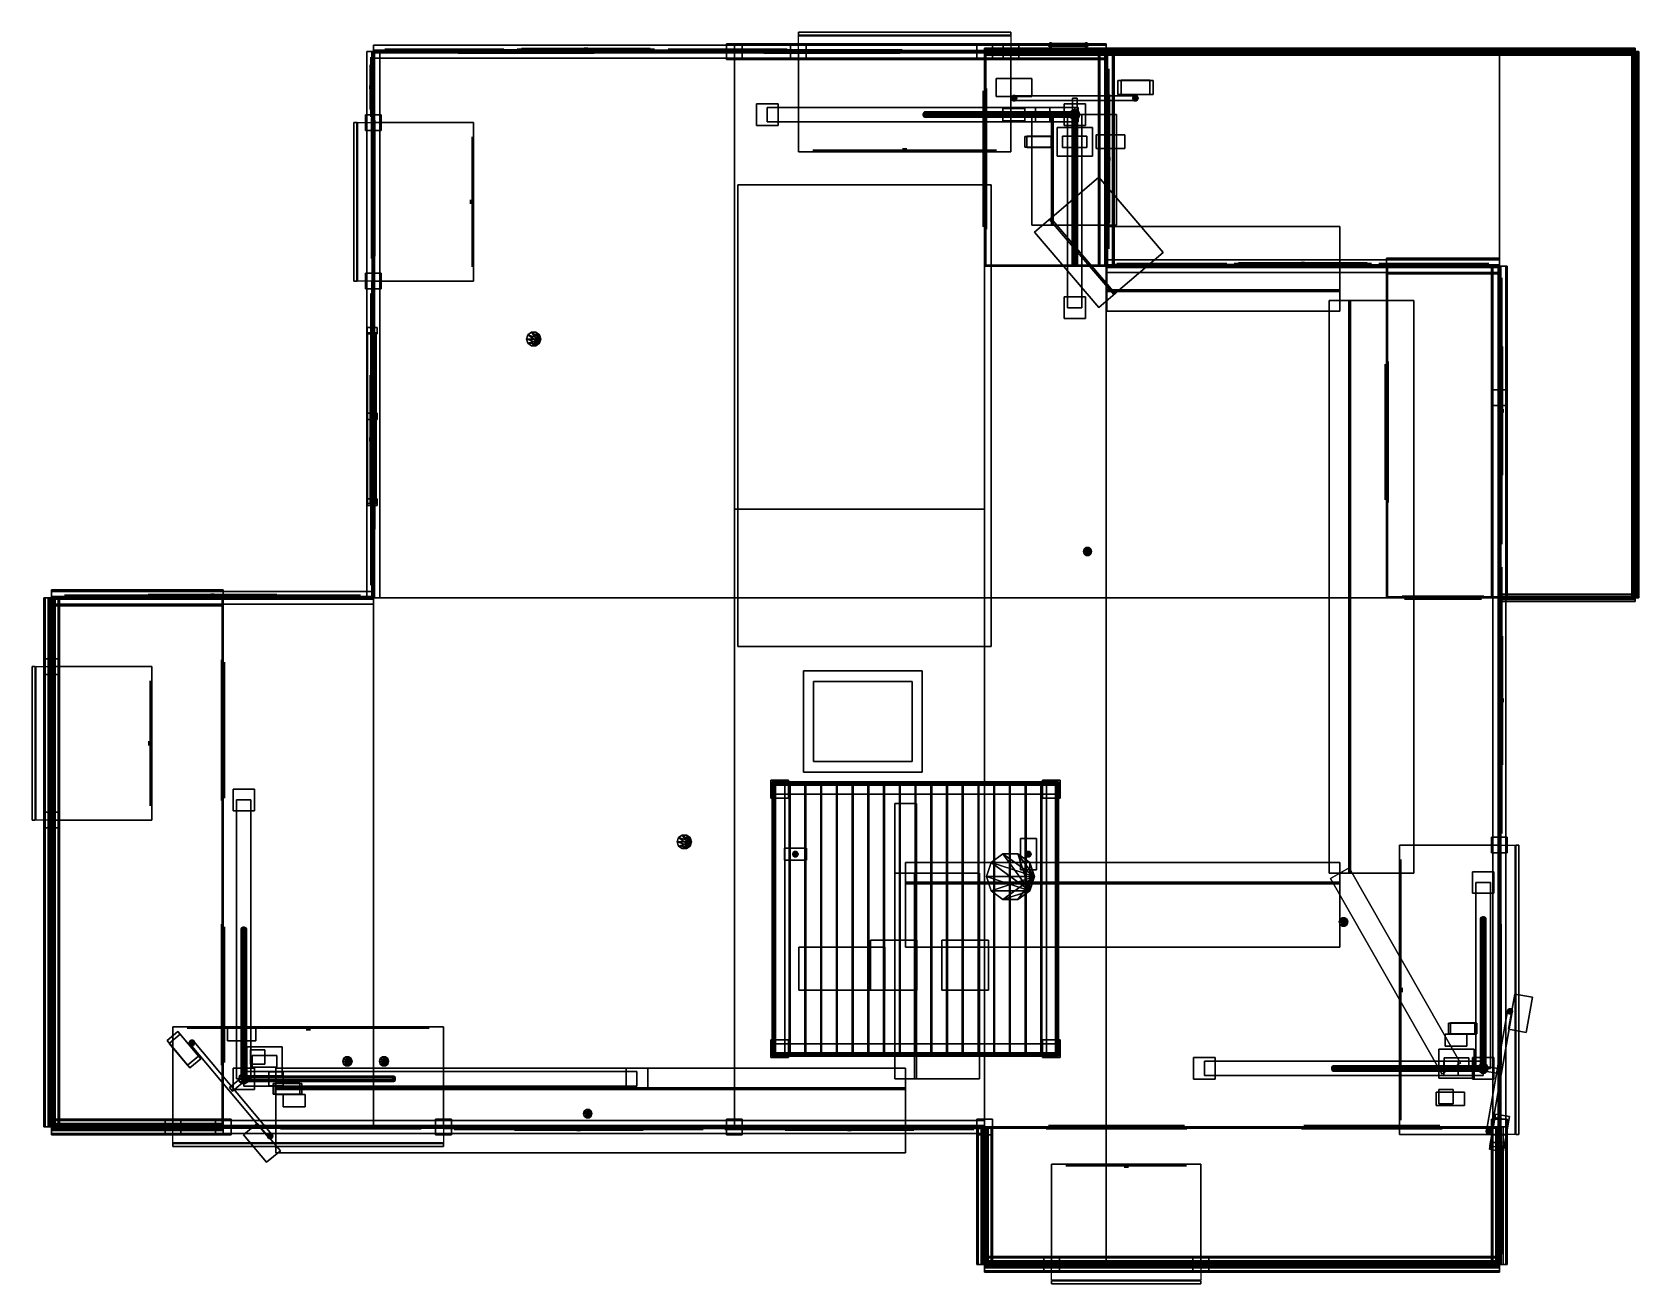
# Model space of a CAD drawing. Header units: millimetres. Extents: x -272 to 22200, y -272 to 17234.
import ezdxf

# ---------------------------------------------------------------- set-up
doc = ezdxf.new("R2010")
doc.units = ezdxf.units.MM
for name, color, linetype in [('balcony_door_1', 7, 'Continuous'), ('balcony_door_2', 7, 'Continuous'), ('balcony_door_5', 7, 'Continuous'), ('balcony_door_6', 7, 'Continuous'), ('balcony_door_8', 7, 'Continuous'), ('balcony_door_9', 7, 'Continuous'), ('balcony_door_frame_1', 7, 'Continuous'), ('balcony_door_frame_2', 7, 'Continuous'), ('balcony_door_frame_5', 7, 'Continuous'), ('balcony_door_frame_6', 7, 'Continuous'), ('balcony_door_frame_8', 7, 'Continuous'), ('balcony_door_frame_9', 7, 'Continuous'), ('balcony_edge_1', 7, 'Continuous'), ('balcony_edge_2', 7, 'Continuous'), ('balcony_edge_5', 7, 'Continuous'), ('balcony_edge_6', 7, 'Continuous'), ('balcony_edge_8', 7, 'Continuous'), ('balcony_edge_9', 7, 'Continuous'), ('balcony_parapet_1', 7, 'Continuous'), ('balcony_parapet_2', 7, 'Continuous'), ('balcony_parapet_5', 7, 'Continuous'), ('balcony_parapet_6', 7, 'Continuous'), ('balcony_parapet_8', 7, 'Continuous'), ('balcony_parapet_9', 7, 'Continuous'), ('balcony_rail_1', 7, 'Continuous'), ('balcony_rail_2', 7, 'Continuous'), ('balcony_rail_5', 7, 'Continuous'), ('balcony_rail_6', 7, 'Continuous'), ('balcony_rail_8', 7, 'Continuous'), ('balcony_rail_9', 7, 'Continuous'), ('balcony_recess_1', 7, 'Continuous'), ('balcony_recess_2', 7, 'Continuous'), ('balcony_recess_5', 7, 'Continuous'), ('balcony_recess_6', 7, 'Continuous'), ('balcony_recess_8', 7, 'Continuous'), ('balcony_recess_9', 7, 'Continuous'), ('balcony_return_1', 7, 'Continuous'), ('balcony_return_2', 7, 'Continuous'), ('balcony_return_5', 7, 'Continuous'), ('balcony_return_6', 7, 'Continuous'), ('balcony_return_8', 7, 'Continuous'), ('balcony_return_9', 7, 'Continuous'), ('balcony_slab_1', 7, 'Continuous'), ('balcony_slab_2', 7, 'Continuous'), ('balcony_slab_5', 7, 'Continuous'), ('balcony_slab_6', 7, 'Continuous'), ('balcony_slab_8', 7, 'Continuous'), ('balcony_slab_9', 7, 'Continuous'), ('cabinet_BOB_0_0', 7, 'Continuous'), ('cabinet_BOB_0_1', 7, 'Continuous'), ('cabinet_BOB_0_2', 7, 'Continuous'), ('cabinet_BOB_1_0', 7, 'Continuous'), ('cabinet_BOB_1_1', 7, 'Continuous'), ('cabinet_BOB_1_2', 7, 'Continuous'), ('cabinet_BOB_1_3', 7, 'Continuous'), ('cabinet_BOB_1_4', 7, 'Continuous'), ('cabinet_BOB_1_5', 7, 'Continuous'), ('cabinet_BOB_support_0', 7, 'Continuous'), ('cabinet_BOB_support_1', 7, 'Continuous'), ('cabinet_grillage_PFC', 7, 'Continuous'), ('cabinet_grillage_plinth', 7, 'Continuous'), ('cabinet_platform_mesh', 7, 'Continuous'), ('existing_roof', 7, 'Continuous'), ('existing_roof_vents', 7, 'Continuous'), ('facade_0', 7, 'Continuous'), ('facade_1', 7, 'Continuous'), ('facade_2', 7, 'Continuous'), ('facade_3', 7, 'Continuous'), ('facade_4', 7, 'Continuous'), ('facade_5', 7, 'Continuous'), ('facade_6', 7, 'Continuous'), ('facade_7', 7, 'Continuous'), ('facade_8', 7, 'Continuous'), ('facade_9', 7, 'Continuous'), ('facade_column_1', 7, 'Continuous'), ('facade_column_2', 7, 'Continuous'), ('facade_column_5', 7, 'Continuous'), ('facade_column_6', 7, 'Continuous'), ('facade_column_8', 7, 'Continuous'), ('facade_column_9', 7, 'Continuous'), ('floor_band_0', 7, 'Continuous'), ('floor_band_1', 7, 'Continuous'), ('floor_band_2', 7, 'Continuous'), ('floor_band_3', 7, 'Continuous'), ('floor_band_4', 7, 'Continuous'), ('floor_band_5', 7, 'Continuous'), ('floor_band_6', 7, 'Continuous'), ('floor_band_7', 7, 'Continuous'), ('floor_band_8', 7, 'Continuous'), ('floor_band_9', 7, 'Continuous'), ('GPS_node_0', 7, 'Continuous'), ('GPS_node_1', 7, 'Continuous'), ('GPS_support_0', 7, 'Continuous'), ('GPS_support_1', 7, 'Continuous'), ('ground_glazing_0', 7, 'Continuous'), ('ground_glazing_1', 7, 'Continuous'), ('ground_glazing_2', 7, 'Continuous'), ('ground_glazing_3', 7, 'Continuous'), ('ground_glazing_4', 7, 'Continuous'), ('ground_glazing_5', 7, 'Continuous'), ('ground_glazing_6', 7, 'Continuous'), ('ground_glazing_7', 7, 'Continuous'), ('ground_glazing_8', 7, 'Continuous'), ('ground_glazing_9', 7, 'Continuous'), ('northeast_eighth_floor_terrace', 7, 'Continuous'), ('parapet_0', 7, 'Continuous'), ('parapet_1', 7, 'Continuous'), ('parapet_2', 7, 'Continuous'), ('parapet_3', 7, 'Continuous'), ('parapet_4', 7, 'Continuous'), ('parapet_5', 7, 'Continuous'), ('parapet_6', 7, 'Continuous'), ('parapet_7', 7, 'Continuous'), ('parapet_8', 7, 'Continuous'), ('parapet_9', 7, 'Continuous'), ('parapet_coping_0', 7, 'Continuous'), ('parapet_coping_1', 7, 'Continuous'), ('parapet_coping_2', 7, 'Continuous'), ('parapet_coping_3', 7, 'Continuous'), ('parapet_coping_4', 7, 'Continuous'), ('parapet_coping_5', 7, 'Continuous'), ('parapet_coping_6', 7, 'Continuous'), ('parapet_coping_7', 7, 'Continuous'), ('parapet_coping_8', 7, 'Continuous'), ('parapet_coping_9', 7, 'Continuous'), ('plant_room_roof', 7, 'Continuous'), ('platform_handrail', 7, 'Continuous'), ('platform_mesh_lines', 7, 'Continuous'), ('proposed_cabinet_0', 7, 'Continuous'), ('proposed_cabinet_1', 7, 'Continuous'), ('proposed_cabinet_2', 7, 'Continuous'), ('proposed_cable_tray', 7, 'Continuous'), ('roof_access_ladder', 7, 'Continuous'), ('roof_plant_room', 7, 'Continuous'), ('roof_safety_rail', 7, 'Continuous'), ('roof_slab_edge', 7, 'Continuous'), ('roof_slab_soffit', 7, 'Continuous'), ('S1_antenna_0', 7, 'Continuous'), ('S1_antenna_1', 7, 'Continuous'), ('S1_antenna_2', 7, 'Continuous'), ('S1_BOB_0', 7, 'Continuous'), ('S1_BOB_1', 7, 'Continuous'), ('S1_BOB_2', 7, 'Continuous'), ('S1_braced_mast', 7, 'Continuous'), ('S1_left_carrier', 7, 'Continuous'), ('S1_mast_base', 7, 'Continuous'), ('S1_mast_braces', 7, 'Continuous'), ('S1_radio_0', 7, 'Continuous'), ('S1_radio_1', 7, 'Continuous'), ('S1_radio_2', 7, 'Continuous'), ('S1_radio_3', 7, 'Continuous'), ('S1_radio_4', 7, 'Continuous'), ('S1_right_carrier', 7, 'Continuous'), ('S1_steel_plinth', 7, 'Continuous'), ('S1_support_beams', 7, 'Continuous'), ('S1_yoke_brackets', 7, 'Continuous'), ('S1_yoke_standoff', 7, 'Continuous'), ('S2_antenna_0', 7, 'Continuous'), ('S2_antenna_1', 7, 'Continuous'), ('S2_antenna_2', 7, 'Continuous'), ('S2_BOB_0', 7, 'Continuous'), ('S2_BOB_1', 7, 'Continuous'), ('S2_BOB_2', 7, 'Continuous'), ('S2_braced_mast', 7, 'Continuous'), ('S2_left_carrier', 7, 'Continuous'), ('S2_mast_base', 7, 'Continuous'), ('S2_mast_braces', 7, 'Continuous'), ('S2_radio_0', 7, 'Continuous'), ('S2_radio_1', 7, 'Continuous'), ('S2_radio_2', 7, 'Continuous'), ('S2_radio_3', 7, 'Continuous'), ('S2_radio_4', 7, 'Continuous'), ('S2_right_carrier', 7, 'Continuous'), ('S2_steel_plinth', 7, 'Continuous'), ('S2_support_beams', 7, 'Continuous'), ('S2_yoke_brackets', 7, 'Continuous'), ('S2_yoke_standoff', 7, 'Continuous'), ('S3_antenna_0', 7, 'Continuous'), ('S3_antenna_1', 7, 'Continuous'), ('S3_antenna_2', 7, 'Continuous'), ('S3_BOB_0', 7, 'Continuous'), ('S3_BOB_1', 7, 'Continuous'), ('S3_BOB_2', 7, 'Continuous'), ('S3_braced_mast', 7, 'Continuous'), ('S3_left_carrier', 7, 'Continuous'), ('S3_mast_base', 7, 'Continuous'), ('S3_mast_braces', 7, 'Continuous'), ('S3_radio_0', 7, 'Continuous'), ('S3_radio_1', 7, 'Continuous'), ('S3_radio_2', 7, 'Continuous'), ('S3_radio_3', 7, 'Continuous'), ('S3_radio_4', 7, 'Continuous'), ('S3_right_carrier', 7, 'Continuous'), ('S3_steel_plinth', 7, 'Continuous'), ('S3_support_beams', 7, 'Continuous'), ('S3_yoke_brackets', 7, 'Continuous'), ('S3_yoke_standoff', 7, 'Continuous'), ('skylight_frame', 7, 'Continuous'), ('skylight_glass', 7, 'Continuous'), ('stair_glazing', 7, 'Continuous'), ('stair_transoms', 7, 'Continuous'), ('stair_vertical_frames', 7, 'Continuous'), ('topfloor_balcony_coping_0', 7, 'Continuous'), ('topfloor_balcony_coping_1', 7, 'Continuous'), ('topfloor_balcony_coping_2', 7, 'Continuous'), ('topfloor_balcony_coping_3', 7, 'Continuous'), ('topfloor_balcony_coping_4', 7, 'Continuous'), ('topfloor_balcony_coping_5', 7, 'Continuous'), ('topfloor_balcony_coping_6', 7, 'Continuous'), ('topfloor_balcony_coping_7', 7, 'Continuous'), ('topfloor_balcony_front_0', 7, 'Continuous'), ('topfloor_balcony_front_1', 7, 'Continuous'), ('topfloor_balcony_front_2', 7, 'Continuous'), ('topfloor_balcony_front_3', 7, 'Continuous'), ('topfloor_balcony_front_4', 7, 'Continuous'), ('topfloor_balcony_front_5', 7, 'Continuous'), ('topfloor_balcony_front_6', 7, 'Continuous'), ('topfloor_balcony_front_7', 7, 'Continuous'), ('topfloor_balcony_rail_0', 7, 'Continuous'), ('topfloor_balcony_rail_1', 7, 'Continuous'), ('topfloor_balcony_rail_2', 7, 'Continuous'), ('topfloor_balcony_rail_3', 7, 'Continuous'), ('topfloor_balcony_rail_4', 7, 'Continuous'), ('topfloor_balcony_rail_5', 7, 'Continuous'), ('topfloor_balcony_rail_6', 7, 'Continuous'), ('topfloor_balcony_rail_7', 7, 'Continuous'), ('topfloor_balcony_slab_edge_0', 7, 'Continuous'), ('topfloor_balcony_slab_edge_1', 7, 'Continuous'), ('topfloor_balcony_slab_edge_2', 7, 'Continuous'), ('topfloor_balcony_slab_edge_3', 7, 'Continuous'), ('topfloor_balcony_slab_edge_4', 7, 'Continuous'), ('topfloor_balcony_slab_edge_5', 7, 'Continuous'), ('topfloor_balcony_slab_edge_6', 7, 'Continuous'), ('topfloor_balcony_slab_edge_7', 7, 'Continuous'), ('topfloor_bearing_wall_0', 7, 'Continuous'), ('topfloor_bearing_wall_1', 7, 'Continuous'), ('topfloor_bearing_wall_2', 7, 'Continuous'), ('topfloor_bearing_wall_3', 7, 'Continuous'), ('topfloor_exterior_0', 7, 'Continuous'), ('topfloor_exterior_1', 7, 'Continuous'), ('topfloor_exterior_2', 7, 'Continuous'), ('topfloor_exterior_3', 7, 'Continuous'), ('topfloor_exterior_4', 7, 'Continuous'), ('topfloor_exterior_5', 7, 'Continuous'), ('topfloor_exterior_6', 7, 'Continuous'), ('topfloor_exterior_7', 7, 'Continuous'), ('topfloor_exterior_8', 7, 'Continuous'), ('topfloor_exterior_9', 7, 'Continuous'), ('topfloor_floor', 7, 'Continuous'), ('topfloor_head_band_0', 7, 'Continuous'), ('topfloor_head_band_1', 7, 'Continuous'), ('topfloor_head_band_2', 7, 'Continuous'), ('topfloor_head_band_3', 7, 'Continuous'), ('topfloor_head_band_4', 7, 'Continuous'), ('topfloor_head_band_5', 7, 'Continuous'), ('topfloor_head_band_6', 7, 'Continuous'), ('topfloor_head_band_7', 7, 'Continuous'), ('topfloor_head_band_8', 7, 'Continuous'), ('topfloor_head_band_9', 7, 'Continuous'), ('topfloor_overhang_beam_0', 7, 'Continuous'), ('topfloor_overhang_beam_1', 7, 'Continuous'), ('topfloor_overhang_beam_2', 7, 'Continuous'), ('topfloor_overhang_beam_3', 7, 'Continuous'), ('topfloor_overhang_beam_4', 7, 'Continuous'), ('topfloor_overhang_beam_5', 7, 'Continuous'), ('topfloor_overhang_beam_6', 7, 'Continuous'), ('topfloor_overhang_beam_7', 7, 'Continuous'), ('topfloor_overhang_beam_8', 7, 'Continuous'), ('topfloor_overhang_beam_9', 7, 'Continuous'), ('topfloor_photo_column_0', 7, 'Continuous'), ('topfloor_photo_column_1', 7, 'Continuous'), ('topfloor_photo_column_2', 7, 'Continuous'), ('topfloor_photo_column_3', 7, 'Continuous'), ('topfloor_photo_column_4', 7, 'Continuous'), ('topfloor_photo_column_5', 7, 'Continuous'), ('topfloor_photo_column_6', 7, 'Continuous'), ('topfloor_window_0', 7, 'Continuous'), ('topfloor_window_1', 7, 'Continuous'), ('topfloor_window_2', 7, 'Continuous'), ('topfloor_window_3', 7, 'Continuous'), ('topfloor_window_4', 7, 'Continuous'), ('topfloor_window_5', 7, 'Continuous'), ('topfloor_window_6', 7, 'Continuous'), ('topfloor_window_7', 7, 'Continuous'), ('topfloor_window_8', 7, 'Continuous'), ('topfloor_window_9', 7, 'Continuous'), ('topfloor_window_frame_0', 7, 'Continuous'), ('topfloor_window_frame_1', 7, 'Continuous'), ('topfloor_window_frame_2', 7, 'Continuous'), ('topfloor_window_frame_3', 7, 'Continuous'), ('topfloor_window_frame_4', 7, 'Continuous'), ('topfloor_window_frame_5', 7, 'Continuous'), ('topfloor_window_frame_6', 7, 'Continuous'), ('topfloor_window_frame_7', 7, 'Continuous'), ('topfloor_window_frame_8', 7, 'Continuous'), ('topfloor_window_frame_9', 7, 'Continuous'), ('walkway_matting', 7, 'Continuous'), ('window_frame_0', 7, 'Continuous'), ('window_frame_1', 7, 'Continuous'), ('window_frame_2', 7, 'Continuous'), ('window_frame_3', 7, 'Continuous'), ('window_frame_4', 7, 'Continuous'), ('window_frame_5', 7, 'Continuous'), ('window_frame_6', 7, 'Continuous'), ('window_frame_7', 7, 'Continuous'), ('window_frame_8', 7, 'Continuous'), ('window_frame_9', 7, 'Continuous'), ('window_glass_0', 7, 'Continuous'), ('window_glass_1', 7, 'Continuous'), ('window_glass_2', 7, 'Continuous'), ('window_glass_3', 7, 'Continuous'), ('window_glass_4', 7, 'Continuous'), ('window_glass_5', 7, 'Continuous'), ('window_glass_6', 7, 'Continuous'), ('window_glass_7', 7, 'Continuous'), ('window_glass_8', 7, 'Continuous'), ('window_glass_9', 7, 'Continuous'), ('window_mullion_0', 7, 'Continuous'), ('window_mullion_1', 7, 'Continuous'), ('window_mullion_2', 7, 'Continuous'), ('window_mullion_3', 7, 'Continuous'), ('window_mullion_4', 7, 'Continuous'), ('window_mullion_5', 7, 'Continuous'), ('window_mullion_6', 7, 'Continuous'), ('window_mullion_7', 7, 'Continuous'), ('window_mullion_8', 7, 'Continuous'), ('window_mullion_9', 7, 'Continuous')]:
    doc.layers.add(name, color=color, linetype=linetype)

msp = doc.modelspace()

# ---------------------------------------------------------------- linework, layer by layer
at = {"layer": 'balcony_door_1'}
for points in [[(5880, 13953, 4950), (5880, 15768, 4950), (5880, 15768, 6600), (5880, 13953, 6600)], [(5880, 13953, 8050), (5880, 15768, 8050), (5880, 15768, 9700), (5880, 13953, 9700)], [(5880, 13953, 11150), (5880, 15768, 11150), (5880, 15768, 12800), (5880, 13953, 12800)], [(5880, 13953, 14250), (5880, 15768, 14250), (5880, 15768, 15900), (5880, 13953, 15900)], [(5880, 13953, 17350), (5880, 15768, 17350), (5880, 15768, 19000), (5880, 13953, 19000)], [(5880, 13953, 20450), (5880, 15768, 20450), (5880, 15768, 22100), (5880, 13953, 22100)]]:
    msp.add_3dface(points, dxfattribs=at)
at = {"layer": 'balcony_door_2'}
for points in [[(10645, 15581, 4950), (13218, 15581, 4950), (13218, 15581, 6600), (10645, 15581, 6600)], [(10645, 15581, 8050), (13218, 15581, 8050), (13218, 15581, 9700), (10645, 15581, 9700)], [(10645, 15581, 11150), (13218, 15581, 11150), (13218, 15581, 12800), (10645, 15581, 12800)], [(10645, 15581, 14250), (13218, 15581, 14250), (13218, 15581, 15900), (10645, 15581, 15900)], [(10645, 15581, 17350), (13218, 15581, 17350), (13218, 15581, 19000), (10645, 15581, 19000)], [(10645, 15581, 20450), (13218, 15581, 20450), (13218, 15581, 22100), (10645, 15581, 22100)]]:
    msp.add_3dface(points, dxfattribs=at)
at = {"layer": 'balcony_door_5'}
for points in [[(18870, 5664, 4950), (18870, 2015, 4950), (18870, 2015, 6600), (18870, 5664, 6600)], [(18870, 5664, 8050), (18870, 2015, 8050), (18870, 2015, 9700), (18870, 5664, 9700)], [(18870, 5664, 11150), (18870, 2015, 11150), (18870, 2015, 12800), (18870, 5664, 12800)], [(18870, 5664, 14250), (18870, 2015, 14250), (18870, 2015, 15900), (18870, 5664, 15900)], [(18870, 5664, 17350), (18870, 2015, 17350), (18870, 2015, 19000), (18870, 5664, 19000)], [(18870, 5664, 20450), (18870, 2015, 20450), (18870, 2015, 22100), (18870, 5664, 22100)]]:
    msp.add_3dface(points, dxfattribs=at)
at = {"layer": 'balcony_door_6'}
for points in [[(15874, 1380, 4950), (14186, 1380, 4950), (14186, 1380, 6600), (15874, 1380, 6600)], [(15874, 1380, 8050), (14186, 1380, 8050), (14186, 1380, 9700), (15874, 1380, 9700)], [(15874, 1380, 11150), (14186, 1380, 11150), (14186, 1380, 12800), (15874, 1380, 12800)], [(15874, 1380, 14250), (14186, 1380, 14250), (14186, 1380, 15900), (15874, 1380, 15900)], [(15874, 1380, 17350), (14186, 1380, 17350), (14186, 1380, 19000), (15874, 1380, 19000)], [(15874, 1380, 20450), (14186, 1380, 20450), (14186, 1380, 22100), (15874, 1380, 22100)]]:
    msp.add_3dface(points, dxfattribs=at)
at = {"layer": 'balcony_door_8'}
for points in [[(5281, 3302, 4950), (1896, 3302, 4950), (1896, 3302, 6600), (5281, 3302, 6600)], [(5281, 3302, 8050), (1896, 3302, 8050), (1896, 3302, 9700), (5281, 3302, 9700)], [(5281, 3302, 11150), (1896, 3302, 11150), (1896, 3302, 12800), (5281, 3302, 12800)], [(5281, 3302, 14250), (1896, 3302, 14250), (1896, 3302, 15900), (5281, 3302, 15900)], [(5281, 3302, 17350), (1896, 3302, 17350), (1896, 3302, 19000), (5281, 3302, 19000)], [(5281, 3302, 20450), (1896, 3302, 20450), (1896, 3302, 22100), (5281, 3302, 22100)]]:
    msp.add_3dface(points, dxfattribs=at)
at = {"layer": 'balcony_door_9'}
for points in [[(1380, 6414, 4950), (1380, 8160, 4950), (1380, 8160, 6600), (1380, 6414, 6600)], [(1380, 6414, 8050), (1380, 8160, 8050), (1380, 8160, 9700), (1380, 6414, 9700)], [(1380, 6414, 11150), (1380, 8160, 11150), (1380, 8160, 12800), (1380, 6414, 12800)], [(1380, 6414, 14250), (1380, 8160, 14250), (1380, 8160, 15900), (1380, 6414, 15900)], [(1380, 6414, 17350), (1380, 8160, 17350), (1380, 8160, 19000), (1380, 6414, 19000)], [(1380, 6414, 20450), (1380, 8160, 20450), (1380, 8160, 22100), (1380, 6414, 22100)]]:
    msp.add_3dface(points, dxfattribs=at)
at = {"layer": 'balcony_door_frame_1'}
for points in [[(5860, 14830, 4950), (5860, 14890, 4950), (5860, 14890, 6600), (5860, 14830, 6600)], [(5860, 14830, 8050), (5860, 14890, 8050), (5860, 14890, 9700), (5860, 14830, 9700)], [(5860, 14830, 11150), (5860, 14890, 11150), (5860, 14890, 12800), (5860, 14830, 12800)], [(5860, 14830, 14250), (5860, 14890, 14250), (5860, 14890, 15900), (5860, 14830, 15900)], [(5860, 14830, 17350), (5860, 14890, 17350), (5860, 14890, 19000), (5860, 14830, 19000)], [(5860, 14830, 20450), (5860, 14890, 20450), (5860, 14890, 22100), (5860, 14830, 22100)]]:
    msp.add_3dface(points, dxfattribs=at)
at = {"layer": 'balcony_door_frame_2'}
for points in [[(11901, 15601, 4950), (11961, 15601, 4950), (11961, 15601, 6600), (11901, 15601, 6600)], [(11901, 15601, 8050), (11961, 15601, 8050), (11961, 15601, 9700), (11901, 15601, 9700)], [(11901, 15601, 11150), (11961, 15601, 11150), (11961, 15601, 12800), (11901, 15601, 12800)], [(11901, 15601, 14250), (11961, 15601, 14250), (11961, 15601, 15900), (11901, 15601, 15900)], [(11901, 15601, 17350), (11961, 15601, 17350), (11961, 15601, 19000), (11901, 15601, 19000)], [(11901, 15601, 20450), (11961, 15601, 20450), (11961, 15601, 22100), (11901, 15601, 22100)]]:
    msp.add_3dface(points, dxfattribs=at)
at = {"layer": 'balcony_door_frame_5'}
for points in [[(18890, 3869, 4950), (18890, 3809, 4950), (18890, 3809, 6600), (18890, 3869, 6600)], [(18890, 3869, 8050), (18890, 3809, 8050), (18890, 3809, 9700), (18890, 3869, 9700)], [(18890, 3869, 11150), (18890, 3809, 11150), (18890, 3809, 12800), (18890, 3869, 12800)], [(18890, 3869, 14250), (18890, 3809, 14250), (18890, 3809, 15900), (18890, 3869, 15900)], [(18890, 3869, 17350), (18890, 3809, 17350), (18890, 3809, 19000), (18890, 3869, 19000)], [(18890, 3869, 20450), (18890, 3809, 20450), (18890, 3809, 22100), (18890, 3869, 22100)]]:
    msp.add_3dface(points, dxfattribs=at)
at = {"layer": 'balcony_door_frame_6'}
for points in [[(15060, 1360, 4950), (15000, 1360, 4950), (15000, 1360, 6600), (15060, 1360, 6600)], [(15060, 1360, 8050), (15000, 1360, 8050), (15000, 1360, 9700), (15060, 1360, 9700)], [(15060, 1360, 11150), (15000, 1360, 11150), (15000, 1360, 12800), (15060, 1360, 12800)], [(15060, 1360, 14250), (15000, 1360, 14250), (15000, 1360, 15900), (15060, 1360, 15900)], [(15060, 1360, 17350), (15000, 1360, 17350), (15000, 1360, 19000), (15060, 1360, 19000)], [(15060, 1360, 20450), (15000, 1360, 20450), (15000, 1360, 22100), (15060, 1360, 22100)]]:
    msp.add_3dface(points, dxfattribs=at)
at = {"layer": 'balcony_door_frame_8'}
for points in [[(3619, 3282, 4950), (3559, 3282, 4950), (3559, 3282, 6600), (3619, 3282, 6600)], [(3619, 3282, 8050), (3559, 3282, 8050), (3559, 3282, 9700), (3619, 3282, 9700)], [(3619, 3282, 11150), (3559, 3282, 11150), (3559, 3282, 12800), (3619, 3282, 12800)], [(3619, 3282, 14250), (3559, 3282, 14250), (3559, 3282, 15900), (3619, 3282, 15900)], [(3619, 3282, 17350), (3559, 3282, 17350), (3559, 3282, 19000), (3619, 3282, 19000)], [(3619, 3282, 20450), (3559, 3282, 20450), (3559, 3282, 22100), (3619, 3282, 22100)]]:
    msp.add_3dface(points, dxfattribs=at)
at = {"layer": 'balcony_door_frame_9'}
for points in [[(1360, 7257, 4950), (1360, 7317, 4950), (1360, 7317, 6600), (1360, 7257, 6600)], [(1360, 7257, 8050), (1360, 7317, 8050), (1360, 7317, 9700), (1360, 7257, 9700)], [(1360, 7257, 11150), (1360, 7317, 11150), (1360, 7317, 12800), (1360, 7257, 12800)], [(1360, 7257, 14250), (1360, 7317, 14250), (1360, 7317, 15900), (1360, 7257, 15900)], [(1360, 7257, 17350), (1360, 7317, 17350), (1360, 7317, 19000), (1360, 7257, 19000)], [(1360, 7257, 20450), (1360, 7317, 20450), (1360, 7317, 22100), (1360, 7257, 22100)]]:
    msp.add_3dface(points, dxfattribs=at)
at = {"layer": 'balcony_edge_1'}
for points in [[(4280, 13753, 3840), (4280, 15968, 3840), (4280, 15968, 4000), (4280, 13753, 4000)], [(4280, 13753, 6940), (4280, 15968, 6940), (4280, 15968, 7100), (4280, 13753, 7100)], [(4280, 13753, 10040), (4280, 15968, 10040), (4280, 15968, 10200), (4280, 13753, 10200)], [(4280, 13753, 13140), (4280, 15968, 13140), (4280, 15968, 13300), (4280, 13753, 13300)], [(4280, 13753, 16240), (4280, 15968, 16240), (4280, 15968, 16400), (4280, 13753, 16400)], [(4280, 13753, 19340), (4280, 15968, 19340), (4280, 15968, 19500), (4280, 13753, 19500)], [(4280, 13753, 22440), (4280, 15968, 22440), (4280, 15968, 22600), (4280, 13753, 22600)]]:
    msp.add_3dface(points, dxfattribs=at)
at = {"layer": 'balcony_edge_2'}
for points in [[(10445, 17181, 3840), (13418, 17181, 3840), (13418, 17181, 4000), (10445, 17181, 4000)], [(10445, 17181, 6940), (13418, 17181, 6940), (13418, 17181, 7100), (10445, 17181, 7100)], [(10445, 17181, 10040), (13418, 17181, 10040), (13418, 17181, 10200), (10445, 17181, 10200)], [(10445, 17181, 13140), (13418, 17181, 13140), (13418, 17181, 13300), (10445, 17181, 13300)], [(10445, 17181, 16240), (13418, 17181, 16240), (13418, 17181, 16400), (10445, 17181, 16400)], [(10445, 17181, 19340), (13418, 17181, 19340), (13418, 17181, 19500), (10445, 17181, 19500)], [(10445, 17181, 22440), (13418, 17181, 22440), (13418, 17181, 22600), (10445, 17181, 22600)]]:
    msp.add_3dface(points, dxfattribs=at)
at = {"layer": 'balcony_edge_5'}
for points in [[(20470, 5864, 3840), (20470, 1815, 3840), (20470, 1815, 4000), (20470, 5864, 4000)], [(20470, 5864, 6940), (20470, 1815, 6940), (20470, 1815, 7100), (20470, 5864, 7100)], [(20470, 5864, 10040), (20470, 1815, 10040), (20470, 1815, 10200), (20470, 5864, 10200)], [(20470, 5864, 13140), (20470, 1815, 13140), (20470, 1815, 13300), (20470, 5864, 13300)], [(20470, 5864, 16240), (20470, 1815, 16240), (20470, 1815, 16400), (20470, 5864, 16400)], [(20470, 5864, 19340), (20470, 1815, 19340), (20470, 1815, 19500), (20470, 5864, 19500)], [(20470, 5864, 22440), (20470, 1815, 22440), (20470, 1815, 22600), (20470, 5864, 22600)]]:
    msp.add_3dface(points, dxfattribs=at)
at = {"layer": 'balcony_edge_6'}
for points in [[(16074, -220, 3840), (13986, -220, 3840), (13986, -220, 4000), (16074, -220, 4000)], [(16074, -220, 6940), (13986, -220, 6940), (13986, -220, 7100), (16074, -220, 7100)], [(16074, -220, 10040), (13986, -220, 10040), (13986, -220, 10200), (16074, -220, 10200)], [(16074, -220, 13140), (13986, -220, 13140), (13986, -220, 13300), (16074, -220, 13300)], [(16074, -220, 16240), (13986, -220, 16240), (13986, -220, 16400), (16074, -220, 16400)], [(16074, -220, 19340), (13986, -220, 19340), (13986, -220, 19500), (16074, -220, 19500)], [(16074, -220, 22440), (13986, -220, 22440), (13986, -220, 22600), (16074, -220, 22600)]]:
    msp.add_3dface(points, dxfattribs=at)
at = {"layer": 'balcony_edge_8'}
for points in [[(5481, 1702, 3840), (1696, 1702, 3840), (1696, 1702, 4000), (5481, 1702, 4000)], [(5481, 1702, 6940), (1696, 1702, 6940), (1696, 1702, 7100), (5481, 1702, 7100)], [(5481, 1702, 10040), (1696, 1702, 10040), (1696, 1702, 10200), (5481, 1702, 10200)], [(5481, 1702, 13140), (1696, 1702, 13140), (1696, 1702, 13300), (5481, 1702, 13300)], [(5481, 1702, 16240), (1696, 1702, 16240), (1696, 1702, 16400), (5481, 1702, 16400)], [(5481, 1702, 19340), (1696, 1702, 19340), (1696, 1702, 19500), (5481, 1702, 19500)], [(5481, 1702, 22440), (1696, 1702, 22440), (1696, 1702, 22600), (5481, 1702, 22600)]]:
    msp.add_3dface(points, dxfattribs=at)
at = {"layer": 'balcony_edge_9'}
for points in [[(-220, 6214, 3840), (-220, 8360, 3840), (-220, 8360, 4000), (-220, 6214, 4000)], [(-220, 6214, 6940), (-220, 8360, 6940), (-220, 8360, 7100), (-220, 6214, 7100)], [(-220, 6214, 10040), (-220, 8360, 10040), (-220, 8360, 10200), (-220, 6214, 10200)], [(-220, 6214, 13140), (-220, 8360, 13140), (-220, 8360, 13300), (-220, 6214, 13300)], [(-220, 6214, 16240), (-220, 8360, 16240), (-220, 8360, 16400), (-220, 6214, 16400)], [(-220, 6214, 19340), (-220, 8360, 19340), (-220, 8360, 19500), (-220, 6214, 19500)], [(-220, 6214, 22440), (-220, 8360, 22440), (-220, 8360, 22600), (-220, 6214, 22600)]]:
    msp.add_3dface(points, dxfattribs=at)
at = {"layer": 'balcony_parapet_1'}
for points in [[(4270, 13753, 4000), (4270, 15968, 4000), (4270, 15968, 4850), (4270, 13753, 4850)], [(4270, 13753, 7100), (4270, 15968, 7100), (4270, 15968, 7950), (4270, 13753, 7950)], [(4270, 13753, 10200), (4270, 15968, 10200), (4270, 15968, 11050), (4270, 13753, 11050)], [(4270, 13753, 13300), (4270, 15968, 13300), (4270, 15968, 14150), (4270, 13753, 14150)], [(4270, 13753, 16400), (4270, 15968, 16400), (4270, 15968, 17250), (4270, 13753, 17250)], [(4270, 13753, 19500), (4270, 15968, 19500), (4270, 15968, 20350), (4270, 13753, 20350)], [(4270, 13753, 22600), (4270, 15968, 22600), (4270, 15968, 23000), (4270, 13753, 23000)]]:
    msp.add_3dface(points, dxfattribs=at)
at = {"layer": 'balcony_parapet_2'}
for points in [[(10445, 17191, 4000), (13418, 17191, 4000), (13418, 17191, 4850), (10445, 17191, 4850)], [(10445, 17191, 7100), (13418, 17191, 7100), (13418, 17191, 7950), (10445, 17191, 7950)], [(10445, 17191, 10200), (13418, 17191, 10200), (13418, 17191, 11050), (10445, 17191, 11050)], [(10445, 17191, 13300), (13418, 17191, 13300), (13418, 17191, 14150), (10445, 17191, 14150)], [(10445, 17191, 16400), (13418, 17191, 16400), (13418, 17191, 17250), (10445, 17191, 17250)], [(10445, 17191, 19500), (13418, 17191, 19500), (13418, 17191, 20350), (10445, 17191, 20350)], [(10445, 17191, 22600), (13418, 17191, 22600), (13418, 17191, 23000), (10445, 17191, 23000)]]:
    msp.add_3dface(points, dxfattribs=at)
at = {"layer": 'balcony_parapet_5'}
for points in [[(20480, 5864, 4000), (20480, 1815, 4000), (20480, 1815, 4850), (20480, 5864, 4850)], [(20480, 5864, 7100), (20480, 1815, 7100), (20480, 1815, 7950), (20480, 5864, 7950)], [(20480, 5864, 10200), (20480, 1815, 10200), (20480, 1815, 11050), (20480, 5864, 11050)], [(20480, 5864, 13300), (20480, 1815, 13300), (20480, 1815, 14150), (20480, 5864, 14150)], [(20480, 5864, 16400), (20480, 1815, 16400), (20480, 1815, 17250), (20480, 5864, 17250)], [(20480, 5864, 19500), (20480, 1815, 19500), (20480, 1815, 20350), (20480, 5864, 20350)], [(20480, 5864, 22600), (20480, 1815, 22600), (20480, 1815, 23000), (20480, 5864, 23000)]]:
    msp.add_3dface(points, dxfattribs=at)
at = {"layer": 'balcony_parapet_6'}
for points in [[(16074, -230, 4000), (13986, -230, 4000), (13986, -230, 4850), (16074, -230, 4850)], [(16074, -230, 7100), (13986, -230, 7100), (13986, -230, 7950), (16074, -230, 7950)], [(16074, -230, 10200), (13986, -230, 10200), (13986, -230, 11050), (16074, -230, 11050)], [(16074, -230, 13300), (13986, -230, 13300), (13986, -230, 14150), (16074, -230, 14150)], [(16074, -230, 16400), (13986, -230, 16400), (13986, -230, 17250), (16074, -230, 17250)], [(16074, -230, 19500), (13986, -230, 19500), (13986, -230, 20350), (16074, -230, 20350)], [(16074, -230, 22600), (13986, -230, 22600), (13986, -230, 23000), (16074, -230, 23000)]]:
    msp.add_3dface(points, dxfattribs=at)
at = {"layer": 'balcony_parapet_8'}
for points in [[(5481, 1692, 4000), (1696, 1692, 4000), (1696, 1692, 4850), (5481, 1692, 4850)], [(5481, 1692, 7100), (1696, 1692, 7100), (1696, 1692, 7950), (5481, 1692, 7950)], [(5481, 1692, 10200), (1696, 1692, 10200), (1696, 1692, 11050), (5481, 1692, 11050)], [(5481, 1692, 13300), (1696, 1692, 13300), (1696, 1692, 14150), (5481, 1692, 14150)], [(5481, 1692, 16400), (1696, 1692, 16400), (1696, 1692, 17250), (5481, 1692, 17250)], [(5481, 1692, 19500), (1696, 1692, 19500), (1696, 1692, 20350), (5481, 1692, 20350)], [(5481, 1692, 22600), (1696, 1692, 22600), (1696, 1692, 23000), (5481, 1692, 23000)]]:
    msp.add_3dface(points, dxfattribs=at)
at = {"layer": 'balcony_parapet_9'}
for points in [[(-230, 6214, 4000), (-230, 8360, 4000), (-230, 8360, 4850), (-230, 6214, 4850)], [(-230, 6214, 7100), (-230, 8360, 7100), (-230, 8360, 7950), (-230, 6214, 7950)], [(-230, 6214, 10200), (-230, 8360, 10200), (-230, 8360, 11050), (-230, 6214, 11050)], [(-230, 6214, 13300), (-230, 8360, 13300), (-230, 8360, 14150), (-230, 6214, 14150)], [(-230, 6214, 16400), (-230, 8360, 16400), (-230, 8360, 17250), (-230, 6214, 17250)], [(-230, 6214, 19500), (-230, 8360, 19500), (-230, 8360, 20350), (-230, 6214, 20350)], [(-230, 6214, 22600), (-230, 8360, 22600), (-230, 8360, 23000), (-230, 6214, 23000)]]:
    msp.add_3dface(points, dxfattribs=at)
at = {"layer": 'balcony_rail_1'}
for points in [[(4228, 15968, 5022), (4272, 15968, 5022), (4272, 15968, 4978), (4228, 15968, 4978)], [(4228, 13753, 5022), (4272, 13753, 5022), (4272, 15968, 5022), (4228, 15968, 5022)], [(4272, 13753, 4978), (4228, 13753, 4978), (4228, 15968, 4978), (4272, 15968, 4978)], [(4228, 13753, 4978), (4228, 13753, 5022), (4228, 15968, 5022), (4228, 15968, 4978)], [(4228, 15968, 8122), (4272, 15968, 8122), (4272, 15968, 8078), (4228, 15968, 8078)], [(4228, 13753, 8122), (4272, 13753, 8122), (4272, 15968, 8122), (4228, 15968, 8122)], [(4272, 13753, 8078), (4228, 13753, 8078), (4228, 15968, 8078), (4272, 15968, 8078)], [(4228, 13753, 8078), (4228, 13753, 8122), (4228, 15968, 8122), (4228, 15968, 8078)], [(4228, 15968, 11222), (4272, 15968, 11222), (4272, 15968, 11178), (4228, 15968, 11178)], [(4228, 13753, 11222), (4272, 13753, 11222), (4272, 15968, 11222), (4228, 15968, 11222)], [(4272, 13753, 11178), (4228, 13753, 11178), (4228, 15968, 11178), (4272, 15968, 11178)], [(4228, 13753, 11178), (4228, 13753, 11222), (4228, 15968, 11222), (4228, 15968, 11178)], [(4228, 15968, 14322), (4272, 15968, 14322), (4272, 15968, 14278), (4228, 15968, 14278)], [(4228, 13753, 14322), (4272, 13753, 14322), (4272, 15968, 14322), (4228, 15968, 14322)], [(4272, 13753, 14278), (4228, 13753, 14278), (4228, 15968, 14278), (4272, 15968, 14278)], [(4228, 13753, 14278), (4228, 13753, 14322), (4228, 15968, 14322), (4228, 15968, 14278)], [(4228, 15968, 17422), (4272, 15968, 17422), (4272, 15968, 17378), (4228, 15968, 17378)], [(4228, 13753, 17422), (4272, 13753, 17422), (4272, 15968, 17422), (4228, 15968, 17422)], [(4272, 13753, 17378), (4228, 13753, 17378), (4228, 15968, 17378), (4272, 15968, 17378)], [(4228, 13753, 17378), (4228, 13753, 17422), (4228, 15968, 17422), (4228, 15968, 17378)], [(4228, 15968, 20522), (4272, 15968, 20522), (4272, 15968, 20478), (4228, 15968, 20478)], [(4228, 13753, 20522), (4272, 13753, 20522), (4272, 15968, 20522), (4228, 15968, 20522)], [(4272, 13753, 20478), (4228, 13753, 20478), (4228, 15968, 20478), (4272, 15968, 20478)], [(4228, 13753, 20478), (4228, 13753, 20522), (4228, 15968, 20522), (4228, 15968, 20478)], [(4272, 13753, 5022), (4272, 13753, 4978), (4272, 15968, 4978), (4272, 15968, 5022)], [(4272, 13753, 8122), (4272, 13753, 8078), (4272, 15968, 8078), (4272, 15968, 8122)], [(4272, 13753, 11222), (4272, 13753, 11178), (4272, 15968, 11178), (4272, 15968, 11222)], [(4272, 13753, 14322), (4272, 13753, 14278), (4272, 15968, 14278), (4272, 15968, 14322)], [(4272, 13753, 17422), (4272, 13753, 17378), (4272, 15968, 17378), (4272, 15968, 17422)], [(4272, 13753, 20522), (4272, 13753, 20478), (4272, 15968, 20478), (4272, 15968, 20522)], [(4228, 13753, 5022), (4228, 13753, 4978), (4272, 13753, 4978), (4272, 13753, 5022)], [(4228, 13753, 8122), (4228, 13753, 8078), (4272, 13753, 8078), (4272, 13753, 8122)], [(4228, 13753, 11222), (4228, 13753, 11178), (4272, 13753, 11178), (4272, 13753, 11222)], [(4228, 13753, 14322), (4228, 13753, 14278), (4272, 13753, 14278), (4272, 13753, 14322)], [(4228, 13753, 17422), (4228, 13753, 17378), (4272, 13753, 17378), (4272, 13753, 17422)], [(4228, 13753, 20522), (4228, 13753, 20478), (4272, 13753, 20478), (4272, 13753, 20522)]]:
    msp.add_3dface(points, dxfattribs=at)
at = {"layer": 'balcony_rail_2'}
for points in [[(10445, 17234, 5022), (10445, 17234, 4978), (10445, 17188, 4978), (10445, 17188, 5022)], [(10445, 17234, 5022), (10445, 17188, 5022), (13418, 17188, 5022), (13418, 17234, 5022)], [(10445, 17188, 4978), (10445, 17234, 4978), (13418, 17234, 4978), (13418, 17188, 4978)], [(10445, 17234, 4978), (10445, 17234, 5022), (13418, 17234, 5022), (13418, 17234, 4978)], [(10445, 17234, 8122), (10445, 17234, 8078), (10445, 17188, 8078), (10445, 17188, 8122)], [(10445, 17234, 8122), (10445, 17188, 8122), (13418, 17188, 8122), (13418, 17234, 8122)], [(10445, 17188, 8078), (10445, 17234, 8078), (13418, 17234, 8078), (13418, 17188, 8078)], [(10445, 17234, 8078), (10445, 17234, 8122), (13418, 17234, 8122), (13418, 17234, 8078)], [(10445, 17234, 11222), (10445, 17234, 11178), (10445, 17188, 11178), (10445, 17188, 11222)], [(10445, 17234, 11222), (10445, 17188, 11222), (13418, 17188, 11222), (13418, 17234, 11222)], [(10445, 17188, 11178), (10445, 17234, 11178), (13418, 17234, 11178), (13418, 17188, 11178)], [(10445, 17234, 11178), (10445, 17234, 11222), (13418, 17234, 11222), (13418, 17234, 11178)], [(10445, 17234, 14322), (10445, 17234, 14278), (10445, 17188, 14278), (10445, 17188, 14322)], [(10445, 17234, 14322), (10445, 17188, 14322), (13418, 17188, 14322), (13418, 17234, 14322)], [(10445, 17188, 14278), (10445, 17234, 14278), (13418, 17234, 14278), (13418, 17188, 14278)], [(10445, 17234, 14278), (10445, 17234, 14322), (13418, 17234, 14322), (13418, 17234, 14278)], [(10445, 17234, 17422), (10445, 17234, 17378), (10445, 17188, 17378), (10445, 17188, 17422)], [(10445, 17234, 17422), (10445, 17188, 17422), (13418, 17188, 17422), (13418, 17234, 17422)], [(10445, 17188, 17378), (10445, 17234, 17378), (13418, 17234, 17378), (13418, 17188, 17378)], [(10445, 17234, 17378), (10445, 17234, 17422), (13418, 17234, 17422), (13418, 17234, 17378)], [(10445, 17234, 20522), (10445, 17234, 20478), (10445, 17188, 20478), (10445, 17188, 20522)], [(10445, 17234, 20522), (10445, 17188, 20522), (13418, 17188, 20522), (13418, 17234, 20522)], [(10445, 17188, 20478), (10445, 17234, 20478), (13418, 17234, 20478), (13418, 17188, 20478)], [(10445, 17234, 20478), (10445, 17234, 20522), (13418, 17234, 20522), (13418, 17234, 20478)], [(10445, 17188, 5022), (10445, 17188, 4978), (13418, 17188, 4978), (13418, 17188, 5022)], [(10445, 17188, 8122), (10445, 17188, 8078), (13418, 17188, 8078), (13418, 17188, 8122)], [(10445, 17188, 11222), (10445, 17188, 11178), (13418, 17188, 11178), (13418, 17188, 11222)], [(10445, 17188, 14322), (10445, 17188, 14278), (13418, 17188, 14278), (13418, 17188, 14322)], [(10445, 17188, 17422), (10445, 17188, 17378), (13418, 17188, 17378), (13418, 17188, 17422)], [(10445, 17188, 20522), (10445, 17188, 20478), (13418, 17188, 20478), (13418, 17188, 20522)], [(13418, 17234, 5022), (13418, 17188, 5022), (13418, 17188, 4978), (13418, 17234, 4978)], [(13418, 17234, 8122), (13418, 17188, 8122), (13418, 17188, 8078), (13418, 17234, 8078)], [(13418, 17234, 11222), (13418, 17188, 11222), (13418, 17188, 11178), (13418, 17234, 11178)], [(13418, 17234, 14322), (13418, 17188, 14322), (13418, 17188, 14278), (13418, 17234, 14278)], [(13418, 17234, 17422), (13418, 17188, 17422), (13418, 17188, 17378), (13418, 17234, 17378)], [(13418, 17234, 20522), (13418, 17188, 20522), (13418, 17188, 20478), (13418, 17234, 20478)]]:
    msp.add_3dface(points, dxfattribs=at)
at = {"layer": 'balcony_rail_5'}
for points in [[(20522, 5864, 5022), (20522, 5864, 4978), (20478, 5864, 4978), (20478, 5864, 5022)], [(20522, 5864, 5022), (20478, 5864, 5022), (20478, 1815, 5022), (20522, 1815, 5022)], [(20478, 5864, 5022), (20478, 5864, 4978), (20478, 1815, 4978), (20478, 1815, 5022)], [(20478, 5864, 4978), (20522, 5864, 4978), (20522, 1815, 4978), (20478, 1815, 4978)], [(20522, 5864, 8122), (20522, 5864, 8078), (20478, 5864, 8078), (20478, 5864, 8122)], [(20522, 5864, 8122), (20478, 5864, 8122), (20478, 1815, 8122), (20522, 1815, 8122)], [(20478, 5864, 8122), (20478, 5864, 8078), (20478, 1815, 8078), (20478, 1815, 8122)], [(20478, 5864, 8078), (20522, 5864, 8078), (20522, 1815, 8078), (20478, 1815, 8078)], [(20522, 5864, 11222), (20522, 5864, 11178), (20478, 5864, 11178), (20478, 5864, 11222)], [(20522, 5864, 11222), (20478, 5864, 11222), (20478, 1815, 11222), (20522, 1815, 11222)], [(20478, 5864, 11222), (20478, 5864, 11178), (20478, 1815, 11178), (20478, 1815, 11222)], [(20478, 5864, 11178), (20522, 5864, 11178), (20522, 1815, 11178), (20478, 1815, 11178)], [(20522, 5864, 14322), (20522, 5864, 14278), (20478, 5864, 14278), (20478, 5864, 14322)], [(20522, 5864, 14322), (20478, 5864, 14322), (20478, 1815, 14322), (20522, 1815, 14322)], [(20478, 5864, 14322), (20478, 5864, 14278), (20478, 1815, 14278), (20478, 1815, 14322)], [(20478, 5864, 14278), (20522, 5864, 14278), (20522, 1815, 14278), (20478, 1815, 14278)], [(20522, 5864, 17422), (20522, 5864, 17378), (20478, 5864, 17378), (20478, 5864, 17422)], [(20522, 5864, 17422), (20478, 5864, 17422), (20478, 1815, 17422), (20522, 1815, 17422)], [(20478, 5864, 17422), (20478, 5864, 17378), (20478, 1815, 17378), (20478, 1815, 17422)], [(20478, 5864, 17378), (20522, 5864, 17378), (20522, 1815, 17378), (20478, 1815, 17378)], [(20522, 5864, 20522), (20522, 5864, 20478), (20478, 5864, 20478), (20478, 5864, 20522)], [(20522, 5864, 20522), (20478, 5864, 20522), (20478, 1815, 20522), (20522, 1815, 20522)], [(20478, 5864, 20522), (20478, 5864, 20478), (20478, 1815, 20478), (20478, 1815, 20522)], [(20478, 5864, 20478), (20522, 5864, 20478), (20522, 1815, 20478), (20478, 1815, 20478)], [(20522, 5864, 4978), (20522, 5864, 5022), (20522, 1815, 5022), (20522, 1815, 4978)], [(20522, 5864, 8078), (20522, 5864, 8122), (20522, 1815, 8122), (20522, 1815, 8078)], [(20522, 5864, 11178), (20522, 5864, 11222), (20522, 1815, 11222), (20522, 1815, 11178)], [(20522, 5864, 14278), (20522, 5864, 14322), (20522, 1815, 14322), (20522, 1815, 14278)], [(20522, 5864, 17378), (20522, 5864, 17422), (20522, 1815, 17422), (20522, 1815, 17378)], [(20522, 5864, 20478), (20522, 5864, 20522), (20522, 1815, 20522), (20522, 1815, 20478)], [(20522, 1815, 5022), (20478, 1815, 5022), (20478, 1815, 4978), (20522, 1815, 4978)], [(20522, 1815, 8122), (20478, 1815, 8122), (20478, 1815, 8078), (20522, 1815, 8078)], [(20522, 1815, 11222), (20478, 1815, 11222), (20478, 1815, 11178), (20522, 1815, 11178)], [(20522, 1815, 14322), (20478, 1815, 14322), (20478, 1815, 14278), (20522, 1815, 14278)], [(20522, 1815, 17422), (20478, 1815, 17422), (20478, 1815, 17378), (20522, 1815, 17378)], [(20522, 1815, 20522), (20478, 1815, 20522), (20478, 1815, 20478), (20522, 1815, 20478)]]:
    msp.add_3dface(points, dxfattribs=at)
at = {"layer": 'balcony_rail_6'}
for points in [[(13986, -272, 5022), (13986, -228, 5022), (13986, -228, 4978), (13986, -272, 4978)], [(16074, -272, 5022), (16074, -228, 5022), (13986, -228, 5022), (13986, -272, 5022)], [(16074, -228, 5022), (16074, -228, 4978), (13986, -228, 4978), (13986, -228, 5022)], [(16074, -228, 4978), (16074, -272, 4978), (13986, -272, 4978), (13986, -228, 4978)], [(13986, -272, 8122), (13986, -228, 8122), (13986, -228, 8078), (13986, -272, 8078)], [(16074, -272, 8122), (16074, -228, 8122), (13986, -228, 8122), (13986, -272, 8122)], [(16074, -228, 8122), (16074, -228, 8078), (13986, -228, 8078), (13986, -228, 8122)], [(16074, -228, 8078), (16074, -272, 8078), (13986, -272, 8078), (13986, -228, 8078)], [(13986, -272, 11222), (13986, -228, 11222), (13986, -228, 11178), (13986, -272, 11178)], [(16074, -272, 11222), (16074, -228, 11222), (13986, -228, 11222), (13986, -272, 11222)], [(16074, -228, 11222), (16074, -228, 11178), (13986, -228, 11178), (13986, -228, 11222)], [(16074, -228, 11178), (16074, -272, 11178), (13986, -272, 11178), (13986, -228, 11178)], [(13986, -272, 14322), (13986, -228, 14322), (13986, -228, 14278), (13986, -272, 14278)], [(16074, -272, 14322), (16074, -228, 14322), (13986, -228, 14322), (13986, -272, 14322)], [(16074, -228, 14322), (16074, -228, 14278), (13986, -228, 14278), (13986, -228, 14322)], [(16074, -228, 14278), (16074, -272, 14278), (13986, -272, 14278), (13986, -228, 14278)], [(13986, -272, 17422), (13986, -228, 17422), (13986, -228, 17378), (13986, -272, 17378)], [(16074, -272, 17422), (16074, -228, 17422), (13986, -228, 17422), (13986, -272, 17422)], [(16074, -228, 17422), (16074, -228, 17378), (13986, -228, 17378), (13986, -228, 17422)], [(16074, -228, 17378), (16074, -272, 17378), (13986, -272, 17378), (13986, -228, 17378)], [(13986, -272, 20522), (13986, -228, 20522), (13986, -228, 20478), (13986, -272, 20478)], [(16074, -272, 20522), (16074, -228, 20522), (13986, -228, 20522), (13986, -272, 20522)], [(16074, -228, 20522), (16074, -228, 20478), (13986, -228, 20478), (13986, -228, 20522)], [(16074, -228, 20478), (16074, -272, 20478), (13986, -272, 20478), (13986, -228, 20478)], [(16074, -272, 4978), (16074, -272, 5022), (13986, -272, 5022), (13986, -272, 4978)], [(16074, -272, 8078), (16074, -272, 8122), (13986, -272, 8122), (13986, -272, 8078)], [(16074, -272, 11178), (16074, -272, 11222), (13986, -272, 11222), (13986, -272, 11178)], [(16074, -272, 14278), (16074, -272, 14322), (13986, -272, 14322), (13986, -272, 14278)], [(16074, -272, 17378), (16074, -272, 17422), (13986, -272, 17422), (13986, -272, 17378)], [(16074, -272, 20478), (16074, -272, 20522), (13986, -272, 20522), (13986, -272, 20478)], [(16074, -272, 5022), (16074, -272, 4978), (16074, -228, 4978), (16074, -228, 5022)], [(16074, -272, 8122), (16074, -272, 8078), (16074, -228, 8078), (16074, -228, 8122)], [(16074, -272, 11222), (16074, -272, 11178), (16074, -228, 11178), (16074, -228, 11222)], [(16074, -272, 14322), (16074, -272, 14278), (16074, -228, 14278), (16074, -228, 14322)], [(16074, -272, 17422), (16074, -272, 17378), (16074, -228, 17378), (16074, -228, 17422)], [(16074, -272, 20522), (16074, -272, 20478), (16074, -228, 20478), (16074, -228, 20522)]]:
    msp.add_3dface(points, dxfattribs=at)
at = {"layer": 'balcony_rail_8'}
for points in [[(1696, 1650, 5022), (1696, 1695, 5022), (1696, 1695, 4978), (1696, 1650, 4978)], [(5481, 1650, 5022), (5481, 1695, 5022), (1696, 1695, 5022), (1696, 1650, 5022)], [(5481, 1695, 5022), (5481, 1695, 4978), (1696, 1695, 4978), (1696, 1695, 5022)], [(5481, 1695, 4978), (5481, 1650, 4978), (1696, 1650, 4978), (1696, 1695, 4978)], [(1696, 1650, 8122), (1696, 1695, 8122), (1696, 1695, 8078), (1696, 1650, 8078)], [(5481, 1650, 8122), (5481, 1695, 8122), (1696, 1695, 8122), (1696, 1650, 8122)], [(5481, 1695, 8122), (5481, 1695, 8078), (1696, 1695, 8078), (1696, 1695, 8122)], [(5481, 1695, 8078), (5481, 1650, 8078), (1696, 1650, 8078), (1696, 1695, 8078)], [(1696, 1650, 11222), (1696, 1695, 11222), (1696, 1695, 11178), (1696, 1650, 11178)], [(5481, 1650, 11222), (5481, 1695, 11222), (1696, 1695, 11222), (1696, 1650, 11222)], [(5481, 1695, 11222), (5481, 1695, 11178), (1696, 1695, 11178), (1696, 1695, 11222)], [(5481, 1695, 11178), (5481, 1650, 11178), (1696, 1650, 11178), (1696, 1695, 11178)], [(1696, 1650, 14322), (1696, 1695, 14322), (1696, 1695, 14278), (1696, 1650, 14278)], [(5481, 1650, 14322), (5481, 1695, 14322), (1696, 1695, 14322), (1696, 1650, 14322)], [(5481, 1695, 14322), (5481, 1695, 14278), (1696, 1695, 14278), (1696, 1695, 14322)], [(5481, 1695, 14278), (5481, 1650, 14278), (1696, 1650, 14278), (1696, 1695, 14278)], [(1696, 1650, 17422), (1696, 1695, 17422), (1696, 1695, 17378), (1696, 1650, 17378)], [(5481, 1650, 17422), (5481, 1695, 17422), (1696, 1695, 17422), (1696, 1650, 17422)], [(5481, 1695, 17422), (5481, 1695, 17378), (1696, 1695, 17378), (1696, 1695, 17422)], [(5481, 1695, 17378), (5481, 1650, 17378), (1696, 1650, 17378), (1696, 1695, 17378)], [(1696, 1650, 20522), (1696, 1695, 20522), (1696, 1695, 20478), (1696, 1650, 20478)], [(5481, 1650, 20522), (5481, 1695, 20522), (1696, 1695, 20522), (1696, 1650, 20522)], [(5481, 1695, 20522), (5481, 1695, 20478), (1696, 1695, 20478), (1696, 1695, 20522)], [(5481, 1695, 20478), (5481, 1650, 20478), (1696, 1650, 20478), (1696, 1695, 20478)], [(5481, 1650, 4978), (5481, 1650, 5022), (1696, 1650, 5022), (1696, 1650, 4978)], [(5481, 1650, 8078), (5481, 1650, 8122), (1696, 1650, 8122), (1696, 1650, 8078)], [(5481, 1650, 11178), (5481, 1650, 11222), (1696, 1650, 11222), (1696, 1650, 11178)], [(5481, 1650, 14278), (5481, 1650, 14322), (1696, 1650, 14322), (1696, 1650, 14278)], [(5481, 1650, 17378), (5481, 1650, 17422), (1696, 1650, 17422), (1696, 1650, 17378)], [(5481, 1650, 20478), (5481, 1650, 20522), (1696, 1650, 20522), (1696, 1650, 20478)], [(5481, 1650, 5022), (5481, 1650, 4978), (5481, 1695, 4978), (5481, 1695, 5022)], [(5481, 1650, 8122), (5481, 1650, 8078), (5481, 1695, 8078), (5481, 1695, 8122)], [(5481, 1650, 11222), (5481, 1650, 11178), (5481, 1695, 11178), (5481, 1695, 11222)], [(5481, 1650, 14322), (5481, 1650, 14278), (5481, 1695, 14278), (5481, 1695, 14322)], [(5481, 1650, 17422), (5481, 1650, 17378), (5481, 1695, 17378), (5481, 1695, 17422)], [(5481, 1650, 20522), (5481, 1650, 20478), (5481, 1695, 20478), (5481, 1695, 20522)]]:
    msp.add_3dface(points, dxfattribs=at)
at = {"layer": 'balcony_rail_9'}
for points in [[(-272, 8360, 5022), (-228, 8360, 5022), (-228, 8360, 4978), (-272, 8360, 4978)], [(-272, 6214, 5022), (-228, 6214, 5022), (-228, 8360, 5022), (-272, 8360, 5022)], [(-228, 6214, 4978), (-272, 6214, 4978), (-272, 8360, 4978), (-228, 8360, 4978)], [(-272, 6214, 4978), (-272, 6214, 5022), (-272, 8360, 5022), (-272, 8360, 4978)], [(-272, 8360, 8122), (-228, 8360, 8122), (-228, 8360, 8078), (-272, 8360, 8078)], [(-272, 6214, 8122), (-228, 6214, 8122), (-228, 8360, 8122), (-272, 8360, 8122)], [(-228, 6214, 8078), (-272, 6214, 8078), (-272, 8360, 8078), (-228, 8360, 8078)], [(-272, 6214, 8078), (-272, 6214, 8122), (-272, 8360, 8122), (-272, 8360, 8078)], [(-272, 8360, 11222), (-228, 8360, 11222), (-228, 8360, 11178), (-272, 8360, 11178)], [(-272, 6214, 11222), (-228, 6214, 11222), (-228, 8360, 11222), (-272, 8360, 11222)], [(-228, 6214, 11178), (-272, 6214, 11178), (-272, 8360, 11178), (-228, 8360, 11178)], [(-272, 6214, 11178), (-272, 6214, 11222), (-272, 8360, 11222), (-272, 8360, 11178)], [(-272, 8360, 14322), (-228, 8360, 14322), (-228, 8360, 14278), (-272, 8360, 14278)], [(-272, 6214, 14322), (-228, 6214, 14322), (-228, 8360, 14322), (-272, 8360, 14322)], [(-228, 6214, 14278), (-272, 6214, 14278), (-272, 8360, 14278), (-228, 8360, 14278)], [(-272, 6214, 14278), (-272, 6214, 14322), (-272, 8360, 14322), (-272, 8360, 14278)], [(-272, 8360, 17422), (-228, 8360, 17422), (-228, 8360, 17378), (-272, 8360, 17378)], [(-272, 6214, 17422), (-228, 6214, 17422), (-228, 8360, 17422), (-272, 8360, 17422)], [(-228, 6214, 17378), (-272, 6214, 17378), (-272, 8360, 17378), (-228, 8360, 17378)], [(-272, 6214, 17378), (-272, 6214, 17422), (-272, 8360, 17422), (-272, 8360, 17378)], [(-272, 8360, 20522), (-228, 8360, 20522), (-228, 8360, 20478), (-272, 8360, 20478)], [(-272, 6214, 20522), (-228, 6214, 20522), (-228, 8360, 20522), (-272, 8360, 20522)], [(-228, 6214, 20478), (-272, 6214, 20478), (-272, 8360, 20478), (-228, 8360, 20478)], [(-272, 6214, 20478), (-272, 6214, 20522), (-272, 8360, 20522), (-272, 8360, 20478)], [(-228, 6214, 5022), (-228, 6214, 4978), (-228, 8360, 4978), (-228, 8360, 5022)], [(-228, 6214, 8122), (-228, 6214, 8078), (-228, 8360, 8078), (-228, 8360, 8122)], [(-228, 6214, 11222), (-228, 6214, 11178), (-228, 8360, 11178), (-228, 8360, 11222)], [(-228, 6214, 14322), (-228, 6214, 14278), (-228, 8360, 14278), (-228, 8360, 14322)], [(-228, 6214, 17422), (-228, 6214, 17378), (-228, 8360, 17378), (-228, 8360, 17422)], [(-228, 6214, 20522), (-228, 6214, 20478), (-228, 8360, 20478), (-228, 8360, 20522)], [(-272, 6214, 5022), (-272, 6214, 4978), (-228, 6214, 4978), (-228, 6214, 5022)], [(-272, 6214, 8122), (-272, 6214, 8078), (-228, 6214, 8078), (-228, 6214, 8122)], [(-272, 6214, 11222), (-272, 6214, 11178), (-228, 6214, 11178), (-228, 6214, 11222)], [(-272, 6214, 14322), (-272, 6214, 14278), (-228, 6214, 14278), (-228, 6214, 14322)], [(-272, 6214, 17422), (-272, 6214, 17378), (-228, 6214, 17378), (-228, 6214, 17422)], [(-272, 6214, 20522), (-272, 6214, 20478), (-228, 6214, 20478), (-228, 6214, 20522)]]:
    msp.add_3dface(points, dxfattribs=at)
at = {"layer": 'balcony_recess_1'}
msp.add_3dface([(5900, 13753), (5900, 15968), (5900, 15968, 23000), (5900, 13753, 23000)], dxfattribs=at)
at = {"layer": 'balcony_recess_2'}
msp.add_3dface([(10445, 15561), (13418, 15561), (13418, 15561, 23000), (10445, 15561, 23000)], dxfattribs=at)
at = {"layer": 'balcony_recess_5'}
msp.add_3dface([(18850, 5864), (18850, 1815), (18850, 1815, 23000), (18850, 5864, 23000)], dxfattribs=at)
at = {"layer": 'balcony_recess_6'}
msp.add_3dface([(16074, 1400), (13986, 1400), (13986, 1400, 23000), (16074, 1400, 23000)], dxfattribs=at)
at = {"layer": 'balcony_recess_8'}
msp.add_3dface([(5481, 3322), (1696, 3322), (1696, 3322, 23000), (5481, 3322, 23000)], dxfattribs=at)
at = {"layer": 'balcony_recess_9'}
msp.add_3dface([(1400, 6214), (1400, 8360), (1400, 8360, 23000), (1400, 6214, 23000)], dxfattribs=at)
at = {"layer": 'balcony_return_1'}
for points in [[(4500, 15968), (5900, 15968), (5900, 15968, 23000), (4500, 15968, 23000)], [(4500, 13753), (5900, 13753), (5900, 13753, 23000), (4500, 13753, 23000)]]:
    msp.add_3dface(points, dxfattribs=at)
at = {"layer": 'balcony_return_2'}
for points in [[(10445, 16961), (10445, 15561), (10445, 15561, 23000), (10445, 16961, 23000)], [(13418, 16961), (13418, 15561), (13418, 15561, 23000), (13418, 16961, 23000)]]:
    msp.add_3dface(points, dxfattribs=at)
at = {"layer": 'balcony_return_5'}
for points in [[(20250, 5864), (18850, 5864), (18850, 5864, 23000), (20250, 5864, 23000)], [(20250, 1815), (18850, 1815), (18850, 1815, 23000), (20250, 1815, 23000)]]:
    msp.add_3dface(points, dxfattribs=at)
at = {"layer": 'balcony_return_6'}
for points in [[(13986, 0), (13986, 1400), (13986, 1400, 23000), (13986, 0, 23000)], [(16074, 0), (16074, 1400), (16074, 1400, 23000), (16074, 0, 23000)]]:
    msp.add_3dface(points, dxfattribs=at)
at = {"layer": 'balcony_return_8'}
for points in [[(1696, 1922), (1696, 3322), (1696, 3322, 23000), (1696, 1922, 23000)], [(5481, 1922), (5481, 3322), (5481, 3322, 23000), (5481, 1922, 23000)]]:
    msp.add_3dface(points, dxfattribs=at)
at = {"layer": 'balcony_return_9'}
for points in [[(0, 8360), (1400, 8360), (1400, 8360, 23000), (0, 8360, 23000)], [(0, 6214), (1400, 6214), (1400, 6214, 23000), (0, 6214, 23000)]]:
    msp.add_3dface(points, dxfattribs=at)
at = {"layer": 'balcony_slab_1'}
for points in [[(4280, 13753, 4000), (4280, 15968, 4000), (5900, 15968, 4000), (5900, 13753, 4000)], [(4280, 13753, 7100), (4280, 15968, 7100), (5900, 15968, 7100), (5900, 13753, 7100)], [(4280, 13753, 10200), (4280, 15968, 10200), (5900, 15968, 10200), (5900, 13753, 10200)], [(4280, 13753, 13300), (4280, 15968, 13300), (5900, 15968, 13300), (5900, 13753, 13300)], [(4280, 13753, 16400), (4280, 15968, 16400), (5900, 15968, 16400), (5900, 13753, 16400)], [(4280, 13753, 19500), (4280, 15968, 19500), (5900, 15968, 19500), (5900, 13753, 19500)], [(4280, 13753, 22600), (4280, 15968, 22600), (5900, 15968, 22600), (5900, 13753, 22600)]]:
    msp.add_3dface(points, dxfattribs=at)
at = {"layer": 'balcony_slab_2'}
for points in [[(10445, 17181, 4000), (13418, 17181, 4000), (13418, 15561, 4000), (10445, 15561, 4000)], [(10445, 17181, 7100), (13418, 17181, 7100), (13418, 15561, 7100), (10445, 15561, 7100)], [(10445, 17181, 10200), (13418, 17181, 10200), (13418, 15561, 10200), (10445, 15561, 10200)], [(10445, 17181, 13300), (13418, 17181, 13300), (13418, 15561, 13300), (10445, 15561, 13300)], [(10445, 17181, 16400), (13418, 17181, 16400), (13418, 15561, 16400), (10445, 15561, 16400)], [(10445, 17181, 19500), (13418, 17181, 19500), (13418, 15561, 19500), (10445, 15561, 19500)], [(10445, 17181, 22600), (13418, 17181, 22600), (13418, 15561, 22600), (10445, 15561, 22600)]]:
    msp.add_3dface(points, dxfattribs=at)
at = {"layer": 'balcony_slab_5'}
for points in [[(20470, 5864, 4000), (20470, 1815, 4000), (18850, 1815, 4000), (18850, 5864, 4000)], [(20470, 5864, 7100), (20470, 1815, 7100), (18850, 1815, 7100), (18850, 5864, 7100)], [(20470, 5864, 10200), (20470, 1815, 10200), (18850, 1815, 10200), (18850, 5864, 10200)], [(20470, 5864, 13300), (20470, 1815, 13300), (18850, 1815, 13300), (18850, 5864, 13300)], [(20470, 5864, 16400), (20470, 1815, 16400), (18850, 1815, 16400), (18850, 5864, 16400)], [(20470, 5864, 19500), (20470, 1815, 19500), (18850, 1815, 19500), (18850, 5864, 19500)], [(20470, 5864, 22600), (20470, 1815, 22600), (18850, 1815, 22600), (18850, 5864, 22600)]]:
    msp.add_3dface(points, dxfattribs=at)
at = {"layer": 'balcony_slab_6'}
for points in [[(16074, -220, 4000), (13986, -220, 4000), (13986, 1400, 4000), (16074, 1400, 4000)], [(16074, -220, 7100), (13986, -220, 7100), (13986, 1400, 7100), (16074, 1400, 7100)], [(16074, -220, 10200), (13986, -220, 10200), (13986, 1400, 10200), (16074, 1400, 10200)], [(16074, -220, 13300), (13986, -220, 13300), (13986, 1400, 13300), (16074, 1400, 13300)], [(16074, -220, 16400), (13986, -220, 16400), (13986, 1400, 16400), (16074, 1400, 16400)], [(16074, -220, 19500), (13986, -220, 19500), (13986, 1400, 19500), (16074, 1400, 19500)], [(16074, -220, 22600), (13986, -220, 22600), (13986, 1400, 22600), (16074, 1400, 22600)]]:
    msp.add_3dface(points, dxfattribs=at)
at = {"layer": 'balcony_slab_8'}
for points in [[(5481, 1702, 4000), (1696, 1702, 4000), (1696, 3322, 4000), (5481, 3322, 4000)], [(5481, 1702, 7100), (1696, 1702, 7100), (1696, 3322, 7100), (5481, 3322, 7100)], [(5481, 1702, 10200), (1696, 1702, 10200), (1696, 3322, 10200), (5481, 3322, 10200)], [(5481, 1702, 13300), (1696, 1702, 13300), (1696, 3322, 13300), (5481, 3322, 13300)], [(5481, 1702, 16400), (1696, 1702, 16400), (1696, 3322, 16400), (5481, 3322, 16400)], [(5481, 1702, 19500), (1696, 1702, 19500), (1696, 3322, 19500), (5481, 3322, 19500)], [(5481, 1702, 22600), (1696, 1702, 22600), (1696, 3322, 22600), (5481, 3322, 22600)]]:
    msp.add_3dface(points, dxfattribs=at)
at = {"layer": 'balcony_slab_9'}
for points in [[(-220, 6214, 4000), (-220, 8360, 4000), (1400, 8360, 4000), (1400, 6214, 4000)], [(-220, 6214, 7100), (-220, 8360, 7100), (1400, 8360, 7100), (1400, 6214, 7100)], [(-220, 6214, 10200), (-220, 8360, 10200), (1400, 8360, 10200), (1400, 6214, 10200)], [(-220, 6214, 13300), (-220, 8360, 13300), (1400, 8360, 13300), (1400, 6214, 13300)], [(-220, 6214, 16400), (-220, 8360, 16400), (1400, 8360, 16400), (1400, 6214, 16400)], [(-220, 6214, 19500), (-220, 8360, 19500), (1400, 8360, 19500), (1400, 6214, 19500)], [(-220, 6214, 22600), (-220, 8360, 22600), (1400, 8360, 22600), (1400, 6214, 22600)]]:
    msp.add_3dface(points, dxfattribs=at)
at = {"layer": 'cabinet_BOB_0_0'}
for points in [[(10249, 5651, 27000), (10249, 5821, 27000), (10556, 5821, 27000), (10556, 5651, 27000)], [(10249, 5651, 27342), (10556, 5651, 27342), (10556, 5821, 27342), (10249, 5821, 27342)], [(10556, 5821, 27000), (10249, 5821, 27000), (10249, 5821, 27342), (10556, 5821, 27342)], [(10249, 5821, 27000), (10249, 5651, 27000), (10249, 5651, 27342), (10249, 5821, 27342)], [(10249, 5651, 27000), (10556, 5651, 27000), (10556, 5651, 27342), (10249, 5651, 27342)], [(10556, 5651, 27000), (10556, 5821, 27000), (10556, 5821, 27342), (10556, 5651, 27342)]]:
    msp.add_3dface(points, dxfattribs=at)
at = {"layer": 'cabinet_BOB_0_1'}
for points in [[(10249, 5651, 27200), (10249, 5821, 27200), (10556, 5821, 27200), (10556, 5651, 27200)], [(10249, 5651, 27542), (10556, 5651, 27542), (10556, 5821, 27542), (10249, 5821, 27542)], [(10556, 5821, 27200), (10249, 5821, 27200), (10249, 5821, 27542), (10556, 5821, 27542)], [(10249, 5821, 27200), (10249, 5651, 27200), (10249, 5651, 27542), (10249, 5821, 27542)], [(10249, 5651, 27200), (10556, 5651, 27200), (10556, 5651, 27542), (10249, 5651, 27542)], [(10556, 5651, 27200), (10556, 5821, 27200), (10556, 5821, 27542), (10556, 5651, 27542)]]:
    msp.add_3dface(points, dxfattribs=at)
at = {"layer": 'cabinet_BOB_0_2'}
for points in [[(10249, 5651, 27400), (10249, 5821, 27400), (10556, 5821, 27400), (10556, 5651, 27400)], [(10249, 5651, 27742), (10556, 5651, 27742), (10556, 5821, 27742), (10249, 5821, 27742)], [(10556, 5821, 27400), (10249, 5821, 27400), (10249, 5821, 27742), (10556, 5821, 27742)], [(10249, 5821, 27400), (10249, 5651, 27400), (10249, 5651, 27742), (10249, 5821, 27742)], [(10249, 5651, 27400), (10556, 5651, 27400), (10556, 5651, 27742), (10249, 5651, 27742)], [(10556, 5651, 27400), (10556, 5821, 27400), (10556, 5821, 27742), (10556, 5651, 27742)]]:
    msp.add_3dface(points, dxfattribs=at)
at = {"layer": 'cabinet_BOB_1_0'}
for points in [[(13553, 5516, 27000), (13553, 5956, 27000), (13773, 5956, 27000), (13773, 5516, 27000)], [(13553, 5516, 27180), (13773, 5516, 27180), (13773, 5956, 27180), (13553, 5956, 27180)], [(13773, 5956, 27000), (13553, 5956, 27000), (13553, 5956, 27180), (13773, 5956, 27180)], [(13553, 5956, 27000), (13553, 5516, 27000), (13553, 5516, 27180), (13553, 5956, 27180)], [(13773, 5516, 27000), (13773, 5956, 27000), (13773, 5956, 27180), (13773, 5516, 27180)], [(13553, 5516, 27000), (13773, 5516, 27000), (13773, 5516, 27180), (13553, 5516, 27180)]]:
    msp.add_3dface(points, dxfattribs=at)
at = {"layer": 'cabinet_BOB_1_1'}
for points in [[(13553, 5516, 27200), (13553, 5956, 27200), (13773, 5956, 27200), (13773, 5516, 27200)], [(13553, 5516, 27380), (13773, 5516, 27380), (13773, 5956, 27380), (13553, 5956, 27380)], [(13773, 5956, 27200), (13553, 5956, 27200), (13553, 5956, 27380), (13773, 5956, 27380)], [(13553, 5956, 27200), (13553, 5516, 27200), (13553, 5516, 27380), (13553, 5956, 27380)], [(13773, 5516, 27200), (13773, 5956, 27200), (13773, 5956, 27380), (13773, 5516, 27380)], [(13553, 5516, 27200), (13773, 5516, 27200), (13773, 5516, 27380), (13553, 5516, 27380)]]:
    msp.add_3dface(points, dxfattribs=at)
at = {"layer": 'cabinet_BOB_1_2'}
for points in [[(13553, 5516, 27400), (13553, 5956, 27400), (13773, 5956, 27400), (13773, 5516, 27400)], [(13553, 5516, 27580), (13773, 5516, 27580), (13773, 5956, 27580), (13553, 5956, 27580)], [(13773, 5956, 27400), (13553, 5956, 27400), (13553, 5956, 27580), (13773, 5956, 27580)], [(13553, 5956, 27400), (13553, 5516, 27400), (13553, 5516, 27580), (13553, 5956, 27580)], [(13773, 5516, 27400), (13773, 5956, 27400), (13773, 5956, 27580), (13773, 5516, 27580)], [(13553, 5516, 27400), (13773, 5516, 27400), (13773, 5516, 27580), (13553, 5516, 27580)]]:
    msp.add_3dface(points, dxfattribs=at)
at = {"layer": 'cabinet_BOB_1_3'}
for points in [[(13553, 5516, 27600), (13553, 5956, 27600), (13773, 5956, 27600), (13773, 5516, 27600)], [(13553, 5516, 27780), (13773, 5516, 27780), (13773, 5956, 27780), (13553, 5956, 27780)], [(13773, 5956, 27600), (13553, 5956, 27600), (13553, 5956, 27780), (13773, 5956, 27780)], [(13553, 5956, 27600), (13553, 5516, 27600), (13553, 5516, 27780), (13553, 5956, 27780)], [(13773, 5516, 27600), (13773, 5956, 27600), (13773, 5956, 27780), (13773, 5516, 27780)], [(13553, 5516, 27600), (13773, 5516, 27600), (13773, 5516, 27780), (13553, 5516, 27780)]]:
    msp.add_3dface(points, dxfattribs=at)
at = {"layer": 'cabinet_BOB_1_4'}
for points in [[(13553, 5516, 27800), (13553, 5956, 27800), (13773, 5956, 27800), (13773, 5516, 27800)], [(13553, 5516, 27980), (13773, 5516, 27980), (13773, 5956, 27980), (13553, 5956, 27980)], [(13773, 5956, 27800), (13553, 5956, 27800), (13553, 5956, 27980), (13773, 5956, 27980)], [(13553, 5956, 27800), (13553, 5516, 27800), (13553, 5516, 27980), (13553, 5956, 27980)], [(13773, 5516, 27800), (13773, 5956, 27800), (13773, 5956, 27980), (13773, 5516, 27980)], [(13553, 5516, 27800), (13773, 5516, 27800), (13773, 5516, 27980), (13553, 5516, 27980)]]:
    msp.add_3dface(points, dxfattribs=at)
at = {"layer": 'cabinet_BOB_1_5'}
for points in [[(13553, 5516, 28000), (13553, 5956, 28000), (13773, 5956, 28000), (13773, 5516, 28000)], [(13553, 5516, 28180), (13773, 5516, 28180), (13773, 5956, 28180), (13553, 5956, 28180)], [(13773, 5956, 28000), (13553, 5956, 28000), (13553, 5956, 28180), (13773, 5956, 28180)], [(13553, 5956, 28000), (13553, 5516, 28000), (13553, 5516, 28180), (13553, 5956, 28180)], [(13773, 5516, 28000), (13773, 5956, 28000), (13773, 5956, 28180), (13773, 5516, 28180)], [(13553, 5516, 28000), (13773, 5516, 28000), (13773, 5516, 28180), (13553, 5516, 28180)]]:
    msp.add_3dface(points, dxfattribs=at)
at = {"layer": 'cabinet_BOB_support_0'}
for points in [[(10433, 5714, 26750), (10365, 5736, 26750), (10372, 5759, 26750)], [(10441, 5736, 28250), (10372, 5759, 28250), (10365, 5736, 28250)], [(10372, 5759, 26750), (10365, 5736, 26750), (10365, 5736, 28250), (10372, 5759, 28250)], [(10433, 5714, 26750), (10372, 5714, 26750), (10365, 5736, 26750)], [(10441, 5736, 28250), (10365, 5736, 28250), (10372, 5714, 28250)], [(10365, 5736, 26750), (10372, 5714, 26750), (10372, 5714, 28250), (10365, 5736, 28250)], [(10433, 5714, 26750), (10372, 5759, 26750), (10391, 5773, 26750)], [(10441, 5736, 28250), (10391, 5773, 28250), (10372, 5759, 28250)], [(10391, 5773, 26750), (10372, 5759, 26750), (10372, 5759, 28250), (10391, 5773, 28250)], [(10441, 5736, 28250), (10372, 5714, 28250), (10391, 5700, 28250)], [(10433, 5714, 26750), (10391, 5700, 26750), (10372, 5714, 26750)], [(10372, 5714, 26750), (10391, 5700, 26750), (10391, 5700, 28250), (10372, 5714, 28250)], [(10433, 5714, 26750), (10391, 5773, 26750), (10414, 5773, 26750)], [(10441, 5736, 28250), (10414, 5773, 28250), (10391, 5773, 28250)], [(10414, 5773, 26750), (10391, 5773, 26750), (10391, 5773, 28250), (10414, 5773, 28250)], [(10441, 5736, 28250), (10391, 5700, 28250), (10414, 5700, 28250)], [(10433, 5714, 26750), (10414, 5700, 26750), (10391, 5700, 26750)], [(10391, 5700, 26750), (10414, 5700, 26750), (10414, 5700, 28250), (10391, 5700, 28250)], [(10433, 5714, 26750), (10414, 5773, 26750), (10433, 5759, 26750)], [(10441, 5736, 28250), (10433, 5759, 28250), (10414, 5773, 28250)], [(10433, 5759, 26750), (10414, 5773, 26750), (10414, 5773, 28250), (10433, 5759, 28250)], [(10441, 5736, 28250), (10414, 5700, 28250), (10433, 5714, 28250)], [(10414, 5700, 26750), (10433, 5714, 26750), (10433, 5714, 28250), (10414, 5700, 28250)], [(10433, 5714, 26750), (10433, 5759, 26750), (10441, 5736, 26750)], [(10441, 5736, 26750), (10433, 5759, 26750), (10433, 5759, 28250), (10441, 5736, 28250)], [(10433, 5714, 26750), (10441, 5736, 26750), (10441, 5736, 28250), (10433, 5714, 28250)]]:
    msp.add_3dface(points, dxfattribs=at)
at = {"layer": 'cabinet_BOB_support_1'}
for points in [[(13693, 5714, 26750), (13625, 5736, 26750), (13632, 5759, 26750)], [(13701, 5736, 28250), (13632, 5759, 28250), (13625, 5736, 28250)], [(13632, 5759, 26750), (13625, 5736, 26750), (13625, 5736, 28250), (13632, 5759, 28250)], [(13693, 5714, 26750), (13632, 5714, 26750), (13625, 5736, 26750)], [(13701, 5736, 28250), (13625, 5736, 28250), (13632, 5714, 28250)], [(13625, 5736, 26750), (13632, 5714, 26750), (13632, 5714, 28250), (13625, 5736, 28250)], [(13693, 5714, 26750), (13632, 5759, 26750), (13651, 5773, 26750)], [(13701, 5736, 28250), (13651, 5773, 28250), (13632, 5759, 28250)], [(13651, 5773, 26750), (13632, 5759, 26750), (13632, 5759, 28250), (13651, 5773, 28250)], [(13701, 5736, 28250), (13632, 5714, 28250), (13651, 5700, 28250)], [(13693, 5714, 26750), (13651, 5700, 26750), (13632, 5714, 26750)], [(13632, 5714, 26750), (13651, 5700, 26750), (13651, 5700, 28250), (13632, 5714, 28250)], [(13693, 5714, 26750), (13651, 5773, 26750), (13674, 5773, 26750)], [(13701, 5736, 28250), (13674, 5773, 28250), (13651, 5773, 28250)], [(13674, 5773, 26750), (13651, 5773, 26750), (13651, 5773, 28250), (13674, 5773, 28250)], [(13701, 5736, 28250), (13651, 5700, 28250), (13674, 5700, 28250)], [(13693, 5714, 26750), (13674, 5700, 26750), (13651, 5700, 26750)], [(13651, 5700, 26750), (13674, 5700, 26750), (13674, 5700, 28250), (13651, 5700, 28250)], [(13693, 5714, 26750), (13674, 5773, 26750), (13693, 5759, 26750)], [(13701, 5736, 28250), (13693, 5759, 28250), (13674, 5773, 28250)], [(13693, 5759, 26750), (13674, 5773, 26750), (13674, 5773, 28250), (13693, 5759, 28250)], [(13701, 5736, 28250), (13674, 5700, 28250), (13693, 5714, 28250)], [(13674, 5700, 26750), (13693, 5714, 26750), (13693, 5714, 28250), (13674, 5700, 28250)], [(13693, 5714, 26750), (13693, 5759, 26750), (13701, 5736, 26750)], [(13701, 5736, 26750), (13693, 5759, 26750), (13693, 5759, 28250), (13701, 5736, 28250)], [(13693, 5714, 26750), (13701, 5736, 26750), (13701, 5736, 28250), (13693, 5714, 28250)]]:
    msp.add_3dface(points, dxfattribs=at)
at = {"layer": 'cabinet_grillage_PFC'}
for points in [[(10103, 2936, 26450), (10103, 6726, 26450), (10253, 6726, 26450), (10253, 2936, 26450)], [(10103, 2936, 26600), (10253, 2936, 26600), (10253, 6726, 26600), (10103, 6726, 26600)], [(10253, 6726, 26450), (10103, 6726, 26450), (10103, 6726, 26600), (10253, 6726, 26600)], [(10103, 6726, 26450), (10103, 2936, 26450), (10103, 2936, 26600), (10103, 6726, 26600)], [(10103, 6576, 26450), (10103, 6726, 26450), (14063, 6726, 26450), (14063, 6576, 26450)], [(10103, 6576, 26600), (14063, 6576, 26600), (14063, 6726, 26600), (10103, 6726, 26600)], [(14063, 6726, 26450), (10103, 6726, 26450), (10103, 6726, 26600), (14063, 6726, 26600)], [(10103, 6726, 26450), (10103, 6576, 26450), (10103, 6576, 26600), (10103, 6726, 26600)], [(10103, 6576, 26450), (14063, 6576, 26450), (14063, 6576, 26600), (10103, 6576, 26600)], [(10253, 2936, 26450), (10253, 6726, 26450), (10253, 6726, 26600), (10253, 2936, 26600)], [(13913, 2936, 26450), (13913, 6726, 26450), (14063, 6726, 26450), (14063, 2936, 26450)], [(13913, 2936, 26600), (14063, 2936, 26600), (14063, 6726, 26600), (13913, 6726, 26600)], [(14063, 6726, 26450), (13913, 6726, 26450), (13913, 6726, 26600), (14063, 6726, 26600)], [(13913, 6726, 26450), (13913, 2936, 26450), (13913, 2936, 26600), (13913, 6726, 26600)], [(14063, 2936, 26450), (14063, 6726, 26450), (14063, 6726, 26600), (14063, 2936, 26600)], [(14063, 6576, 26450), (14063, 6726, 26450), (14063, 6726, 26600), (14063, 6576, 26600)], [(10103, 2936, 26450), (10103, 3086, 26450), (14063, 3086, 26450), (14063, 2936, 26450)], [(10103, 2936, 26600), (14063, 2936, 26600), (14063, 3086, 26600), (10103, 3086, 26600)], [(14063, 3086, 26450), (10103, 3086, 26450), (10103, 3086, 26600), (14063, 3086, 26600)], [(10103, 3086, 26450), (10103, 2936, 26450), (10103, 2936, 26600), (10103, 3086, 26600)], [(10103, 2936, 26450), (10253, 2936, 26450), (10253, 2936, 26600), (10103, 2936, 26600)], [(10103, 2936, 26450), (14063, 2936, 26450), (14063, 2936, 26600), (10103, 2936, 26600)], [(13913, 2936, 26450), (14063, 2936, 26450), (14063, 2936, 26600), (13913, 2936, 26600)], [(14063, 2936, 26450), (14063, 3086, 26450), (14063, 3086, 26600), (14063, 2936, 26600)]]:
    msp.add_3dface(points, dxfattribs=at)
at = {"layer": 'cabinet_grillage_plinth'}
for points in [[(10058, 6521, 26100), (10058, 6771, 26100), (10308, 6771, 26100), (10308, 6521, 26100)], [(10058, 6521, 26450), (10308, 6521, 26450), (10308, 6771, 26450), (10058, 6771, 26450)], [(10308, 6771, 26100), (10058, 6771, 26100), (10058, 6771, 26450), (10308, 6771, 26450)], [(10058, 6771, 26100), (10058, 6521, 26100), (10058, 6521, 26450), (10058, 6771, 26450)], [(10308, 6521, 26100), (10308, 6771, 26100), (10308, 6771, 26450), (10308, 6521, 26450)], [(13858, 6521, 26100), (13858, 6771, 26100), (14108, 6771, 26100), (14108, 6521, 26100)], [(13858, 6521, 26450), (14108, 6521, 26450), (14108, 6771, 26450), (13858, 6771, 26450)], [(14108, 6771, 26100), (13858, 6771, 26100), (13858, 6771, 26450), (14108, 6771, 26450)], [(13858, 6771, 26100), (13858, 6521, 26100), (13858, 6521, 26450), (13858, 6771, 26450)], [(14108, 6521, 26100), (14108, 6771, 26100), (14108, 6771, 26450), (14108, 6521, 26450)], [(10058, 6521, 26100), (10308, 6521, 26100), (10308, 6521, 26450), (10058, 6521, 26450)], [(13858, 6521, 26100), (14108, 6521, 26100), (14108, 6521, 26450), (13858, 6521, 26450)], [(10058, 2891, 26100), (10058, 3141, 26100), (10308, 3141, 26100), (10308, 2891, 26100)], [(10058, 2891, 26450), (10308, 2891, 26450), (10308, 3141, 26450), (10058, 3141, 26450)], [(10308, 3141, 26100), (10058, 3141, 26100), (10058, 3141, 26450), (10308, 3141, 26450)], [(10058, 3141, 26100), (10058, 2891, 26100), (10058, 2891, 26450), (10058, 3141, 26450)], [(10308, 2891, 26100), (10308, 3141, 26100), (10308, 3141, 26450), (10308, 2891, 26450)], [(13858, 2891, 26100), (13858, 3141, 26100), (14108, 3141, 26100), (14108, 2891, 26100)], [(13858, 2891, 26450), (14108, 2891, 26450), (14108, 3141, 26450), (13858, 3141, 26450)], [(14108, 3141, 26100), (13858, 3141, 26100), (13858, 3141, 26450), (14108, 3141, 26450)], [(13858, 3141, 26100), (13858, 2891, 26100), (13858, 2891, 26450), (13858, 3141, 26450)], [(14108, 2891, 26100), (14108, 3141, 26100), (14108, 3141, 26450), (14108, 2891, 26450)], [(10058, 2891, 26100), (10308, 2891, 26100), (10308, 2891, 26450), (10058, 2891, 26450)], [(13858, 2891, 26100), (14108, 2891, 26100), (14108, 2891, 26450), (13858, 2891, 26450)]]:
    msp.add_3dface(points, dxfattribs=at)
at = {"layer": 'cabinet_platform_mesh'}
msp.add_3dface([(10103, 2936, 26750), (14063, 2936, 26750), (14063, 6726, 26750), (10103, 6726, 26750)], dxfattribs=at)
at = {"layer": 'existing_roof'}
for points in [[(4500, 1922, 26100), (13050, 1922, 26100), (13050, 16961, 26100), (4500, 16961, 26100)], [(13050, 0, 26100), (14750, 0, 26100), (14750, 16961, 26100), (13050, 16961, 26100)], [(14750, 0, 26100), (20250, 0, 26100), (20250, 13961, 26100), (14750, 13961, 26100)], [(0, 1922, 26100), (4500, 1922, 26100), (4500, 9322, 26100), (0, 9322, 26100)]]:
    msp.add_3dface(points, dxfattribs=at)
at = {"layer": 'existing_roof_vents'}
for points in [[(6823, 12882, 26100), (6661, 12999, 26100), (6711, 13036, 26100)], [(6842, 12940, 26550), (6711, 13036, 26550), (6661, 12999, 26550)], [(6711, 13036, 26100), (6661, 12999, 26100), (6661, 12999, 26550), (6711, 13036, 26550)], [(6823, 12882, 26100), (6711, 13036, 26100), (6773, 13036, 26100)], [(6842, 12940, 26550), (6773, 13036, 26550), (6711, 13036, 26550)], [(6773, 13036, 26100), (6711, 13036, 26100), (6711, 13036, 26550), (6773, 13036, 26550)], [(6823, 12882, 26100), (6773, 13036, 26100), (6823, 12999, 26100)], [(6842, 12940, 26550), (6823, 12999, 26550), (6773, 13036, 26550)], [(6823, 12999, 26100), (6773, 13036, 26100), (6773, 13036, 26550), (6823, 12999, 26550)], [(6823, 12882, 26100), (6642, 12940, 26100), (6661, 12999, 26100)], [(6842, 12940, 26550), (6661, 12999, 26550), (6642, 12940, 26550)], [(6661, 12999, 26100), (6642, 12940, 26100), (6642, 12940, 26550), (6661, 12999, 26550)], [(6823, 12882, 26100), (6661, 12882, 26100), (6642, 12940, 26100)], [(6842, 12940, 26550), (6642, 12940, 26550), (6661, 12882, 26550)], [(6642, 12940, 26100), (6661, 12882, 26100), (6661, 12882, 26550), (6642, 12940, 26550)], [(6842, 12940, 26550), (6661, 12882, 26550), (6711, 12845, 26550)], [(6823, 12882, 26100), (6711, 12845, 26100), (6661, 12882, 26100)], [(6661, 12882, 26100), (6711, 12845, 26100), (6711, 12845, 26550), (6661, 12882, 26550)], [(6842, 12940, 26550), (6711, 12845, 26550), (6773, 12845, 26550)], [(6823, 12882, 26100), (6773, 12845, 26100), (6711, 12845, 26100)], [(6711, 12845, 26100), (6773, 12845, 26100), (6773, 12845, 26550), (6711, 12845, 26550)], [(6842, 12940, 26550), (6773, 12845, 26550), (6823, 12882, 26550)], [(6773, 12845, 26100), (6823, 12882, 26100), (6823, 12882, 26550), (6773, 12845, 26550)], [(6823, 12882, 26100), (6823, 12999, 26100), (6842, 12940, 26100)], [(6842, 12940, 26100), (6823, 12999, 26100), (6823, 12999, 26550), (6842, 12940, 26550)], [(6823, 12882, 26100), (6842, 12940, 26100), (6842, 12940, 26550), (6823, 12882, 26550)], [(14535, 9937, 26100), (14432, 9970, 26100), (14443, 10004, 26100)], [(14546, 9970, 26550), (14443, 10004, 26550), (14432, 9970, 26550)], [(14443, 10004, 26100), (14432, 9970, 26100), (14432, 9970, 26550), (14443, 10004, 26550)], [(14535, 9937, 26100), (14443, 9937, 26100), (14432, 9970, 26100)], [(14546, 9970, 26550), (14432, 9970, 26550), (14443, 9937, 26550)], [(14432, 9970, 26100), (14443, 9937, 26100), (14443, 9937, 26550), (14432, 9970, 26550)], [(14535, 9937, 26100), (14443, 10004, 26100), (14472, 10025, 26100)], [(14546, 9970, 26550), (14472, 10025, 26550), (14443, 10004, 26550)], [(14472, 10025, 26100), (14443, 10004, 26100), (14443, 10004, 26550), (14472, 10025, 26550)], [(14546, 9970, 26550), (14443, 9937, 26550), (14472, 9916, 26550)], [(14535, 9937, 26100), (14472, 9916, 26100), (14443, 9937, 26100)], [(14443, 9937, 26100), (14472, 9916, 26100), (14472, 9916, 26550), (14443, 9937, 26550)], [(14535, 9937, 26100), (14472, 10025, 26100), (14507, 10025, 26100)], [(14546, 9970, 26550), (14507, 10025, 26550), (14472, 10025, 26550)], [(14507, 10025, 26100), (14472, 10025, 26100), (14472, 10025, 26550), (14507, 10025, 26550)], [(14546, 9970, 26550), (14472, 9916, 26550), (14507, 9916, 26550)], [(14535, 9937, 26100), (14507, 9916, 26100), (14472, 9916, 26100)], [(14472, 9916, 26100), (14507, 9916, 26100), (14507, 9916, 26550), (14472, 9916, 26550)], [(14535, 9937, 26100), (14507, 10025, 26100), (14535, 10004, 26100)], [(14546, 9970, 26550), (14535, 10004, 26550), (14507, 10025, 26550)], [(14535, 10004, 26100), (14507, 10025, 26100), (14507, 10025, 26550), (14535, 10004, 26550)], [(14546, 9970, 26550), (14507, 9916, 26550), (14535, 9937, 26550)], [(14507, 9916, 26100), (14535, 9937, 26100), (14535, 9937, 26550), (14507, 9916, 26550)], [(14535, 9937, 26100), (14535, 10004, 26100), (14546, 9970, 26100)], [(14546, 9970, 26100), (14535, 10004, 26100), (14535, 10004, 26550), (14546, 9970, 26550)], [(14535, 9937, 26100), (14546, 9970, 26100), (14546, 9970, 26550), (14535, 9937, 26550)], [(8929, 5851, 26100), (8748, 5910, 26100), (8767, 5969, 26100)], [(8948, 5910, 26550), (8767, 5969, 26550), (8748, 5910, 26550)], [(8767, 5969, 26100), (8748, 5910, 26100), (8748, 5910, 26550), (8767, 5969, 26550)], [(8929, 5851, 26100), (8767, 5851, 26100), (8748, 5910, 26100)], [(8948, 5910, 26550), (8748, 5910, 26550), (8767, 5851, 26550)], [(8748, 5910, 26100), (8767, 5851, 26100), (8767, 5851, 26550), (8748, 5910, 26550)], [(8929, 5851, 26100), (8767, 5969, 26100), (8817, 6005, 26100)], [(8948, 5910, 26550), (8817, 6005, 26550), (8767, 5969, 26550)], [(8817, 6005, 26100), (8767, 5969, 26100), (8767, 5969, 26550), (8817, 6005, 26550)], [(8948, 5910, 26550), (8767, 5851, 26550), (8817, 5815, 26550)], [(8929, 5851, 26100), (8817, 5815, 26100), (8767, 5851, 26100)], [(8767, 5851, 26100), (8817, 5815, 26100), (8817, 5815, 26550), (8767, 5851, 26550)], [(8929, 5851, 26100), (8817, 6005, 26100), (8879, 6005, 26100)], [(8948, 5910, 26550), (8879, 6005, 26550), (8817, 6005, 26550)], [(8879, 6005, 26100), (8817, 6005, 26100), (8817, 6005, 26550), (8879, 6005, 26550)], [(8948, 5910, 26550), (8817, 5815, 26550), (8879, 5815, 26550)], [(8929, 5851, 26100), (8879, 5815, 26100), (8817, 5815, 26100)], [(8929, 5851, 26100), (8879, 6005, 26100), (8929, 5969, 26100)], [(8948, 5910, 26550), (8929, 5969, 26550), (8879, 6005, 26550)], [(8929, 5969, 26100), (8879, 6005, 26100), (8879, 6005, 26550), (8929, 5969, 26550)], [(8948, 5910, 26550), (8879, 5815, 26550), (8929, 5851, 26550)], [(8879, 5815, 26100), (8929, 5851, 26100), (8929, 5851, 26550), (8879, 5815, 26550)], [(8929, 5851, 26100), (8929, 5969, 26100), (8948, 5910, 26100)], [(8948, 5910, 26100), (8929, 5969, 26100), (8929, 5969, 26550), (8948, 5910, 26550)], [(8929, 5851, 26100), (8948, 5910, 26100), (8948, 5910, 26550), (8929, 5851, 26550)], [(8817, 5815, 26100), (8879, 5815, 26100), (8879, 5815, 26550), (8817, 5815, 26550)], [(13681, 5226, 26100), (13075, 5423, 26100), (13139, 5619, 26100)], [(13745, 5423, 26550), (13139, 5619, 26550), (13075, 5423, 26550)], [(13139, 5619, 26100), (13075, 5423, 26100), (13075, 5423, 26550), (13139, 5619, 26550)], [(13681, 5226, 26100), (13139, 5619, 26100), (13306, 5741, 26100)], [(13745, 5423, 26550), (13306, 5741, 26550), (13139, 5619, 26550)], [(13306, 5741, 26100), (13139, 5619, 26100), (13139, 5619, 26550), (13306, 5741, 26550)], [(13681, 5226, 26100), (13306, 5741, 26100), (13513, 5741, 26100)], [(13745, 5423, 26550), (13513, 5741, 26550), (13306, 5741, 26550)], [(13513, 5741, 26100), (13306, 5741, 26100), (13306, 5741, 26550), (13513, 5741, 26550)], [(13681, 5226, 26100), (13513, 5741, 26100), (13681, 5619, 26100)], [(13745, 5423, 26550), (13681, 5619, 26550), (13513, 5741, 26550)], [(13681, 5619, 26100), (13513, 5741, 26100), (13513, 5741, 26550), (13681, 5619, 26550)], [(13681, 5226, 26100), (13681, 5619, 26100), (13745, 5423, 26100)], [(13745, 5423, 26100), (13681, 5619, 26100), (13681, 5619, 26550), (13745, 5423, 26550)], [(13681, 5226, 26100), (13139, 5226, 26100), (13075, 5423, 26100)], [(13745, 5423, 26550), (13075, 5423, 26550), (13139, 5226, 26550)], [(13075, 5423, 26100), (13139, 5226, 26100), (13139, 5226, 26550), (13075, 5423, 26550)], [(13745, 5423, 26550), (13139, 5226, 26550), (13306, 5104, 26550)], [(13745, 5423, 26550), (13306, 5104, 26550), (13513, 5104, 26550)], [(13745, 5423, 26550), (13513, 5104, 26550), (13681, 5226, 26550)], [(13681, 5226, 26100), (13745, 5423, 26100), (13745, 5423, 26550), (13681, 5226, 26550)], [(13681, 5226, 26100), (13306, 5104, 26100), (13139, 5226, 26100)], [(13139, 5226, 26100), (13306, 5104, 26100), (13306, 5104, 26550), (13139, 5226, 26550)], [(13681, 5226, 26100), (13513, 5104, 26100), (13306, 5104, 26100)], [(13513, 5104, 26100), (13681, 5226, 26100), (13681, 5226, 26550), (13513, 5104, 26550)], [(13306, 5104, 26100), (13513, 5104, 26100), (13513, 5104, 26550), (13306, 5104, 26550)], [(18118, 4754, 26100), (18009, 4789, 26100), (18021, 4824, 26100)], [(18129, 4789, 26550), (18021, 4824, 26550), (18009, 4789, 26550)], [(18021, 4824, 26100), (18009, 4789, 26100), (18009, 4789, 26550), (18021, 4824, 26550)], [(18118, 4754, 26100), (18021, 4754, 26100), (18009, 4789, 26100)], [(18129, 4789, 26550), (18009, 4789, 26550), (18021, 4754, 26550)], [(18009, 4789, 26100), (18021, 4754, 26100), (18021, 4754, 26550), (18009, 4789, 26550)], [(18118, 4754, 26100), (18021, 4824, 26100), (18051, 4846, 26100)], [(18129, 4789, 26550), (18051, 4846, 26550), (18021, 4824, 26550)], [(18051, 4846, 26100), (18021, 4824, 26100), (18021, 4824, 26550), (18051, 4846, 26550)], [(18129, 4789, 26550), (18021, 4754, 26550), (18051, 4732, 26550)], [(18118, 4754, 26100), (18051, 4732, 26100), (18021, 4754, 26100)], [(18021, 4754, 26100), (18051, 4732, 26100), (18051, 4732, 26550), (18021, 4754, 26550)], [(18118, 4754, 26100), (18051, 4846, 26100), (18088, 4846, 26100)], [(18129, 4789, 26550), (18088, 4846, 26550), (18051, 4846, 26550)], [(18088, 4846, 26100), (18051, 4846, 26100), (18051, 4846, 26550), (18088, 4846, 26550)], [(18129, 4789, 26550), (18051, 4732, 26550), (18088, 4732, 26550)], [(18118, 4754, 26100), (18088, 4732, 26100), (18051, 4732, 26100)], [(18051, 4732, 26100), (18088, 4732, 26100), (18088, 4732, 26550), (18051, 4732, 26550)], [(18118, 4754, 26100), (18088, 4846, 26100), (18118, 4824, 26100)], [(18129, 4789, 26550), (18118, 4824, 26550), (18088, 4846, 26550)], [(18118, 4824, 26100), (18088, 4846, 26100), (18088, 4846, 26550), (18118, 4824, 26550)], [(18129, 4789, 26550), (18088, 4732, 26550), (18118, 4754, 26550)], [(18088, 4732, 26100), (18118, 4754, 26100), (18118, 4754, 26550), (18088, 4732, 26550)], [(18118, 4754, 26100), (18118, 4824, 26100), (18129, 4789, 26100)], [(18129, 4789, 26100), (18118, 4824, 26100), (18118, 4824, 26550), (18129, 4789, 26550)], [(18118, 4754, 26100), (18129, 4789, 26100), (18129, 4789, 26550), (18118, 4754, 26550)], [(7547, 2072, 26100), (7438, 2108, 26100), (7450, 2143, 26100)], [(7558, 2108, 26550), (7450, 2143, 26550), (7438, 2108, 26550)], [(7450, 2143, 26100), (7438, 2108, 26100), (7438, 2108, 26550), (7450, 2143, 26550)], [(7547, 2072, 26100), (7450, 2072, 26100), (7438, 2108, 26100)], [(7558, 2108, 26550), (7438, 2108, 26550), (7450, 2072, 26550)], [(7438, 2108, 26100), (7450, 2072, 26100), (7450, 2072, 26550), (7438, 2108, 26550)], [(7547, 2072, 26100), (7450, 2143, 26100), (7480, 2165, 26100)], [(7558, 2108, 26550), (7480, 2165, 26550), (7450, 2143, 26550)], [(7480, 2165, 26100), (7450, 2143, 26100), (7450, 2143, 26550), (7480, 2165, 26550)], [(7558, 2108, 26550), (7450, 2072, 26550), (7480, 2051, 26550)], [(7547, 2072, 26100), (7480, 2051, 26100), (7450, 2072, 26100)], [(7450, 2072, 26100), (7480, 2051, 26100), (7480, 2051, 26550), (7450, 2072, 26550)], [(7547, 2072, 26100), (7480, 2165, 26100), (7517, 2165, 26100)], [(7558, 2108, 26550), (7517, 2165, 26550), (7480, 2165, 26550)], [(7517, 2165, 26100), (7480, 2165, 26100), (7480, 2165, 26550), (7517, 2165, 26550)], [(7558, 2108, 26550), (7480, 2051, 26550), (7517, 2051, 26550)], [(7547, 2072, 26100), (7517, 2051, 26100), (7480, 2051, 26100)], [(7480, 2051, 26100), (7517, 2051, 26100), (7517, 2051, 26550), (7480, 2051, 26550)], [(7547, 2072, 26100), (7517, 2165, 26100), (7547, 2143, 26100)], [(7558, 2108, 26550), (7547, 2143, 26550), (7517, 2165, 26550)], [(7547, 2143, 26100), (7517, 2165, 26100), (7517, 2165, 26550), (7547, 2143, 26550)], [(7558, 2108, 26550), (7517, 2051, 26550), (7547, 2072, 26550)], [(7517, 2051, 26100), (7547, 2072, 26100), (7547, 2072, 26550), (7517, 2051, 26550)], [(7547, 2072, 26100), (7547, 2143, 26100), (7558, 2108, 26100)], [(7558, 2108, 26100), (7547, 2143, 26100), (7547, 2143, 26550), (7558, 2108, 26550)], [(7547, 2072, 26100), (7558, 2108, 26100), (7558, 2108, 26550), (7547, 2072, 26550)]]:
    msp.add_3dface(points, dxfattribs=at)
at = {"layer": 'facade_0'}
msp.add_3dface([(0, 9322), (4500, 9322), (4500, 9322, 23000), (0, 9322, 23000)], dxfattribs=at)
at = {"layer": 'facade_1'}
for points in [[(4500, 15968), (4500, 16961), (4500, 16961, 23000), (4500, 15968, 23000)], [(4500, 9322), (4500, 13753), (4500, 13753, 23000), (4500, 9322, 23000)]]:
    msp.add_3dface(points, dxfattribs=at)
at = {"layer": 'facade_2'}
for points in [[(4500, 16961), (10445, 16961), (10445, 16961, 23000), (4500, 16961, 23000)], [(13418, 16961), (14750, 16961), (14750, 16961, 23000), (13418, 16961, 23000)]]:
    msp.add_3dface(points, dxfattribs=at)
at = {"layer": 'facade_3'}
msp.add_3dface([(14750, 16961), (14750, 13961), (14750, 13961, 23000), (14750, 16961, 23000)], dxfattribs=at)
at = {"layer": 'facade_4'}
msp.add_3dface([(14750, 13961), (20250, 13961), (20250, 13961, 23000), (14750, 13961, 23000)], dxfattribs=at)
at = {"layer": 'facade_5'}
for points in [[(20250, 13961), (20250, 5864), (20250, 5864, 23000), (20250, 13961, 23000)], [(20250, 1815), (20250, 0), (20250, 0, 23000), (20250, 1815, 23000)]]:
    msp.add_3dface(points, dxfattribs=at)
at = {"layer": 'facade_6'}
for points in [[(13986, 0), (13050, 0), (13050, 0, 23000), (13986, 0, 23000)], [(20250, 0), (16074, 0), (16074, 0, 23000), (20250, 0, 23000)]]:
    msp.add_3dface(points, dxfattribs=at)
at = {"layer": 'facade_7'}
msp.add_3dface([(13050, 0), (13050, 1922), (13050, 1922, 23000), (13050, 0, 23000)], dxfattribs=at)
at = {"layer": 'facade_8'}
for points in [[(1696, 1922), (0, 1922), (0, 1922, 23000), (1696, 1922, 23000)], [(13050, 1922), (5481, 1922), (5481, 1922, 23000), (13050, 1922, 23000)]]:
    msp.add_3dface(points, dxfattribs=at)
at = {"layer": 'facade_9'}
for points in [[(0, 8360), (0, 9322), (0, 9322, 23000), (0, 8360, 23000)], [(0, 1922), (0, 6214), (0, 6214, 23000), (0, 1922, 23000)]]:
    msp.add_3dface(points, dxfattribs=at)
at = {"layer": 'facade_column_1'}
for points in [[(4390, 15858), (4390, 16078), (4610, 16078), (4610, 15858)], [(4610, 16078), (4390, 16078), (4390, 16078, 23000), (4610, 16078, 23000)], [(4390, 16078), (4390, 15858), (4390, 15858, 23000), (4390, 16078, 23000)], [(4610, 15858), (4610, 16078), (4610, 16078, 23000), (4610, 15858, 23000)], [(4390, 15858), (4610, 15858), (4610, 15858, 23000), (4390, 15858, 23000)], [(4390, 13643), (4390, 13863), (4610, 13863), (4610, 13643)], [(4610, 13863), (4390, 13863), (4390, 13863, 23000), (4610, 13863, 23000)], [(4390, 13863), (4390, 13643), (4390, 13643, 23000), (4390, 13863, 23000)], [(4610, 13643), (4610, 13863), (4610, 13863, 23000), (4610, 13643, 23000)], [(4390, 13643), (4610, 13643), (4610, 13643, 23000), (4390, 13643, 23000)]]:
    msp.add_3dface(points, dxfattribs=at)
at = {"layer": 'facade_column_2'}
for points in [[(10335, 16851), (10335, 17071), (10555, 17071), (10555, 16851)], [(10555, 17071), (10335, 17071), (10335, 17071, 23000), (10555, 17071, 23000)], [(10335, 17071), (10335, 16851), (10335, 16851, 23000), (10335, 17071, 23000)], [(10555, 16851), (10555, 17071), (10555, 17071, 23000), (10555, 16851, 23000)], [(13308, 16851), (13308, 17071), (13528, 17071), (13528, 16851)], [(13528, 17071), (13308, 17071), (13308, 17071, 23000), (13528, 17071, 23000)], [(13308, 17071), (13308, 16851), (13308, 16851, 23000), (13308, 17071, 23000)], [(13528, 16851), (13528, 17071), (13528, 17071, 23000), (13528, 16851, 23000)], [(10335, 16851), (10555, 16851), (10555, 16851, 23000), (10335, 16851, 23000)], [(13308, 16851), (13528, 16851), (13528, 16851, 23000), (13308, 16851, 23000)]]:
    msp.add_3dface(points, dxfattribs=at)
at = {"layer": 'facade_column_5'}
for points in [[(20140, 5754), (20140, 5974), (20360, 5974), (20360, 5754)], [(20360, 5974), (20140, 5974), (20140, 5974, 23000), (20360, 5974, 23000)], [(20140, 5974), (20140, 5754), (20140, 5754, 23000), (20140, 5974, 23000)], [(20360, 5754), (20360, 5974), (20360, 5974, 23000), (20360, 5754, 23000)], [(20140, 5754), (20360, 5754), (20360, 5754, 23000), (20140, 5754, 23000)], [(20140, 1705), (20140, 1925), (20360, 1925), (20360, 1705)], [(20360, 1925), (20140, 1925), (20140, 1925, 23000), (20360, 1925, 23000)], [(20140, 1925), (20140, 1705), (20140, 1705, 23000), (20140, 1925, 23000)], [(20360, 1705), (20360, 1925), (20360, 1925, 23000), (20360, 1705, 23000)], [(20140, 1705), (20360, 1705), (20360, 1705, 23000), (20140, 1705, 23000)]]:
    msp.add_3dface(points, dxfattribs=at)
at = {"layer": 'facade_column_6'}
for points in [[(13876, -110), (13876, 110), (14096, 110), (14096, -110)], [(14096, 110), (13876, 110), (13876, 110, 23000), (14096, 110, 23000)], [(13876, 110), (13876, -110), (13876, -110, 23000), (13876, 110, 23000)], [(14096, -110), (14096, 110), (14096, 110, 23000), (14096, -110, 23000)], [(15964, -110), (15964, 110), (16184, 110), (16184, -110)], [(16184, 110), (15964, 110), (15964, 110, 23000), (16184, 110, 23000)], [(15964, 110), (15964, -110), (15964, -110, 23000), (15964, 110, 23000)], [(16184, -110), (16184, 110), (16184, 110, 23000), (16184, -110, 23000)], [(13876, -110), (14096, -110), (14096, -110, 23000), (13876, -110, 23000)], [(15964, -110), (16184, -110), (16184, -110, 23000), (15964, -110, 23000)]]:
    msp.add_3dface(points, dxfattribs=at)
at = {"layer": 'facade_column_8'}
for points in [[(1586, 1812), (1586, 2032), (1806, 2032), (1806, 1812)], [(1806, 2032), (1586, 2032), (1586, 2032, 23000), (1806, 2032, 23000)], [(1586, 2032), (1586, 1812), (1586, 1812, 23000), (1586, 2032, 23000)], [(1806, 1812), (1806, 2032), (1806, 2032, 23000), (1806, 1812, 23000)], [(5371, 1812), (5371, 2032), (5591, 2032), (5591, 1812)], [(5591, 2032), (5371, 2032), (5371, 2032, 23000), (5591, 2032, 23000)], [(5371, 2032), (5371, 1812), (5371, 1812, 23000), (5371, 2032, 23000)], [(5591, 1812), (5591, 2032), (5591, 2032, 23000), (5591, 1812, 23000)], [(1586, 1812), (1806, 1812), (1806, 1812, 23000), (1586, 1812, 23000)], [(5371, 1812), (5591, 1812), (5591, 1812, 23000), (5371, 1812, 23000)]]:
    msp.add_3dface(points, dxfattribs=at)
at = {"layer": 'facade_column_9'}
for points in [[(-110, 8250), (-110, 8470), (110, 8470), (110, 8250)], [(110, 8470), (-110, 8470), (-110, 8470, 23000), (110, 8470, 23000)], [(-110, 8470), (-110, 8250), (-110, 8250, 23000), (-110, 8470, 23000)], [(110, 8250), (110, 8470), (110, 8470, 23000), (110, 8250, 23000)], [(-110, 8250), (110, 8250), (110, 8250, 23000), (-110, 8250, 23000)], [(-110, 6104), (-110, 6324), (110, 6324), (110, 6104)], [(110, 6324), (-110, 6324), (-110, 6324, 23000), (110, 6324, 23000)], [(-110, 6324), (-110, 6104), (-110, 6104, 23000), (-110, 6324, 23000)], [(110, 6104), (110, 6324), (110, 6324, 23000), (110, 6104, 23000)], [(-110, 6104), (110, 6104), (110, 6104, 23000), (-110, 6104, 23000)]]:
    msp.add_3dface(points, dxfattribs=at)
at = {"layer": 'floor_band_0'}
for points in [[(0, 9342, 3650), (4500, 9342, 3650), (4500, 9342, 3830), (0, 9342, 3830)], [(0, 9342, 6750), (4500, 9342, 6750), (4500, 9342, 6930), (0, 9342, 6930)], [(0, 9342, 9850), (4500, 9342, 9850), (4500, 9342, 10030), (0, 9342, 10030)], [(0, 9342, 12950), (4500, 9342, 12950), (4500, 9342, 13130), (0, 9342, 13130)], [(0, 9342, 16050), (4500, 9342, 16050), (4500, 9342, 16230), (0, 9342, 16230)], [(0, 9342, 19150), (4500, 9342, 19150), (4500, 9342, 19330), (0, 9342, 19330)], [(0, 9342, 22250), (4500, 9342, 22250), (4500, 9342, 22430), (0, 9342, 22430)]]:
    msp.add_3dface(points, dxfattribs=at)
at = {"layer": 'floor_band_1'}
for points in [[(4480, 15968, 3650), (4480, 16961, 3650), (4480, 16961, 3830), (4480, 15968, 3830)], [(4480, 15968, 6750), (4480, 16961, 6750), (4480, 16961, 6930), (4480, 15968, 6930)], [(4480, 15968, 9850), (4480, 16961, 9850), (4480, 16961, 10030), (4480, 15968, 10030)], [(4480, 15968, 12950), (4480, 16961, 12950), (4480, 16961, 13130), (4480, 15968, 13130)], [(4480, 15968, 16050), (4480, 16961, 16050), (4480, 16961, 16230), (4480, 15968, 16230)], [(4480, 15968, 19150), (4480, 16961, 19150), (4480, 16961, 19330), (4480, 15968, 19330)], [(4480, 15968, 22250), (4480, 16961, 22250), (4480, 16961, 22430), (4480, 15968, 22430)], [(4480, 9322, 3650), (4480, 13753, 3650), (4480, 13753, 3830), (4480, 9322, 3830)], [(4480, 9322, 6750), (4480, 13753, 6750), (4480, 13753, 6930), (4480, 9322, 6930)], [(4480, 9322, 9850), (4480, 13753, 9850), (4480, 13753, 10030), (4480, 9322, 10030)], [(4480, 9322, 12950), (4480, 13753, 12950), (4480, 13753, 13130), (4480, 9322, 13130)], [(4480, 9322, 16050), (4480, 13753, 16050), (4480, 13753, 16230), (4480, 9322, 16230)], [(4480, 9322, 19150), (4480, 13753, 19150), (4480, 13753, 19330), (4480, 9322, 19330)], [(4480, 9322, 22250), (4480, 13753, 22250), (4480, 13753, 22430), (4480, 9322, 22430)]]:
    msp.add_3dface(points, dxfattribs=at)
at = {"layer": 'floor_band_2'}
for points in [[(4500, 16981, 3650), (10445, 16981, 3650), (10445, 16981, 3830), (4500, 16981, 3830)], [(4500, 16981, 6750), (10445, 16981, 6750), (10445, 16981, 6930), (4500, 16981, 6930)], [(4500, 16981, 9850), (10445, 16981, 9850), (10445, 16981, 10030), (4500, 16981, 10030)], [(4500, 16981, 12950), (10445, 16981, 12950), (10445, 16981, 13130), (4500, 16981, 13130)], [(4500, 16981, 16050), (10445, 16981, 16050), (10445, 16981, 16230), (4500, 16981, 16230)], [(4500, 16981, 19150), (10445, 16981, 19150), (10445, 16981, 19330), (4500, 16981, 19330)], [(4500, 16981, 22250), (10445, 16981, 22250), (10445, 16981, 22430), (4500, 16981, 22430)], [(13418, 16981, 3650), (14750, 16981, 3650), (14750, 16981, 3830), (13418, 16981, 3830)], [(13418, 16981, 6750), (14750, 16981, 6750), (14750, 16981, 6930), (13418, 16981, 6930)], [(13418, 16981, 9850), (14750, 16981, 9850), (14750, 16981, 10030), (13418, 16981, 10030)], [(13418, 16981, 12950), (14750, 16981, 12950), (14750, 16981, 13130), (13418, 16981, 13130)], [(13418, 16981, 16050), (14750, 16981, 16050), (14750, 16981, 16230), (13418, 16981, 16230)], [(13418, 16981, 19150), (14750, 16981, 19150), (14750, 16981, 19330), (13418, 16981, 19330)], [(13418, 16981, 22250), (14750, 16981, 22250), (14750, 16981, 22430), (13418, 16981, 22430)]]:
    msp.add_3dface(points, dxfattribs=at)
at = {"layer": 'floor_band_3'}
for points in [[(14770, 16961, 3650), (14770, 13961, 3650), (14770, 13961, 3830), (14770, 16961, 3830)], [(14770, 16961, 6750), (14770, 13961, 6750), (14770, 13961, 6930), (14770, 16961, 6930)], [(14770, 16961, 9850), (14770, 13961, 9850), (14770, 13961, 10030), (14770, 16961, 10030)], [(14770, 16961, 12950), (14770, 13961, 12950), (14770, 13961, 13130), (14770, 16961, 13130)], [(14770, 16961, 16050), (14770, 13961, 16050), (14770, 13961, 16230), (14770, 16961, 16230)], [(14770, 16961, 19150), (14770, 13961, 19150), (14770, 13961, 19330), (14770, 16961, 19330)], [(14770, 16961, 22250), (14770, 13961, 22250), (14770, 13961, 22430), (14770, 16961, 22430)]]:
    msp.add_3dface(points, dxfattribs=at)
at = {"layer": 'floor_band_4'}
for points in [[(14750, 13981, 3650), (20250, 13981, 3650), (20250, 13981, 3830), (14750, 13981, 3830)], [(14750, 13981, 6750), (20250, 13981, 6750), (20250, 13981, 6930), (14750, 13981, 6930)], [(14750, 13981, 9850), (20250, 13981, 9850), (20250, 13981, 10030), (14750, 13981, 10030)], [(14750, 13981, 12950), (20250, 13981, 12950), (20250, 13981, 13130), (14750, 13981, 13130)], [(14750, 13981, 16050), (20250, 13981, 16050), (20250, 13981, 16230), (14750, 13981, 16230)], [(14750, 13981, 19150), (20250, 13981, 19150), (20250, 13981, 19330), (14750, 13981, 19330)], [(14750, 13981, 22250), (20250, 13981, 22250), (20250, 13981, 22430), (14750, 13981, 22430)]]:
    msp.add_3dface(points, dxfattribs=at)
at = {"layer": 'floor_band_5'}
for points in [[(20270, 13961, 3650), (20270, 5864, 3650), (20270, 5864, 3830), (20270, 13961, 3830)], [(20270, 13961, 6750), (20270, 5864, 6750), (20270, 5864, 6930), (20270, 13961, 6930)], [(20270, 13961, 9850), (20270, 5864, 9850), (20270, 5864, 10030), (20270, 13961, 10030)], [(20270, 13961, 12950), (20270, 5864, 12950), (20270, 5864, 13130), (20270, 13961, 13130)], [(20270, 13961, 16050), (20270, 5864, 16050), (20270, 5864, 16230), (20270, 13961, 16230)], [(20270, 13961, 19150), (20270, 5864, 19150), (20270, 5864, 19330), (20270, 13961, 19330)], [(20270, 13961, 22250), (20270, 5864, 22250), (20270, 5864, 22430), (20270, 13961, 22430)], [(20270, 1815, 3650), (20270, 0, 3650), (20270, 0, 3830), (20270, 1815, 3830)], [(20270, 1815, 6750), (20270, 0, 6750), (20270, 0, 6930), (20270, 1815, 6930)], [(20270, 1815, 9850), (20270, 0, 9850), (20270, 0, 10030), (20270, 1815, 10030)], [(20270, 1815, 12950), (20270, 0, 12950), (20270, 0, 13130), (20270, 1815, 13130)], [(20270, 1815, 16050), (20270, 0, 16050), (20270, 0, 16230), (20270, 1815, 16230)], [(20270, 1815, 19150), (20270, 0, 19150), (20270, 0, 19330), (20270, 1815, 19330)], [(20270, 1815, 22250), (20270, 0, 22250), (20270, 0, 22430), (20270, 1815, 22430)]]:
    msp.add_3dface(points, dxfattribs=at)
at = {"layer": 'floor_band_6'}
for points in [[(13986, -20, 3650), (13050, -20, 3650), (13050, -20, 3830), (13986, -20, 3830)], [(13986, -20, 6750), (13050, -20, 6750), (13050, -20, 6930), (13986, -20, 6930)], [(13986, -20, 9850), (13050, -20, 9850), (13050, -20, 10030), (13986, -20, 10030)], [(13986, -20, 12950), (13050, -20, 12950), (13050, -20, 13130), (13986, -20, 13130)], [(13986, -20, 16050), (13050, -20, 16050), (13050, -20, 16230), (13986, -20, 16230)], [(13986, -20, 19150), (13050, -20, 19150), (13050, -20, 19330), (13986, -20, 19330)], [(13986, -20, 22250), (13050, -20, 22250), (13050, -20, 22430), (13986, -20, 22430)], [(20250, -20, 3650), (16074, -20, 3650), (16074, -20, 3830), (20250, -20, 3830)], [(20250, -20, 6750), (16074, -20, 6750), (16074, -20, 6930), (20250, -20, 6930)], [(20250, -20, 9850), (16074, -20, 9850), (16074, -20, 10030), (20250, -20, 10030)], [(20250, -20, 12950), (16074, -20, 12950), (16074, -20, 13130), (20250, -20, 13130)], [(20250, -20, 16050), (16074, -20, 16050), (16074, -20, 16230), (20250, -20, 16230)], [(20250, -20, 19150), (16074, -20, 19150), (16074, -20, 19330), (20250, -20, 19330)], [(20250, -20, 22250), (16074, -20, 22250), (16074, -20, 22430), (20250, -20, 22430)]]:
    msp.add_3dface(points, dxfattribs=at)
at = {"layer": 'floor_band_7'}
for points in [[(13030, 0, 3650), (13030, 1922, 3650), (13030, 1922, 3830), (13030, 0, 3830)], [(13030, 0, 6750), (13030, 1922, 6750), (13030, 1922, 6930), (13030, 0, 6930)], [(13030, 0, 9850), (13030, 1922, 9850), (13030, 1922, 10030), (13030, 0, 10030)], [(13030, 0, 12950), (13030, 1922, 12950), (13030, 1922, 13130), (13030, 0, 13130)], [(13030, 0, 16050), (13030, 1922, 16050), (13030, 1922, 16230), (13030, 0, 16230)], [(13030, 0, 19150), (13030, 1922, 19150), (13030, 1922, 19330), (13030, 0, 19330)], [(13030, 0, 22250), (13030, 1922, 22250), (13030, 1922, 22430), (13030, 0, 22430)]]:
    msp.add_3dface(points, dxfattribs=at)
at = {"layer": 'floor_band_8'}
for points in [[(1696, 1902, 3650), (0, 1902, 3650), (0, 1902, 3830), (1696, 1902, 3830)], [(1696, 1902, 6750), (0, 1902, 6750), (0, 1902, 6930), (1696, 1902, 6930)], [(1696, 1902, 9850), (0, 1902, 9850), (0, 1902, 10030), (1696, 1902, 10030)], [(1696, 1902, 12950), (0, 1902, 12950), (0, 1902, 13130), (1696, 1902, 13130)], [(1696, 1902, 16050), (0, 1902, 16050), (0, 1902, 16230), (1696, 1902, 16230)], [(1696, 1902, 19150), (0, 1902, 19150), (0, 1902, 19330), (1696, 1902, 19330)], [(1696, 1902, 22250), (0, 1902, 22250), (0, 1902, 22430), (1696, 1902, 22430)], [(13050, 1902, 3650), (5481, 1902, 3650), (5481, 1902, 3830), (13050, 1902, 3830)], [(13050, 1902, 6750), (5481, 1902, 6750), (5481, 1902, 6930), (13050, 1902, 6930)], [(13050, 1902, 9850), (5481, 1902, 9850), (5481, 1902, 10030), (13050, 1902, 10030)], [(13050, 1902, 12950), (5481, 1902, 12950), (5481, 1902, 13130), (13050, 1902, 13130)], [(13050, 1902, 16050), (5481, 1902, 16050), (5481, 1902, 16230), (13050, 1902, 16230)], [(13050, 1902, 19150), (5481, 1902, 19150), (5481, 1902, 19330), (13050, 1902, 19330)], [(13050, 1902, 22250), (5481, 1902, 22250), (5481, 1902, 22430), (13050, 1902, 22430)]]:
    msp.add_3dface(points, dxfattribs=at)
at = {"layer": 'floor_band_9'}
for points in [[(-20, 8360, 3650), (-20, 9322, 3650), (-20, 9322, 3830), (-20, 8360, 3830)], [(-20, 8360, 6750), (-20, 9322, 6750), (-20, 9322, 6930), (-20, 8360, 6930)], [(-20, 8360, 9850), (-20, 9322, 9850), (-20, 9322, 10030), (-20, 8360, 10030)], [(-20, 8360, 12950), (-20, 9322, 12950), (-20, 9322, 13130), (-20, 8360, 13130)], [(-20, 8360, 16050), (-20, 9322, 16050), (-20, 9322, 16230), (-20, 8360, 16230)], [(-20, 8360, 19150), (-20, 9322, 19150), (-20, 9322, 19330), (-20, 8360, 19330)], [(-20, 8360, 22250), (-20, 9322, 22250), (-20, 9322, 22430), (-20, 8360, 22430)], [(-20, 1922, 3650), (-20, 6214, 3650), (-20, 6214, 3830), (-20, 1922, 3830)], [(-20, 1922, 6750), (-20, 6214, 6750), (-20, 6214, 6930), (-20, 1922, 6930)], [(-20, 1922, 9850), (-20, 6214, 9850), (-20, 6214, 10030), (-20, 1922, 10030)], [(-20, 1922, 12950), (-20, 6214, 12950), (-20, 6214, 13130), (-20, 1922, 13130)], [(-20, 1922, 16050), (-20, 6214, 16050), (-20, 6214, 16230), (-20, 1922, 16230)], [(-20, 1922, 19150), (-20, 6214, 19150), (-20, 6214, 19330), (-20, 1922, 19330)], [(-20, 1922, 22250), (-20, 6214, 22250), (-20, 6214, 22430), (-20, 1922, 22430)]]:
    msp.add_3dface(points, dxfattribs=at)
at = {"layer": 'GPS_node_0'}
for points in [[(4189, 2801, 27800), (4072, 2839, 27800), (4084, 2877, 27800)], [(4202, 2839, 27880), (4084, 2877, 27880), (4072, 2839, 27880)], [(4084, 2877, 27800), (4072, 2839, 27800), (4072, 2839, 27880), (4084, 2877, 27880)], [(4189, 2801, 27800), (4084, 2801, 27800), (4072, 2839, 27800)], [(4202, 2839, 27880), (4072, 2839, 27880), (4084, 2801, 27880)], [(4072, 2839, 27800), (4084, 2801, 27800), (4084, 2801, 27880), (4072, 2839, 27880)], [(4189, 2801, 27800), (4084, 2877, 27800), (4117, 2901, 27800)], [(4202, 2839, 27880), (4117, 2901, 27880), (4084, 2877, 27880)], [(4117, 2901, 27800), (4084, 2877, 27800), (4084, 2877, 27880), (4117, 2901, 27880)], [(4202, 2839, 27880), (4084, 2801, 27880), (4117, 2777, 27880)], [(4189, 2801, 27800), (4117, 2777, 27800), (4084, 2801, 27800)], [(4084, 2801, 27800), (4117, 2777, 27800), (4117, 2777, 27880), (4084, 2801, 27880)], [(4189, 2801, 27800), (4117, 2901, 27800), (4157, 2901, 27800)], [(4202, 2839, 27880), (4157, 2901, 27880), (4117, 2901, 27880)], [(4157, 2901, 27800), (4117, 2901, 27800), (4117, 2901, 27880), (4157, 2901, 27880)], [(4202, 2839, 27880), (4117, 2777, 27880), (4157, 2777, 27880)], [(4189, 2801, 27800), (4157, 2777, 27800), (4117, 2777, 27800)], [(4117, 2777, 27800), (4157, 2777, 27800), (4157, 2777, 27880), (4117, 2777, 27880)], [(4189, 2801, 27800), (4157, 2901, 27800), (4189, 2877, 27800)], [(4202, 2839, 27880), (4189, 2877, 27880), (4157, 2901, 27880)], [(4189, 2877, 27800), (4157, 2901, 27800), (4157, 2901, 27880), (4189, 2877, 27880)], [(4202, 2839, 27880), (4157, 2777, 27880), (4189, 2801, 27880)], [(4157, 2777, 27800), (4189, 2801, 27800), (4189, 2801, 27880), (4157, 2777, 27880)], [(4189, 2801, 27800), (4189, 2877, 27800), (4202, 2839, 27800)], [(4202, 2839, 27800), (4189, 2877, 27800), (4189, 2877, 27880), (4202, 2839, 27880)], [(4189, 2801, 27800), (4202, 2839, 27800), (4202, 2839, 27880), (4189, 2801, 27880)]]:
    msp.add_3dface(points, dxfattribs=at)
at = {"layer": 'GPS_node_1'}
for points in [[(4702, 2801, 27800), (4584, 2839, 27800), (4596, 2877, 27800)], [(4714, 2839, 27880), (4596, 2877, 27880), (4584, 2839, 27880)], [(4596, 2877, 27800), (4584, 2839, 27800), (4584, 2839, 27880), (4596, 2877, 27880)], [(4702, 2801, 27800), (4596, 2801, 27800), (4584, 2839, 27800)], [(4714, 2839, 27880), (4584, 2839, 27880), (4596, 2801, 27880)], [(4584, 2839, 27800), (4596, 2801, 27800), (4596, 2801, 27880), (4584, 2839, 27880)], [(4702, 2801, 27800), (4596, 2877, 27800), (4629, 2901, 27800)], [(4714, 2839, 27880), (4629, 2901, 27880), (4596, 2877, 27880)], [(4629, 2901, 27800), (4596, 2877, 27800), (4596, 2877, 27880), (4629, 2901, 27880)], [(4714, 2839, 27880), (4596, 2801, 27880), (4629, 2777, 27880)], [(4702, 2801, 27800), (4629, 2777, 27800), (4596, 2801, 27800)], [(4596, 2801, 27800), (4629, 2777, 27800), (4629, 2777, 27880), (4596, 2801, 27880)], [(4702, 2801, 27800), (4629, 2901, 27800), (4669, 2901, 27800)], [(4714, 2839, 27880), (4669, 2901, 27880), (4629, 2901, 27880)], [(4669, 2901, 27800), (4629, 2901, 27800), (4629, 2901, 27880), (4669, 2901, 27880)], [(4714, 2839, 27880), (4629, 2777, 27880), (4669, 2777, 27880)], [(4702, 2801, 27800), (4669, 2777, 27800), (4629, 2777, 27800)], [(4629, 2777, 27800), (4669, 2777, 27800), (4669, 2777, 27880), (4629, 2777, 27880)], [(4702, 2801, 27800), (4669, 2901, 27800), (4702, 2877, 27800)], [(4714, 2839, 27880), (4702, 2877, 27880), (4669, 2901, 27880)], [(4702, 2877, 27800), (4669, 2901, 27800), (4669, 2901, 27880), (4702, 2877, 27880)], [(4714, 2839, 27880), (4669, 2777, 27880), (4702, 2801, 27880)], [(4669, 2777, 27800), (4702, 2801, 27800), (4702, 2801, 27880), (4669, 2777, 27880)], [(4702, 2801, 27800), (4702, 2877, 27800), (4714, 2839, 27800)], [(4714, 2839, 27800), (4702, 2877, 27800), (4702, 2877, 27880), (4714, 2839, 27880)], [(4702, 2801, 27800), (4714, 2839, 27800), (4714, 2839, 27880), (4702, 2801, 27880)]]:
    msp.add_3dface(points, dxfattribs=at)
at = {"layer": 'GPS_support_0'}
for points in [[(4157, 2824, 26100), (4112, 2839, 26100), (4117, 2854, 26100)], [(4162, 2839, 27800), (4117, 2854, 27800), (4112, 2839, 27800)], [(4117, 2854, 26100), (4112, 2839, 26100), (4112, 2839, 27800), (4117, 2854, 27800)], [(4157, 2824, 26100), (4117, 2824, 26100), (4112, 2839, 26100)], [(4162, 2839, 27800), (4112, 2839, 27800), (4117, 2824, 27800)], [(4112, 2839, 26100), (4117, 2824, 26100), (4117, 2824, 27800), (4112, 2839, 27800)], [(4157, 2824, 26100), (4117, 2854, 26100), (4129, 2863, 26100)], [(4162, 2839, 27800), (4129, 2863, 27800), (4117, 2854, 27800)], [(4129, 2863, 26100), (4117, 2854, 26100), (4117, 2854, 27800), (4129, 2863, 27800)], [(4162, 2839, 27800), (4117, 2824, 27800), (4129, 2815, 27800)], [(4157, 2824, 26100), (4129, 2815, 26100), (4117, 2824, 26100)], [(4117, 2824, 26100), (4129, 2815, 26100), (4129, 2815, 27800), (4117, 2824, 27800)], [(4157, 2824, 26100), (4129, 2863, 26100), (4145, 2863, 26100)], [(4162, 2839, 27800), (4145, 2863, 27800), (4129, 2863, 27800)], [(4145, 2863, 26100), (4129, 2863, 26100), (4129, 2863, 27800), (4145, 2863, 27800)], [(4162, 2839, 27800), (4129, 2815, 27800), (4145, 2815, 27800)], [(4157, 2824, 26100), (4145, 2815, 26100), (4129, 2815, 26100)], [(4129, 2815, 26100), (4145, 2815, 26100), (4145, 2815, 27800), (4129, 2815, 27800)], [(4157, 2824, 26100), (4145, 2863, 26100), (4157, 2854, 26100)], [(4162, 2839, 27800), (4157, 2854, 27800), (4145, 2863, 27800)], [(4157, 2854, 26100), (4145, 2863, 26100), (4145, 2863, 27800), (4157, 2854, 27800)], [(4162, 2839, 27800), (4145, 2815, 27800), (4157, 2824, 27800)], [(4145, 2815, 26100), (4157, 2824, 26100), (4157, 2824, 27800), (4145, 2815, 27800)], [(4157, 2824, 26100), (4157, 2854, 26100), (4162, 2839, 26100)], [(4162, 2839, 26100), (4157, 2854, 26100), (4157, 2854, 27800), (4162, 2839, 27800)], [(4157, 2824, 26100), (4162, 2839, 26100), (4162, 2839, 27800), (4157, 2824, 27800)]]:
    msp.add_3dface(points, dxfattribs=at)
at = {"layer": 'GPS_support_1'}
for points in [[(4669, 2824, 26100), (4624, 2839, 26100), (4629, 2854, 26100)], [(4674, 2839, 27800), (4629, 2854, 27800), (4624, 2839, 27800)], [(4629, 2854, 26100), (4624, 2839, 26100), (4624, 2839, 27800), (4629, 2854, 27800)], [(4669, 2824, 26100), (4629, 2824, 26100), (4624, 2839, 26100)], [(4674, 2839, 27800), (4624, 2839, 27800), (4629, 2824, 27800)], [(4624, 2839, 26100), (4629, 2824, 26100), (4629, 2824, 27800), (4624, 2839, 27800)], [(4669, 2824, 26100), (4629, 2854, 26100), (4641, 2863, 26100)], [(4674, 2839, 27800), (4641, 2863, 27800), (4629, 2854, 27800)], [(4641, 2863, 26100), (4629, 2854, 26100), (4629, 2854, 27800), (4641, 2863, 27800)], [(4674, 2839, 27800), (4629, 2824, 27800), (4641, 2815, 27800)], [(4669, 2824, 26100), (4641, 2815, 26100), (4629, 2824, 26100)], [(4629, 2824, 26100), (4641, 2815, 26100), (4641, 2815, 27800), (4629, 2824, 27800)], [(4669, 2824, 26100), (4641, 2863, 26100), (4657, 2863, 26100)], [(4674, 2839, 27800), (4657, 2863, 27800), (4641, 2863, 27800)], [(4657, 2863, 26100), (4641, 2863, 26100), (4641, 2863, 27800), (4657, 2863, 27800)], [(4674, 2839, 27800), (4641, 2815, 27800), (4657, 2815, 27800)], [(4669, 2824, 26100), (4657, 2815, 26100), (4641, 2815, 26100)], [(4641, 2815, 26100), (4657, 2815, 26100), (4657, 2815, 27800), (4641, 2815, 27800)], [(4669, 2824, 26100), (4657, 2863, 26100), (4669, 2854, 26100)], [(4674, 2839, 27800), (4669, 2854, 27800), (4657, 2863, 27800)], [(4669, 2854, 26100), (4657, 2863, 26100), (4657, 2863, 27800), (4669, 2854, 27800)], [(4674, 2839, 27800), (4657, 2815, 27800), (4669, 2824, 27800)], [(4657, 2815, 26100), (4669, 2824, 26100), (4669, 2824, 27800), (4657, 2815, 27800)], [(4669, 2824, 26100), (4669, 2854, 26100), (4674, 2839, 26100)], [(4674, 2839, 26100), (4669, 2854, 26100), (4669, 2854, 27800), (4674, 2839, 27800)], [(4669, 2824, 26100), (4674, 2839, 26100), (4674, 2839, 27800), (4669, 2824, 27800)]]:
    msp.add_3dface(points, dxfattribs=at)
at = {"layer": 'ground_glazing_0'}
for points in [[(180, 9357, 500), (2070, 9357, 500), (2070, 9357, 2700), (180, 9357, 2700)], [(2430, 9357, 500), (4320, 9357, 500), (4320, 9357, 2700), (2430, 9357, 2700)]]:
    msp.add_3dface(points, dxfattribs=at)
at = {"layer": 'ground_glazing_1'}
for points in [[(4465, 16047, 500), (4465, 16882, 500), (4465, 16882, 2700), (4465, 16047, 2700)], [(4465, 11715, 500), (4465, 13576, 500), (4465, 13576, 2700), (4465, 11715, 2700)], [(4465, 9500, 500), (4465, 11360, 500), (4465, 11360, 2700), (4465, 9500, 2700)]]:
    msp.add_3dface(points, dxfattribs=at)
at = {"layer": 'ground_glazing_2'}
for points in [[(4659, 16996, 500), (6323, 16996, 500), (6323, 16996, 2700), (4659, 16996, 2700)], [(6640, 16996, 500), (8305, 16996, 500), (8305, 16996, 2700), (6640, 16996, 2700)], [(8622, 16996, 500), (10286, 16996, 500), (10286, 16996, 2700), (8622, 16996, 2700)], [(13524, 16996, 500), (14643, 16996, 500), (14643, 16996, 2700), (13524, 16996, 2700)]]:
    msp.add_3dface(points, dxfattribs=at)
at = {"layer": 'ground_glazing_3'}
msp.add_3dface([(14785, 16721, 500), (14785, 14201, 500), (14785, 14201, 2700), (14785, 16721, 2700)], dxfattribs=at)
at = {"layer": 'ground_glazing_4'}
for points in [[(14897, 13996, 500), (16437, 13996, 500), (16437, 13996, 2700), (14897, 13996, 2700)], [(16730, 13996, 500), (18270, 13996, 500), (18270, 13996, 2700), (16730, 13996, 2700)], [(18563, 13996, 500), (20103, 13996, 500), (20103, 13996, 2700), (18563, 13996, 2700)]]:
    msp.add_3dface(points, dxfattribs=at)
at = {"layer": 'ground_glazing_5'}
for points in [[(20285, 13799, 500), (20285, 12099, 500), (20285, 12099, 2700), (20285, 13799, 2700)], [(20285, 11775, 500), (20285, 10074, 500), (20285, 10074, 2700), (20285, 11775, 2700)], [(20285, 9750, 500), (20285, 8050, 500), (20285, 8050, 2700), (20285, 9750, 2700)], [(20285, 7726, 500), (20285, 6026, 500), (20285, 6026, 2700), (20285, 7726, 2700)], [(20285, 1670, 500), (20285, 145, 500), (20285, 145, 2700), (20285, 1670, 2700)]]:
    msp.add_3dface(points, dxfattribs=at)
at = {"layer": 'ground_glazing_6'}
for points in [[(13911, -35, 500), (13125, -35, 500), (13125, -35, 2700), (13911, -35, 2700)], [(17995, -35, 500), (16241, -35, 500), (16241, -35, 2700), (17995, -35, 2700)], [(20083, -35, 500), (18329, -35, 500), (18329, -35, 2700), (20083, -35, 2700)]]:
    msp.add_3dface(points, dxfattribs=at)
at = {"layer": 'ground_glazing_7'}
msp.add_3dface([(13015, 154, 500), (13015, 1769, 500), (13015, 1769, 2700), (13015, 154, 2700)], dxfattribs=at)
at = {"layer": 'ground_glazing_8'}
for points in [[(1561, 1887, 500), (136, 1887, 500), (136, 1887, 2700), (1561, 1887, 2700)], [(7222, 1887, 500), (5632, 1887, 500), (5632, 1887, 2700), (7222, 1887, 2700)], [(9114, 1887, 500), (7525, 1887, 500), (7525, 1887, 2700), (9114, 1887, 2700)], [(11006, 1887, 500), (9417, 1887, 500), (9417, 1887, 2700), (11006, 1887, 2700)], [(12899, 1887, 500), (11309, 1887, 500), (11309, 1887, 2700), (12899, 1887, 2700)]]:
    msp.add_3dface(points, dxfattribs=at)
at = {"layer": 'ground_glazing_9'}
for points in [[(-35, 8437, 500), (-35, 9245, 500), (-35, 9245, 2700), (-35, 8437, 2700)], [(-35, 4240, 500), (-35, 6043, 500), (-35, 6043, 2700), (-35, 4240, 2700)], [(-35, 2094, 500), (-35, 3897, 500), (-35, 3897, 2700), (-35, 2094, 2700)]]:
    msp.add_3dface(points, dxfattribs=at)
at = {"layer": 'northeast_eighth_floor_terrace'}
for points in [[(14750, 13961, 23000), (20250, 13961, 23000), (20250, 16961, 23000), (14750, 16961, 23000)], [(20250, 9322, 23000), (22150, 9322, 23000), (22150, 16961, 23000), (20250, 16961, 23000)]]:
    msp.add_3dface(points, dxfattribs=at)
at = {"layer": 'parapet_0'}
msp.add_3dface([(0, 9322, 26100), (4500, 9322, 26100), (4500, 9322, 26880), (0, 9322, 26880)], dxfattribs=at)
at = {"layer": 'parapet_1'}
msp.add_3dface([(4500, 9322, 26100), (4500, 16961, 26100), (4500, 16961, 26880), (4500, 9322, 26880)], dxfattribs=at)
at = {"layer": 'parapet_2'}
msp.add_3dface([(4500, 16961, 26100), (14750, 16961, 26100), (14750, 16961, 26880), (4500, 16961, 26880)], dxfattribs=at)
at = {"layer": 'parapet_3'}
msp.add_3dface([(14750, 16961, 26100), (14750, 13961, 26100), (14750, 13961, 26880), (14750, 16961, 26880)], dxfattribs=at)
at = {"layer": 'parapet_4'}
msp.add_3dface([(14750, 13961, 26100), (20250, 13961, 26100), (20250, 13961, 26880), (14750, 13961, 26880)], dxfattribs=at)
at = {"layer": 'parapet_5'}
msp.add_3dface([(20250, 13961, 26100), (20250, 0, 26100), (20250, 0, 26880), (20250, 13961, 26880)], dxfattribs=at)
at = {"layer": 'parapet_6'}
msp.add_3dface([(20250, 0, 26100), (13050, 0, 26100), (13050, 0, 26880), (20250, 0, 26880)], dxfattribs=at)
at = {"layer": 'parapet_7'}
msp.add_3dface([(13050, 0, 26100), (13050, 1922, 26100), (13050, 1922, 26880), (13050, 0, 26880)], dxfattribs=at)
at = {"layer": 'parapet_8'}
msp.add_3dface([(13050, 1922, 26100), (0, 1922, 26100), (0, 1922, 26880), (13050, 1922, 26880)], dxfattribs=at)
at = {"layer": 'parapet_9'}
msp.add_3dface([(0, 1922, 26100), (0, 9322, 26100), (0, 9322, 26880), (0, 1922, 26880)], dxfattribs=at)
at = {"layer": 'parapet_coping_0'}
for points in [[(0, 9412, 26915), (0, 9412, 26845), (0, 9232, 26845), (0, 9232, 26915)], [(0, 9412, 26915), (0, 9232, 26915), (4500, 9232, 26915), (4500, 9412, 26915)], [(0, 9232, 26845), (0, 9412, 26845), (4500, 9412, 26845), (4500, 9232, 26845)], [(0, 9412, 26845), (0, 9412, 26915), (4500, 9412, 26915), (4500, 9412, 26845)], [(0, 9232, 26915), (0, 9232, 26845), (4500, 9232, 26845), (4500, 9232, 26915)], [(4500, 9412, 26915), (4500, 9232, 26915), (4500, 9232, 26845), (4500, 9412, 26845)]]:
    msp.add_3dface(points, dxfattribs=at)
at = {"layer": 'parapet_coping_1'}
for points in [[(4410, 16961, 26915), (4590, 16961, 26915), (4590, 16961, 26845), (4410, 16961, 26845)], [(4410, 9322, 26915), (4590, 9322, 26915), (4590, 16961, 26915), (4410, 16961, 26915)], [(4590, 9322, 26845), (4410, 9322, 26845), (4410, 16961, 26845), (4590, 16961, 26845)], [(4410, 9322, 26845), (4410, 9322, 26915), (4410, 16961, 26915), (4410, 16961, 26845)], [(4590, 9322, 26915), (4590, 9322, 26845), (4590, 16961, 26845), (4590, 16961, 26915)], [(4410, 9322, 26915), (4410, 9322, 26845), (4590, 9322, 26845), (4590, 9322, 26915)]]:
    msp.add_3dface(points, dxfattribs=at)
at = {"layer": 'parapet_coping_2'}
for points in [[(4500, 17051, 26915), (4500, 17051, 26845), (4500, 16871, 26845), (4500, 16871, 26915)], [(4500, 17051, 26915), (4500, 16871, 26915), (14750, 16871, 26915), (14750, 17051, 26915)], [(4500, 16871, 26845), (4500, 17051, 26845), (14750, 17051, 26845), (14750, 16871, 26845)], [(4500, 17051, 26845), (4500, 17051, 26915), (14750, 17051, 26915), (14750, 17051, 26845)], [(4500, 16871, 26915), (4500, 16871, 26845), (14750, 16871, 26845), (14750, 16871, 26915)], [(14750, 17051, 26915), (14750, 16871, 26915), (14750, 16871, 26845), (14750, 17051, 26845)]]:
    msp.add_3dface(points, dxfattribs=at)
at = {"layer": 'parapet_coping_3'}
for points in [[(14840, 16961, 26915), (14840, 16961, 26845), (14660, 16961, 26845), (14660, 16961, 26915)], [(14840, 16961, 26915), (14660, 16961, 26915), (14660, 13961, 26915), (14840, 13961, 26915)], [(14660, 16961, 26915), (14660, 16961, 26845), (14660, 13961, 26845), (14660, 13961, 26915)], [(14660, 16961, 26845), (14840, 16961, 26845), (14840, 13961, 26845), (14660, 13961, 26845)], [(14840, 16961, 26845), (14840, 16961, 26915), (14840, 13961, 26915), (14840, 13961, 26845)], [(14840, 13961, 26915), (14660, 13961, 26915), (14660, 13961, 26845), (14840, 13961, 26845)]]:
    msp.add_3dface(points, dxfattribs=at)
at = {"layer": 'parapet_coping_4'}
for points in [[(14750, 14051, 26915), (14750, 14051, 26845), (14750, 13871, 26845), (14750, 13871, 26915)], [(14750, 14051, 26915), (14750, 13871, 26915), (20250, 13871, 26915), (20250, 14051, 26915)], [(14750, 13871, 26845), (14750, 14051, 26845), (20250, 14051, 26845), (20250, 13871, 26845)], [(14750, 14051, 26845), (14750, 14051, 26915), (20250, 14051, 26915), (20250, 14051, 26845)], [(20250, 14051, 26915), (20250, 13871, 26915), (20250, 13871, 26845), (20250, 14051, 26845)], [(14750, 13871, 26915), (14750, 13871, 26845), (20250, 13871, 26845), (20250, 13871, 26915)]]:
    msp.add_3dface(points, dxfattribs=at)
at = {"layer": 'parapet_coping_5'}
for points in [[(20340, 13961, 26915), (20340, 13961, 26845), (20160, 13961, 26845), (20160, 13961, 26915)], [(20340, 13961, 26915), (20160, 13961, 26915), (20160, 0, 26915), (20340, 0, 26915)], [(20160, 13961, 26915), (20160, 13961, 26845), (20160, 0, 26845), (20160, 0, 26915)], [(20160, 13961, 26845), (20340, 13961, 26845), (20340, 0, 26845), (20160, 0, 26845)], [(20340, 13961, 26845), (20340, 13961, 26915), (20340, 0, 26915), (20340, 0, 26845)], [(20340, 0, 26915), (20160, 0, 26915), (20160, 0, 26845), (20340, 0, 26845)]]:
    msp.add_3dface(points, dxfattribs=at)
at = {"layer": 'parapet_coping_6'}
for points in [[(13050, -90, 26915), (13050, 90, 26915), (13050, 90, 26845), (13050, -90, 26845)], [(20250, -90, 26915), (20250, 90, 26915), (13050, 90, 26915), (13050, -90, 26915)], [(20250, 90, 26915), (20250, 90, 26845), (13050, 90, 26845), (13050, 90, 26915)], [(20250, 90, 26845), (20250, -90, 26845), (13050, -90, 26845), (13050, 90, 26845)], [(20250, -90, 26915), (20250, -90, 26845), (20250, 90, 26845), (20250, 90, 26915)], [(20250, -90, 26845), (20250, -90, 26915), (13050, -90, 26915), (13050, -90, 26845)]]:
    msp.add_3dface(points, dxfattribs=at)
at = {"layer": 'parapet_coping_7'}
for points in [[(12960, 1922, 26915), (13140, 1922, 26915), (13140, 1922, 26845), (12960, 1922, 26845)], [(12960, 0, 26915), (13140, 0, 26915), (13140, 1922, 26915), (12960, 1922, 26915)], [(13140, 0, 26845), (12960, 0, 26845), (12960, 1922, 26845), (13140, 1922, 26845)], [(12960, 0, 26845), (12960, 0, 26915), (12960, 1922, 26915), (12960, 1922, 26845)], [(13140, 0, 26915), (13140, 0, 26845), (13140, 1922, 26845), (13140, 1922, 26915)], [(12960, 0, 26915), (12960, 0, 26845), (13140, 0, 26845), (13140, 0, 26915)]]:
    msp.add_3dface(points, dxfattribs=at)
at = {"layer": 'parapet_coping_8'}
for points in [[(0, 1832, 26915), (0, 2012, 26915), (0, 2012, 26845), (0, 1832, 26845)], [(13050, 1832, 26915), (13050, 2012, 26915), (0, 2012, 26915), (0, 1832, 26915)], [(13050, 2012, 26915), (13050, 2012, 26845), (0, 2012, 26845), (0, 2012, 26915)], [(13050, 2012, 26845), (13050, 1832, 26845), (0, 1832, 26845), (0, 2012, 26845)], [(13050, 1832, 26845), (13050, 1832, 26915), (0, 1832, 26915), (0, 1832, 26845)], [(13050, 1832, 26915), (13050, 1832, 26845), (13050, 2012, 26845), (13050, 2012, 26915)]]:
    msp.add_3dface(points, dxfattribs=at)
at = {"layer": 'parapet_coping_9'}
for points in [[(-90, 9322, 26915), (90, 9322, 26915), (90, 9322, 26845), (-90, 9322, 26845)], [(-90, 1922, 26915), (90, 1922, 26915), (90, 9322, 26915), (-90, 9322, 26915)], [(90, 1922, 26845), (-90, 1922, 26845), (-90, 9322, 26845), (90, 9322, 26845)], [(-90, 1922, 26845), (-90, 1922, 26915), (-90, 9322, 26915), (-90, 9322, 26845)], [(90, 1922, 26915), (90, 1922, 26845), (90, 9322, 26845), (90, 9322, 26915)], [(-90, 1922, 26915), (-90, 1922, 26845), (90, 1922, 26845), (90, 1922, 26915)]]:
    msp.add_3dface(points, dxfattribs=at)
at = {"layer": 'plant_room_roof'}
for points in [[(9596, 8640, 27420), (9596, 15100, 27420), (13140, 15100, 27420), (13140, 8640, 27420)], [(9596, 8640, 27500), (13140, 8640, 27500), (13140, 15100, 27500), (9596, 15100, 27500)], [(13140, 15100, 27420), (9596, 15100, 27420), (9596, 15100, 27500), (13140, 15100, 27500)], [(9596, 15100, 27420), (9596, 8640, 27420), (9596, 8640, 27500), (9596, 15100, 27500)], [(13140, 8640, 27420), (13140, 15100, 27420), (13140, 15100, 27500), (13140, 8640, 27500)], [(9596, 8640, 27420), (13140, 8640, 27420), (13140, 8640, 27500), (9596, 8640, 27500)]]:
    msp.add_3dface(points, dxfattribs=at)
at = {"layer": 'platform_handrail'}
for points in [[(10080, 6704, 26750), (10080, 6749, 26750), (10125, 6749, 26750), (10125, 6704, 26750)], [(10080, 6704, 27850), (10125, 6704, 27850), (10125, 6749, 27850), (10080, 6749, 27850)], [(10125, 6749, 26750), (10080, 6749, 26750), (10080, 6749, 27850), (10125, 6749, 27850)], [(10080, 6749, 26750), (10080, 6704, 26750), (10080, 6704, 27850), (10080, 6749, 27850)], [(10103, 6749, 27872), (10103, 6749, 27828), (10103, 6704, 27828), (10103, 6704, 27872)], [(10103, 6749, 27872), (10103, 6704, 27872), (14063, 6704, 27872), (14063, 6749, 27872)], [(10103, 6704, 27828), (10103, 6749, 27828), (14063, 6749, 27828), (14063, 6704, 27828)], [(10103, 6749, 27828), (10103, 6749, 27872), (14063, 6749, 27872), (14063, 6749, 27828)], [(10125, 6704, 26750), (10125, 6749, 26750), (10125, 6749, 27850), (10125, 6704, 27850)], [(14040, 6704, 26750), (14040, 6749, 26750), (14085, 6749, 26750), (14085, 6704, 26750)], [(14040, 6704, 27850), (14085, 6704, 27850), (14085, 6749, 27850), (14040, 6749, 27850)], [(14085, 6749, 26750), (14040, 6749, 26750), (14040, 6749, 27850), (14085, 6749, 27850)], [(14040, 6749, 26750), (14040, 6704, 26750), (14040, 6704, 27850), (14040, 6749, 27850)], [(14063, 6749, 27872), (14063, 6704, 27872), (14063, 6704, 27828), (14063, 6749, 27828)], [(14085, 6704, 26750), (14085, 6749, 26750), (14085, 6749, 27850), (14085, 6704, 27850)], [(10080, 6726, 27872), (10125, 6726, 27872), (10125, 6726, 27828), (10080, 6726, 27828)], [(10080, 2936, 27872), (10125, 2936, 27872), (10125, 6726, 27872), (10080, 6726, 27872)], [(10125, 2936, 27828), (10080, 2936, 27828), (10080, 6726, 27828), (10125, 6726, 27828)], [(10080, 2936, 27828), (10080, 2936, 27872), (10080, 6726, 27872), (10080, 6726, 27828)], [(10080, 6704, 26750), (10125, 6704, 26750), (10125, 6704, 27850), (10080, 6704, 27850)], [(10103, 6704, 27872), (10103, 6704, 27828), (14063, 6704, 27828), (14063, 6704, 27872)], [(10125, 2936, 27872), (10125, 2936, 27828), (10125, 6726, 27828), (10125, 6726, 27872)], [(14040, 6726, 27872), (14085, 6726, 27872), (14085, 6726, 27828), (14040, 6726, 27828)], [(14040, 2936, 27872), (14085, 2936, 27872), (14085, 6726, 27872), (14040, 6726, 27872)], [(14085, 2936, 27828), (14040, 2936, 27828), (14040, 6726, 27828), (14085, 6726, 27828)], [(14040, 2936, 27828), (14040, 2936, 27872), (14040, 6726, 27872), (14040, 6726, 27828)], [(14040, 6704, 26750), (14085, 6704, 26750), (14085, 6704, 27850), (14040, 6704, 27850)], [(14085, 2936, 27872), (14085, 2936, 27828), (14085, 6726, 27828), (14085, 6726, 27872)], [(10080, 5441, 26750), (10080, 5486, 26750), (10125, 5486, 26750), (10125, 5441, 26750)], [(10080, 5441, 27850), (10125, 5441, 27850), (10125, 5486, 27850), (10080, 5486, 27850)], [(10125, 5486, 26750), (10080, 5486, 26750), (10080, 5486, 27850), (10125, 5486, 27850)], [(10080, 5486, 26750), (10080, 5441, 26750), (10080, 5441, 27850), (10080, 5486, 27850)], [(10080, 5441, 26750), (10125, 5441, 26750), (10125, 5441, 27850), (10080, 5441, 27850)], [(10125, 5441, 26750), (10125, 5486, 26750), (10125, 5486, 27850), (10125, 5441, 27850)], [(14040, 5441, 26750), (14040, 5486, 26750), (14085, 5486, 26750), (14085, 5441, 26750)], [(14040, 5441, 27850), (14085, 5441, 27850), (14085, 5486, 27850), (14040, 5486, 27850)], [(14085, 5486, 26750), (14040, 5486, 26750), (14040, 5486, 27850), (14085, 5486, 27850)], [(14040, 5486, 26750), (14040, 5441, 26750), (14040, 5441, 27850), (14040, 5486, 27850)], [(14040, 5441, 26750), (14085, 5441, 26750), (14085, 5441, 27850), (14040, 5441, 27850)], [(14085, 5441, 26750), (14085, 5486, 26750), (14085, 5486, 27850), (14085, 5441, 27850)], [(10080, 4177, 26750), (10080, 4222, 26750), (10125, 4222, 26750), (10125, 4177, 26750)], [(10080, 4177, 27850), (10125, 4177, 27850), (10125, 4222, 27850), (10080, 4222, 27850)], [(10125, 4222, 26750), (10080, 4222, 26750), (10080, 4222, 27850), (10125, 4222, 27850)], [(10080, 4222, 26750), (10080, 4177, 26750), (10080, 4177, 27850), (10080, 4222, 27850)], [(10080, 4177, 26750), (10125, 4177, 26750), (10125, 4177, 27850), (10080, 4177, 27850)], [(10125, 4177, 26750), (10125, 4222, 26750), (10125, 4222, 27850), (10125, 4177, 27850)], [(14040, 4177, 26750), (14040, 4222, 26750), (14085, 4222, 26750), (14085, 4177, 26750)], [(14040, 4177, 27850), (14085, 4177, 27850), (14085, 4222, 27850), (14040, 4222, 27850)], [(14085, 4222, 26750), (14040, 4222, 26750), (14040, 4222, 27850), (14085, 4222, 27850)], [(14040, 4222, 26750), (14040, 4177, 26750), (14040, 4177, 27850), (14040, 4222, 27850)], [(14040, 4177, 26750), (14085, 4177, 26750), (14085, 4177, 27850), (14040, 4177, 27850)], [(14085, 4177, 26750), (14085, 4222, 26750), (14085, 4222, 27850), (14085, 4177, 27850)], [(10080, 2914, 26750), (10080, 2959, 26750), (10125, 2959, 26750), (10125, 2914, 26750)], [(10080, 2914, 27850), (10125, 2914, 27850), (10125, 2959, 27850), (10080, 2959, 27850)], [(10125, 2959, 26750), (10080, 2959, 26750), (10080, 2959, 27850), (10125, 2959, 27850)], [(10080, 2959, 26750), (10080, 2914, 26750), (10080, 2914, 27850), (10080, 2959, 27850)], [(10080, 2936, 27872), (10080, 2936, 27828), (10125, 2936, 27828), (10125, 2936, 27872)], [(10103, 2959, 27872), (10103, 2959, 27828), (10103, 2914, 27828), (10103, 2914, 27872)], [(10103, 2959, 27872), (10103, 2914, 27872), (14063, 2914, 27872), (14063, 2959, 27872)], [(10103, 2914, 27828), (10103, 2959, 27828), (14063, 2959, 27828), (14063, 2914, 27828)], [(10103, 2959, 27828), (10103, 2959, 27872), (14063, 2959, 27872), (14063, 2959, 27828)], [(10125, 2914, 26750), (10125, 2959, 26750), (10125, 2959, 27850), (10125, 2914, 27850)], [(14040, 2914, 26750), (14040, 2959, 26750), (14085, 2959, 26750), (14085, 2914, 26750)], [(14040, 2914, 27850), (14085, 2914, 27850), (14085, 2959, 27850), (14040, 2959, 27850)], [(14085, 2959, 26750), (14040, 2959, 26750), (14040, 2959, 27850), (14085, 2959, 27850)], [(14040, 2959, 26750), (14040, 2914, 26750), (14040, 2914, 27850), (14040, 2959, 27850)], [(14040, 2936, 27872), (14040, 2936, 27828), (14085, 2936, 27828), (14085, 2936, 27872)], [(14063, 2959, 27872), (14063, 2914, 27872), (14063, 2914, 27828), (14063, 2959, 27828)], [(14085, 2914, 26750), (14085, 2959, 26750), (14085, 2959, 27850), (14085, 2914, 27850)], [(10080, 2914, 26750), (10125, 2914, 26750), (10125, 2914, 27850), (10080, 2914, 27850)], [(10103, 2914, 27872), (10103, 2914, 27828), (14063, 2914, 27828), (14063, 2914, 27872)], [(14040, 2914, 26750), (14085, 2914, 26750), (14085, 2914, 27850), (14040, 2914, 27850)]]:
    msp.add_3dface(points, dxfattribs=at)
at = {"layer": 'platform_mesh_lines'}
for points in [[(10097, 6726, 26761), (10109, 6726, 26761), (10109, 6726, 26749), (10097, 6726, 26749)], [(10097, 2936, 26761), (10109, 2936, 26761), (10109, 6726, 26761), (10097, 6726, 26761)], [(10109, 2936, 26749), (10097, 2936, 26749), (10097, 6726, 26749), (10109, 6726, 26749)], [(10097, 2936, 26749), (10097, 2936, 26761), (10097, 6726, 26761), (10097, 6726, 26749)], [(10109, 2936, 26761), (10109, 2936, 26749), (10109, 6726, 26749), (10109, 6726, 26761)], [(10317, 6726, 26761), (10329, 6726, 26761), (10329, 6726, 26749), (10317, 6726, 26749)], [(10317, 2936, 26761), (10329, 2936, 26761), (10329, 6726, 26761), (10317, 6726, 26761)], [(10329, 2936, 26749), (10317, 2936, 26749), (10317, 6726, 26749), (10329, 6726, 26749)], [(10317, 2936, 26749), (10317, 2936, 26761), (10317, 6726, 26761), (10317, 6726, 26749)], [(10329, 2936, 26761), (10329, 2936, 26749), (10329, 6726, 26749), (10329, 6726, 26761)], [(10537, 6726, 26761), (10549, 6726, 26761), (10549, 6726, 26749), (10537, 6726, 26749)], [(10537, 2936, 26761), (10549, 2936, 26761), (10549, 6726, 26761), (10537, 6726, 26761)], [(10549, 2936, 26749), (10537, 2936, 26749), (10537, 6726, 26749), (10549, 6726, 26749)], [(10537, 2936, 26749), (10537, 2936, 26761), (10537, 6726, 26761), (10537, 6726, 26749)], [(10549, 2936, 26761), (10549, 2936, 26749), (10549, 6726, 26749), (10549, 6726, 26761)], [(10757, 6726, 26761), (10769, 6726, 26761), (10769, 6726, 26749), (10757, 6726, 26749)], [(10757, 2936, 26761), (10769, 2936, 26761), (10769, 6726, 26761), (10757, 6726, 26761)], [(10769, 2936, 26749), (10757, 2936, 26749), (10757, 6726, 26749), (10769, 6726, 26749)], [(10757, 2936, 26749), (10757, 2936, 26761), (10757, 6726, 26761), (10757, 6726, 26749)], [(10769, 2936, 26761), (10769, 2936, 26749), (10769, 6726, 26749), (10769, 6726, 26761)], [(10977, 6726, 26761), (10989, 6726, 26761), (10989, 6726, 26749), (10977, 6726, 26749)], [(10977, 2936, 26761), (10989, 2936, 26761), (10989, 6726, 26761), (10977, 6726, 26761)], [(10989, 2936, 26749), (10977, 2936, 26749), (10977, 6726, 26749), (10989, 6726, 26749)], [(10977, 2936, 26749), (10977, 2936, 26761), (10977, 6726, 26761), (10977, 6726, 26749)], [(10989, 2936, 26761), (10989, 2936, 26749), (10989, 6726, 26749), (10989, 6726, 26761)], [(11197, 6726, 26761), (11209, 6726, 26761), (11209, 6726, 26749), (11197, 6726, 26749)], [(11197, 2936, 26761), (11209, 2936, 26761), (11209, 6726, 26761), (11197, 6726, 26761)], [(11209, 2936, 26749), (11197, 2936, 26749), (11197, 6726, 26749), (11209, 6726, 26749)], [(11197, 2936, 26749), (11197, 2936, 26761), (11197, 6726, 26761), (11197, 6726, 26749)], [(11209, 2936, 26761), (11209, 2936, 26749), (11209, 6726, 26749), (11209, 6726, 26761)], [(11417, 6726, 26761), (11429, 6726, 26761), (11429, 6726, 26749), (11417, 6726, 26749)], [(11417, 2936, 26761), (11429, 2936, 26761), (11429, 6726, 26761), (11417, 6726, 26761)], [(11429, 2936, 26749), (11417, 2936, 26749), (11417, 6726, 26749), (11429, 6726, 26749)], [(11417, 2936, 26749), (11417, 2936, 26761), (11417, 6726, 26761), (11417, 6726, 26749)], [(11429, 2936, 26761), (11429, 2936, 26749), (11429, 6726, 26749), (11429, 6726, 26761)], [(11637, 6726, 26761), (11649, 6726, 26761), (11649, 6726, 26749), (11637, 6726, 26749)], [(11637, 2936, 26761), (11649, 2936, 26761), (11649, 6726, 26761), (11637, 6726, 26761)], [(11649, 2936, 26749), (11637, 2936, 26749), (11637, 6726, 26749), (11649, 6726, 26749)], [(11637, 2936, 26749), (11637, 2936, 26761), (11637, 6726, 26761), (11637, 6726, 26749)], [(11649, 2936, 26761), (11649, 2936, 26749), (11649, 6726, 26749), (11649, 6726, 26761)], [(11857, 6726, 26761), (11869, 6726, 26761), (11869, 6726, 26749), (11857, 6726, 26749)], [(11857, 2936, 26761), (11869, 2936, 26761), (11869, 6726, 26761), (11857, 6726, 26761)], [(11869, 2936, 26749), (11857, 2936, 26749), (11857, 6726, 26749), (11869, 6726, 26749)], [(11857, 2936, 26749), (11857, 2936, 26761), (11857, 6726, 26761), (11857, 6726, 26749)], [(11869, 2936, 26761), (11869, 2936, 26749), (11869, 6726, 26749), (11869, 6726, 26761)], [(12077, 6726, 26761), (12089, 6726, 26761), (12089, 6726, 26749), (12077, 6726, 26749)], [(12077, 2936, 26761), (12089, 2936, 26761), (12089, 6726, 26761), (12077, 6726, 26761)], [(12089, 2936, 26749), (12077, 2936, 26749), (12077, 6726, 26749), (12089, 6726, 26749)], [(12077, 2936, 26749), (12077, 2936, 26761), (12077, 6726, 26761), (12077, 6726, 26749)], [(12089, 2936, 26761), (12089, 2936, 26749), (12089, 6726, 26749), (12089, 6726, 26761)], [(12297, 6726, 26761), (12309, 6726, 26761), (12309, 6726, 26749), (12297, 6726, 26749)], [(12297, 2936, 26761), (12309, 2936, 26761), (12309, 6726, 26761), (12297, 6726, 26761)], [(12309, 2936, 26749), (12297, 2936, 26749), (12297, 6726, 26749), (12309, 6726, 26749)], [(12297, 2936, 26749), (12297, 2936, 26761), (12297, 6726, 26761), (12297, 6726, 26749)], [(12309, 2936, 26761), (12309, 2936, 26749), (12309, 6726, 26749), (12309, 6726, 26761)], [(12517, 6726, 26761), (12529, 6726, 26761), (12529, 6726, 26749), (12517, 6726, 26749)], [(12517, 2936, 26761), (12529, 2936, 26761), (12529, 6726, 26761), (12517, 6726, 26761)], [(12529, 2936, 26749), (12517, 2936, 26749), (12517, 6726, 26749), (12529, 6726, 26749)], [(12517, 2936, 26749), (12517, 2936, 26761), (12517, 6726, 26761), (12517, 6726, 26749)], [(12529, 2936, 26761), (12529, 2936, 26749), (12529, 6726, 26749), (12529, 6726, 26761)], [(12737, 6726, 26761), (12749, 6726, 26761), (12749, 6726, 26749), (12737, 6726, 26749)], [(12737, 2936, 26761), (12749, 2936, 26761), (12749, 6726, 26761), (12737, 6726, 26761)], [(12749, 2936, 26749), (12737, 2936, 26749), (12737, 6726, 26749), (12749, 6726, 26749)], [(12737, 2936, 26749), (12737, 2936, 26761), (12737, 6726, 26761), (12737, 6726, 26749)], [(12749, 2936, 26761), (12749, 2936, 26749), (12749, 6726, 26749), (12749, 6726, 26761)], [(12957, 6726, 26761), (12969, 6726, 26761), (12969, 6726, 26749), (12957, 6726, 26749)], [(12957, 2936, 26761), (12969, 2936, 26761), (12969, 6726, 26761), (12957, 6726, 26761)], [(12969, 2936, 26749), (12957, 2936, 26749), (12957, 6726, 26749), (12969, 6726, 26749)], [(12957, 2936, 26749), (12957, 2936, 26761), (12957, 6726, 26761), (12957, 6726, 26749)], [(12969, 2936, 26761), (12969, 2936, 26749), (12969, 6726, 26749), (12969, 6726, 26761)], [(13177, 6726, 26761), (13189, 6726, 26761), (13189, 6726, 26749), (13177, 6726, 26749)], [(13177, 2936, 26761), (13189, 2936, 26761), (13189, 6726, 26761), (13177, 6726, 26761)], [(13189, 2936, 26749), (13177, 2936, 26749), (13177, 6726, 26749), (13189, 6726, 26749)], [(13177, 2936, 26749), (13177, 2936, 26761), (13177, 6726, 26761), (13177, 6726, 26749)], [(13189, 2936, 26761), (13189, 2936, 26749), (13189, 6726, 26749), (13189, 6726, 26761)], [(13397, 6726, 26761), (13409, 6726, 26761), (13409, 6726, 26749), (13397, 6726, 26749)], [(13397, 2936, 26761), (13409, 2936, 26761), (13409, 6726, 26761), (13397, 6726, 26761)], [(13409, 2936, 26749), (13397, 2936, 26749), (13397, 6726, 26749), (13409, 6726, 26749)], [(13397, 2936, 26749), (13397, 2936, 26761), (13397, 6726, 26761), (13397, 6726, 26749)], [(13409, 2936, 26761), (13409, 2936, 26749), (13409, 6726, 26749), (13409, 6726, 26761)], [(13617, 6726, 26761), (13629, 6726, 26761), (13629, 6726, 26749), (13617, 6726, 26749)], [(13617, 2936, 26761), (13629, 2936, 26761), (13629, 6726, 26761), (13617, 6726, 26761)], [(13629, 2936, 26749), (13617, 2936, 26749), (13617, 6726, 26749), (13629, 6726, 26749)], [(13617, 2936, 26749), (13617, 2936, 26761), (13617, 6726, 26761), (13617, 6726, 26749)], [(13629, 2936, 26761), (13629, 2936, 26749), (13629, 6726, 26749), (13629, 6726, 26761)], [(13837, 6726, 26761), (13849, 6726, 26761), (13849, 6726, 26749), (13837, 6726, 26749)], [(13837, 2936, 26761), (13849, 2936, 26761), (13849, 6726, 26761), (13837, 6726, 26761)], [(13849, 2936, 26749), (13837, 2936, 26749), (13837, 6726, 26749), (13849, 6726, 26749)], [(13837, 2936, 26749), (13837, 2936, 26761), (13837, 6726, 26761), (13837, 6726, 26749)], [(13849, 2936, 26761), (13849, 2936, 26749), (13849, 6726, 26749), (13849, 6726, 26761)], [(10097, 2936, 26761), (10097, 2936, 26749), (10109, 2936, 26749), (10109, 2936, 26761)], [(10317, 2936, 26761), (10317, 2936, 26749), (10329, 2936, 26749), (10329, 2936, 26761)], [(10537, 2936, 26761), (10537, 2936, 26749), (10549, 2936, 26749), (10549, 2936, 26761)], [(10757, 2936, 26761), (10757, 2936, 26749), (10769, 2936, 26749), (10769, 2936, 26761)], [(10977, 2936, 26761), (10977, 2936, 26749), (10989, 2936, 26749), (10989, 2936, 26761)], [(11197, 2936, 26761), (11197, 2936, 26749), (11209, 2936, 26749), (11209, 2936, 26761)], [(11417, 2936, 26761), (11417, 2936, 26749), (11429, 2936, 26749), (11429, 2936, 26761)], [(11637, 2936, 26761), (11637, 2936, 26749), (11649, 2936, 26749), (11649, 2936, 26761)], [(11857, 2936, 26761), (11857, 2936, 26749), (11869, 2936, 26749), (11869, 2936, 26761)], [(12077, 2936, 26761), (12077, 2936, 26749), (12089, 2936, 26749), (12089, 2936, 26761)], [(12297, 2936, 26761), (12297, 2936, 26749), (12309, 2936, 26749), (12309, 2936, 26761)], [(12517, 2936, 26761), (12517, 2936, 26749), (12529, 2936, 26749), (12529, 2936, 26761)], [(12737, 2936, 26761), (12737, 2936, 26749), (12749, 2936, 26749), (12749, 2936, 26761)], [(12957, 2936, 26761), (12957, 2936, 26749), (12969, 2936, 26749), (12969, 2936, 26761)], [(13177, 2936, 26761), (13177, 2936, 26749), (13189, 2936, 26749), (13189, 2936, 26761)], [(13397, 2936, 26761), (13397, 2936, 26749), (13409, 2936, 26749), (13409, 2936, 26761)], [(13617, 2936, 26761), (13617, 2936, 26749), (13629, 2936, 26749), (13629, 2936, 26761)], [(13837, 2936, 26761), (13837, 2936, 26749), (13849, 2936, 26749), (13849, 2936, 26761)]]:
    msp.add_3dface(points, dxfattribs=at)
at = {"layer": 'proposed_cabinet_0'}
for points in [[(10453, 3836, 26750), (10453, 4436, 26750), (11653, 4436, 26750), (11653, 3836, 26750)], [(10453, 3836, 28350), (11653, 3836, 28350), (11653, 4436, 28350), (10453, 4436, 28350)], [(11653, 4436, 26750), (10453, 4436, 26750), (10453, 4436, 28350), (11653, 4436, 28350)], [(10453, 4436, 26750), (10453, 3836, 26750), (10453, 3836, 28350), (10453, 4436, 28350)], [(11653, 3836, 26750), (11653, 4436, 26750), (11653, 4436, 28350), (11653, 3836, 28350)], [(10453, 3836, 26750), (11653, 3836, 26750), (11653, 3836, 28350), (10453, 3836, 28350)]]:
    msp.add_3dface(points, dxfattribs=at)
at = {"layer": 'proposed_cabinet_1'}
for points in [[(11453, 3836, 26750), (11453, 4536, 26750), (12103, 4536, 26750), (12103, 3836, 26750)], [(11453, 3836, 27850), (12103, 3836, 27850), (12103, 4536, 27850), (11453, 4536, 27850)], [(12103, 4536, 26750), (11453, 4536, 26750), (11453, 4536, 27850), (12103, 4536, 27850)], [(11453, 4536, 26750), (11453, 3836, 26750), (11453, 3836, 27850), (11453, 4536, 27850)], [(12103, 3836, 26750), (12103, 4536, 26750), (12103, 4536, 27850), (12103, 3836, 27850)], [(11453, 3836, 26750), (12103, 3836, 26750), (12103, 3836, 27850), (11453, 3836, 27850)]]:
    msp.add_3dface(points, dxfattribs=at)
at = {"layer": 'proposed_cabinet_2'}
for points in [[(12453, 3836, 26750), (12453, 4536, 26750), (13103, 4536, 26750), (13103, 3836, 26750)], [(12453, 3836, 27850), (13103, 3836, 27850), (13103, 4536, 27850), (12453, 4536, 27850)], [(13103, 4536, 26750), (12453, 4536, 26750), (12453, 4536, 27850), (13103, 4536, 27850)], [(12453, 4536, 26750), (12453, 3836, 26750), (12453, 3836, 27850), (12453, 4536, 27850)], [(13103, 3836, 26750), (13103, 4536, 26750), (13103, 4536, 27850), (13103, 3836, 27850)], [(12453, 3836, 26750), (13103, 3836, 26750), (13103, 3836, 27850), (12453, 3836, 27850)]]:
    msp.add_3dface(points, dxfattribs=at)
at = {"layer": 'proposed_cable_tray'}
for points in [[(14010, 16080, 26320), (14010, 16080, 26240), (13710, 16080, 26240), (13710, 16080, 26320)], [(14010, 16080, 26320), (13710, 16080, 26320), (13710, 14533, 26320), (14010, 14533, 26320)], [(13710, 16080, 26320), (13710, 16080, 26240), (13710, 14533, 26240), (13710, 14533, 26320)], [(13710, 16080, 26240), (14010, 16080, 26240), (14010, 14533, 26240), (13710, 14533, 26240)], [(14010, 16080, 26240), (14010, 16080, 26320), (14010, 14533, 26320), (14010, 14533, 26240)], [(13974, 14631, 26320), (13974, 14631, 26240), (13746, 14436, 26240), (13746, 14436, 26320)], [(13974, 14631, 26320), (13746, 14436, 26320), (14646, 13383, 26320), (14874, 13578, 26320)], [(13746, 14436, 26240), (13974, 14631, 26240), (14874, 13578, 26240), (14646, 13383, 26240)], [(13974, 14631, 26240), (13974, 14631, 26320), (14874, 13578, 26320), (14874, 13578, 26240)], [(14010, 14533, 26320), (13710, 14533, 26320), (13710, 14533, 26240), (14010, 14533, 26240)], [(13746, 14436, 26320), (13746, 14436, 26240), (14646, 13383, 26240), (14646, 13383, 26320)], [(14874, 13578, 26320), (14646, 13383, 26320), (14646, 13383, 26240), (14874, 13578, 26240)], [(14760, 13630, 26320), (14760, 13630, 26240), (14760, 13330, 26240), (14760, 13330, 26320)], [(14760, 13630, 26320), (14760, 13330, 26320), (18019, 13330, 26320), (18019, 13630, 26320)], [(14760, 13330, 26240), (14760, 13630, 26240), (18019, 13630, 26240), (18019, 13330, 26240)], [(14760, 13630, 26240), (14760, 13630, 26320), (18019, 13630, 26320), (18019, 13630, 26240)], [(18019, 13630, 26320), (18019, 13330, 26320), (18019, 13330, 26240), (18019, 13630, 26240)], [(14760, 13330, 26320), (14760, 13330, 26240), (18019, 13330, 26240), (18019, 13330, 26320)], [(18169, 13480, 26320), (18169, 13480, 26240), (17869, 13480, 26240), (17869, 13480, 26320)], [(18169, 13480, 26320), (17869, 13480, 26320), (17869, 5471, 26320), (18169, 5471, 26320)], [(17869, 13480, 26320), (17869, 13480, 26240), (17869, 5471, 26240), (17869, 5471, 26320)], [(17869, 13480, 26240), (18169, 13480, 26240), (18169, 5471, 26240), (17869, 5471, 26240)], [(18169, 13480, 26240), (18169, 13480, 26320), (18169, 5471, 26320), (18169, 5471, 26240)], [(11795, 6446, 26320), (12095, 6446, 26320), (12095, 6446, 26240), (11795, 6446, 26240)], [(11795, 5471, 26320), (12095, 5471, 26320), (12095, 6446, 26320), (11795, 6446, 26320)], [(12095, 5471, 26240), (11795, 5471, 26240), (11795, 6446, 26240), (12095, 6446, 26240)], [(11795, 5471, 26240), (11795, 5471, 26320), (11795, 6446, 26320), (11795, 6446, 26240)], [(12095, 5471, 26320), (12095, 5471, 26240), (12095, 6446, 26240), (12095, 6446, 26320)], [(11945, 5321, 26320), (11945, 5621, 26320), (11945, 5621, 26240), (11945, 5321, 26240)], [(18019, 5321, 26320), (18019, 5621, 26320), (11945, 5621, 26320), (11945, 5321, 26320)], [(18019, 5621, 26320), (18019, 5621, 26240), (11945, 5621, 26240), (11945, 5621, 26320)], [(18019, 5621, 26240), (18019, 5321, 26240), (11945, 5321, 26240), (11945, 5621, 26240)], [(18019, 5321, 26320), (18019, 5321, 26240), (18019, 5621, 26240), (18019, 5621, 26320)], [(12095, 5471, 26320), (12095, 5471, 26240), (11795, 5471, 26240), (11795, 5471, 26320)], [(12095, 5471, 26320), (11795, 5471, 26320), (11795, 2595, 26320), (12095, 2595, 26320)], [(11795, 5471, 26320), (11795, 5471, 26240), (11795, 2595, 26240), (11795, 2595, 26320)], [(11795, 5471, 26240), (12095, 5471, 26240), (12095, 2595, 26240), (11795, 2595, 26240)], [(11795, 5471, 26320), (11795, 5471, 26240), (12095, 5471, 26240), (12095, 5471, 26320)], [(12095, 5471, 26240), (12095, 5471, 26320), (12095, 2595, 26320), (12095, 2595, 26240)], [(18169, 5471, 26320), (17869, 5471, 26320), (17869, 5471, 26240), (18169, 5471, 26240)], [(18149, 5545, 26320), (18149, 5545, 26240), (17889, 5397, 26240), (17889, 5397, 26320)], [(18149, 5545, 26320), (17889, 5397, 26320), (19443, 2667, 26320), (19704, 2816, 26320)], [(17889, 5397, 26240), (18149, 5545, 26240), (19704, 2816, 26240), (19443, 2667, 26240)], [(17889, 5397, 26320), (17889, 5397, 26240), (19443, 2667, 26240), (19443, 2667, 26320)], [(18149, 5545, 26240), (18149, 5545, 26320), (19704, 2816, 26320), (19704, 2816, 26240)], [(18019, 5321, 26240), (18019, 5321, 26320), (11945, 5321, 26320), (11945, 5321, 26240)], [(3137, 2445, 26320), (3137, 2745, 26320), (3137, 2745, 26240), (3137, 2445, 26240)], [(11945, 2445, 26320), (11945, 2745, 26320), (3137, 2745, 26320), (3137, 2445, 26320)], [(11945, 2745, 26320), (11945, 2745, 26240), (3137, 2745, 26240), (3137, 2745, 26320)], [(11945, 2745, 26240), (11945, 2445, 26240), (3137, 2445, 26240), (3137, 2745, 26240)], [(11945, 2445, 26320), (11945, 2445, 26240), (11945, 2745, 26240), (11945, 2745, 26320)], [(19704, 2816, 26320), (19443, 2667, 26320), (19443, 2667, 26240), (19704, 2816, 26240)], [(12095, 2595, 26320), (11795, 2595, 26320), (11795, 2595, 26240), (12095, 2595, 26240)], [(11945, 2445, 26240), (11945, 2445, 26320), (3137, 2445, 26320), (3137, 2445, 26240)]]:
    msp.add_3dface(points, dxfattribs=at)
at = {"layer": 'roof_access_ladder'}
for points in [[(13992, 17039, 24000), (13947, 17072, 24000), (13961, 17082, 24000)], [(13997, 17056, 27100), (13961, 17082, 27100), (13947, 17072, 27100)], [(13961, 17082, 24000), (13947, 17072, 24000), (13947, 17072, 27100), (13961, 17082, 27100)], [(13992, 17039, 24000), (13961, 17082, 24000), (13978, 17082, 24000)], [(13997, 17056, 27100), (13978, 17082, 27100), (13961, 17082, 27100)], [(13978, 17082, 24000), (13961, 17082, 24000), (13961, 17082, 27100), (13978, 17082, 27100)], [(13992, 17039, 24000), (13978, 17082, 24000), (13992, 17072, 24000)], [(13997, 17056, 27100), (13992, 17072, 27100), (13978, 17082, 27100)], [(13992, 17072, 24000), (13978, 17082, 24000), (13978, 17082, 27100), (13992, 17072, 27100)], [(14492, 17039, 24000), (14447, 17072, 24000), (14461, 17082, 24000)], [(14497, 17056, 27100), (14461, 17082, 27100), (14447, 17072, 27100)], [(14461, 17082, 24000), (14447, 17072, 24000), (14447, 17072, 27100), (14461, 17082, 27100)], [(14492, 17039, 24000), (14461, 17082, 24000), (14478, 17082, 24000)], [(14497, 17056, 27100), (14478, 17082, 27100), (14461, 17082, 27100)], [(14478, 17082, 24000), (14461, 17082, 24000), (14461, 17082, 27100), (14478, 17082, 27100)], [(14492, 17039, 24000), (14478, 17082, 24000), (14492, 17072, 24000)], [(14497, 17056, 27100), (14492, 17072, 27100), (14478, 17082, 27100)], [(14492, 17072, 24000), (14478, 17082, 24000), (14478, 17082, 27100), (14492, 17072, 27100)], [(13992, 17039, 24000), (13941, 17056, 24000), (13947, 17072, 24000)], [(13997, 17056, 27100), (13947, 17072, 27100), (13941, 17056, 27100)], [(13947, 17072, 24000), (13941, 17056, 24000), (13941, 17056, 27100), (13947, 17072, 27100)], [(13992, 17039, 24000), (13947, 17039, 24000), (13941, 17056, 24000)], [(13997, 17056, 27100), (13941, 17056, 27100), (13947, 17039, 27100)], [(13941, 17056, 24000), (13947, 17039, 24000), (13947, 17039, 27100), (13941, 17056, 27100)], [(13997, 17056, 27100), (13947, 17039, 27100), (13961, 17029, 27100)], [(13992, 17039, 24000), (13961, 17029, 24000), (13947, 17039, 24000)], [(13947, 17039, 24000), (13961, 17029, 24000), (13961, 17029, 27100), (13947, 17039, 27100)], [(13997, 17056, 27100), (13961, 17029, 27100), (13978, 17029, 27100)], [(13992, 17039, 24000), (13978, 17029, 24000), (13961, 17029, 24000)], [(13961, 17029, 24000), (13978, 17029, 24000), (13978, 17029, 27100), (13961, 17029, 27100)], [(13969, 17041, 24211), (13969, 17070, 24211), (13969, 17074, 24200)], [(13969, 17041, 24211), (13969, 17074, 24200), (13969, 17070, 24189)], [(13969, 17070, 24189), (13969, 17074, 24200), (14469, 17074, 24200), (14469, 17070, 24189)], [(13969, 17074, 24200), (13969, 17070, 24211), (14469, 17070, 24211), (14469, 17074, 24200)], [(13969, 17041, 24491), (13969, 17070, 24491), (13969, 17074, 24480)], [(13969, 17041, 24491), (13969, 17074, 24480), (13969, 17070, 24469)], [(13969, 17070, 24469), (13969, 17074, 24480), (14469, 17074, 24480), (14469, 17070, 24469)], [(13969, 17074, 24480), (13969, 17070, 24491), (14469, 17070, 24491), (14469, 17074, 24480)], [(13969, 17041, 24771), (13969, 17070, 24771), (13969, 17074, 24760)], [(13969, 17041, 24771), (13969, 17074, 24760), (13969, 17070, 24749)], [(13969, 17070, 24749), (13969, 17074, 24760), (14469, 17074, 24760), (14469, 17070, 24749)], [(13969, 17074, 24760), (13969, 17070, 24771), (14469, 17070, 24771), (14469, 17074, 24760)], [(13969, 17041, 25051), (13969, 17070, 25051), (13969, 17074, 25040)], [(13969, 17041, 25051), (13969, 17074, 25040), (13969, 17070, 25029)], [(13969, 17070, 25029), (13969, 17074, 25040), (14469, 17074, 25040), (14469, 17070, 25029)], [(13969, 17074, 25040), (13969, 17070, 25051), (14469, 17070, 25051), (14469, 17074, 25040)], [(13969, 17041, 25331), (13969, 17070, 25331), (13969, 17074, 25320)], [(13969, 17041, 25331), (13969, 17074, 25320), (13969, 17070, 25309)], [(13969, 17070, 25309), (13969, 17074, 25320), (14469, 17074, 25320), (14469, 17070, 25309)], [(13969, 17074, 25320), (13969, 17070, 25331), (14469, 17070, 25331), (14469, 17074, 25320)], [(13969, 17041, 25611), (13969, 17070, 25611), (13969, 17074, 25600)], [(13969, 17041, 25611), (13969, 17074, 25600), (13969, 17070, 25589)], [(13969, 17070, 25589), (13969, 17074, 25600), (14469, 17074, 25600), (14469, 17070, 25589)], [(13969, 17074, 25600), (13969, 17070, 25611), (14469, 17070, 25611), (14469, 17074, 25600)], [(13969, 17041, 25891), (13969, 17070, 25891), (13969, 17074, 25880)], [(13969, 17041, 25891), (13969, 17074, 25880), (13969, 17070, 25869)], [(13969, 17070, 25869), (13969, 17074, 25880), (14469, 17074, 25880), (14469, 17070, 25869)], [(13969, 17074, 25880), (13969, 17070, 25891), (14469, 17070, 25891), (14469, 17074, 25880)], [(13969, 17041, 26171), (13969, 17070, 26171), (13969, 17074, 26160)], [(13969, 17041, 26171), (13969, 17074, 26160), (13969, 17070, 26149)], [(13969, 17070, 26149), (13969, 17074, 26160), (14469, 17074, 26160), (14469, 17070, 26149)], [(13969, 17074, 26160), (13969, 17070, 26171), (14469, 17070, 26171), (14469, 17074, 26160)], [(13969, 17041, 24211), (13969, 17061, 24217), (13969, 17070, 24211)], [(13969, 17041, 24211), (13969, 17070, 24189), (13969, 17061, 24183)], [(13969, 17061, 24183), (13969, 17070, 24189), (14469, 17070, 24189), (14469, 17061, 24183)], [(13969, 17070, 24211), (13969, 17061, 24217), (14469, 17061, 24217), (14469, 17070, 24211)], [(13969, 17041, 24491), (13969, 17061, 24497), (13969, 17070, 24491)], [(13969, 17041, 24491), (13969, 17070, 24469), (13969, 17061, 24463)], [(13969, 17061, 24463), (13969, 17070, 24469), (14469, 17070, 24469), (14469, 17061, 24463)], [(13969, 17070, 24491), (13969, 17061, 24497), (14469, 17061, 24497), (14469, 17070, 24491)], [(13969, 17041, 24771), (13969, 17061, 24777), (13969, 17070, 24771)], [(13969, 17041, 24771), (13969, 17070, 24749), (13969, 17061, 24743)], [(13969, 17061, 24743), (13969, 17070, 24749), (14469, 17070, 24749), (14469, 17061, 24743)], [(13969, 17070, 24771), (13969, 17061, 24777), (14469, 17061, 24777), (14469, 17070, 24771)], [(13969, 17041, 25051), (13969, 17061, 25057), (13969, 17070, 25051)], [(13969, 17041, 25051), (13969, 17070, 25029), (13969, 17061, 25023)], [(13969, 17061, 25023), (13969, 17070, 25029), (14469, 17070, 25029), (14469, 17061, 25023)], [(13969, 17070, 25051), (13969, 17061, 25057), (14469, 17061, 25057), (14469, 17070, 25051)], [(13969, 17041, 25331), (13969, 17061, 25337), (13969, 17070, 25331)], [(13969, 17041, 25331), (13969, 17070, 25309), (13969, 17061, 25303)], [(13969, 17061, 25303), (13969, 17070, 25309), (14469, 17070, 25309), (14469, 17061, 25303)], [(13969, 17070, 25331), (13969, 17061, 25337), (14469, 17061, 25337), (14469, 17070, 25331)], [(13969, 17041, 25611), (13969, 17061, 25617), (13969, 17070, 25611)], [(13969, 17041, 25611), (13969, 17070, 25589), (13969, 17061, 25583)], [(13969, 17061, 25583), (13969, 17070, 25589), (14469, 17070, 25589), (14469, 17061, 25583)], [(13969, 17070, 25611), (13969, 17061, 25617), (14469, 17061, 25617), (14469, 17070, 25611)], [(13969, 17041, 25891), (13969, 17061, 25897), (13969, 17070, 25891)], [(13969, 17041, 25891), (13969, 17070, 25869), (13969, 17061, 25863)], [(13969, 17061, 25863), (13969, 17070, 25869), (14469, 17070, 25869), (14469, 17061, 25863)], [(13969, 17070, 25891), (13969, 17061, 25897), (14469, 17061, 25897), (14469, 17070, 25891)], [(13969, 17041, 26171), (13969, 17061, 26177), (13969, 17070, 26171)], [(13969, 17041, 26171), (13969, 17070, 26149), (13969, 17061, 26143)], [(13969, 17061, 26143), (13969, 17070, 26149), (14469, 17070, 26149), (14469, 17061, 26143)], [(13969, 17070, 26171), (13969, 17061, 26177), (14469, 17061, 26177), (14469, 17070, 26171)], [(13969, 17041, 24211), (13969, 17050, 24217), (13969, 17061, 24217)], [(13969, 17041, 24211), (13969, 17061, 24183), (13969, 17050, 24183)], [(13969, 17050, 24183), (13969, 17061, 24183), (14469, 17061, 24183), (14469, 17050, 24183)], [(13969, 17061, 24217), (13969, 17050, 24217), (14469, 17050, 24217), (14469, 17061, 24217)], [(13969, 17041, 24491), (13969, 17050, 24497), (13969, 17061, 24497)], [(13969, 17041, 24491), (13969, 17061, 24463), (13969, 17050, 24463)], [(13969, 17050, 24463), (13969, 17061, 24463), (14469, 17061, 24463), (14469, 17050, 24463)], [(13969, 17061, 24497), (13969, 17050, 24497), (14469, 17050, 24497), (14469, 17061, 24497)], [(13969, 17041, 24771), (13969, 17050, 24777), (13969, 17061, 24777)], [(13969, 17041, 24771), (13969, 17061, 24743), (13969, 17050, 24743)], [(13969, 17050, 24743), (13969, 17061, 24743), (14469, 17061, 24743), (14469, 17050, 24743)], [(13969, 17061, 24777), (13969, 17050, 24777), (14469, 17050, 24777), (14469, 17061, 24777)], [(13969, 17041, 25051), (13969, 17050, 25057), (13969, 17061, 25057)], [(13969, 17041, 25051), (13969, 17061, 25023), (13969, 17050, 25023)], [(13969, 17050, 25023), (13969, 17061, 25023), (14469, 17061, 25023), (14469, 17050, 25023)], [(13969, 17061, 25057), (13969, 17050, 25057), (14469, 17050, 25057), (14469, 17061, 25057)], [(13969, 17041, 25331), (13969, 17050, 25337), (13969, 17061, 25337)], [(13969, 17041, 25331), (13969, 17061, 25303), (13969, 17050, 25303)], [(13969, 17050, 25303), (13969, 17061, 25303), (14469, 17061, 25303), (14469, 17050, 25303)], [(13969, 17061, 25337), (13969, 17050, 25337), (14469, 17050, 25337), (14469, 17061, 25337)], [(13969, 17041, 25611), (13969, 17050, 25617), (13969, 17061, 25617)], [(13969, 17041, 25611), (13969, 17061, 25583), (13969, 17050, 25583)], [(13969, 17050, 25583), (13969, 17061, 25583), (14469, 17061, 25583), (14469, 17050, 25583)], [(13969, 17061, 25617), (13969, 17050, 25617), (14469, 17050, 25617), (14469, 17061, 25617)], [(13969, 17041, 25891), (13969, 17050, 25897), (13969, 17061, 25897)], [(13969, 17041, 25891), (13969, 17061, 25863), (13969, 17050, 25863)], [(13969, 17050, 25863), (13969, 17061, 25863), (14469, 17061, 25863), (14469, 17050, 25863)], [(13969, 17061, 25897), (13969, 17050, 25897), (14469, 17050, 25897), (14469, 17061, 25897)], [(13969, 17041, 26171), (13969, 17050, 26177), (13969, 17061, 26177)], [(13969, 17041, 26171), (13969, 17061, 26143), (13969, 17050, 26143)], [(13969, 17050, 26143), (13969, 17061, 26143), (14469, 17061, 26143), (14469, 17050, 26143)], [(13969, 17061, 26177), (13969, 17050, 26177), (14469, 17050, 26177), (14469, 17061, 26177)], [(13969, 17041, 24211), (13969, 17050, 24183), (13969, 17041, 24189)], [(13969, 17041, 24189), (13969, 17050, 24183), (14469, 17050, 24183), (14469, 17041, 24189)], [(13969, 17050, 24217), (13969, 17041, 24211), (14469, 17041, 24211), (14469, 17050, 24217)], [(13969, 17041, 24491), (13969, 17050, 24463), (13969, 17041, 24469)], [(13969, 17041, 24469), (13969, 17050, 24463), (14469, 17050, 24463), (14469, 17041, 24469)], [(13969, 17050, 24497), (13969, 17041, 24491), (14469, 17041, 24491), (14469, 17050, 24497)], [(13969, 17041, 24771), (13969, 17050, 24743), (13969, 17041, 24749)], [(13969, 17041, 24749), (13969, 17050, 24743), (14469, 17050, 24743), (14469, 17041, 24749)], [(13969, 17050, 24777), (13969, 17041, 24771), (14469, 17041, 24771), (14469, 17050, 24777)], [(13969, 17041, 25051), (13969, 17050, 25023), (13969, 17041, 25029)], [(13969, 17041, 25029), (13969, 17050, 25023), (14469, 17050, 25023), (14469, 17041, 25029)], [(13969, 17050, 25057), (13969, 17041, 25051), (14469, 17041, 25051), (14469, 17050, 25057)], [(13969, 17041, 25331), (13969, 17050, 25303), (13969, 17041, 25309)], [(13969, 17041, 25309), (13969, 17050, 25303), (14469, 17050, 25303), (14469, 17041, 25309)], [(13969, 17050, 25337), (13969, 17041, 25331), (14469, 17041, 25331), (14469, 17050, 25337)], [(13969, 17041, 25611), (13969, 17050, 25583), (13969, 17041, 25589)], [(13969, 17041, 25589), (13969, 17050, 25583), (14469, 17050, 25583), (14469, 17041, 25589)], [(13969, 17050, 25617), (13969, 17041, 25611), (14469, 17041, 25611), (14469, 17050, 25617)], [(13969, 17041, 25891), (13969, 17050, 25863), (13969, 17041, 25869)], [(13969, 17041, 25869), (13969, 17050, 25863), (14469, 17050, 25863), (14469, 17041, 25869)], [(13969, 17050, 25897), (13969, 17041, 25891), (14469, 17041, 25891), (14469, 17050, 25897)], [(13969, 17041, 26171), (13969, 17050, 26143), (13969, 17041, 26149)], [(13969, 17041, 26149), (13969, 17050, 26143), (14469, 17050, 26143), (14469, 17041, 26149)], [(13969, 17050, 26177), (13969, 17041, 26171), (14469, 17041, 26171), (14469, 17050, 26177)], [(13969, 17041, 24211), (13969, 17041, 24189), (13969, 17038, 24200)], [(13969, 17038, 24200), (13969, 17041, 24189), (14469, 17041, 24189), (14469, 17038, 24200)], [(13969, 17041, 24211), (13969, 17038, 24200), (14469, 17038, 24200), (14469, 17041, 24211)], [(13969, 17041, 24491), (13969, 17041, 24469), (13969, 17038, 24480)], [(13969, 17038, 24480), (13969, 17041, 24469), (14469, 17041, 24469), (14469, 17038, 24480)], [(13969, 17041, 24491), (13969, 17038, 24480), (14469, 17038, 24480), (14469, 17041, 24491)], [(13969, 17041, 24771), (13969, 17041, 24749), (13969, 17038, 24760)], [(13969, 17038, 24760), (13969, 17041, 24749), (14469, 17041, 24749), (14469, 17038, 24760)], [(13969, 17041, 24771), (13969, 17038, 24760), (14469, 17038, 24760), (14469, 17041, 24771)], [(13969, 17041, 25051), (13969, 17041, 25029), (13969, 17038, 25040)], [(13969, 17038, 25040), (13969, 17041, 25029), (14469, 17041, 25029), (14469, 17038, 25040)], [(13969, 17041, 25051), (13969, 17038, 25040), (14469, 17038, 25040), (14469, 17041, 25051)], [(13969, 17041, 25331), (13969, 17041, 25309), (13969, 17038, 25320)], [(13969, 17038, 25320), (13969, 17041, 25309), (14469, 17041, 25309), (14469, 17038, 25320)], [(13969, 17041, 25331), (13969, 17038, 25320), (14469, 17038, 25320), (14469, 17041, 25331)], [(13969, 17041, 25611), (13969, 17041, 25589), (13969, 17038, 25600)], [(13969, 17038, 25600), (13969, 17041, 25589), (14469, 17041, 25589), (14469, 17038, 25600)], [(13969, 17041, 25611), (13969, 17038, 25600), (14469, 17038, 25600), (14469, 17041, 25611)], [(13969, 17041, 25891), (13969, 17041, 25869), (13969, 17038, 25880)], [(13969, 17038, 25880), (13969, 17041, 25869), (14469, 17041, 25869), (14469, 17038, 25880)], [(13969, 17041, 25891), (13969, 17038, 25880), (14469, 17038, 25880), (14469, 17041, 25891)], [(13969, 17041, 26171), (13969, 17041, 26149), (13969, 17038, 26160)], [(13969, 17038, 26160), (13969, 17041, 26149), (14469, 17041, 26149), (14469, 17038, 26160)], [(13969, 17041, 26171), (13969, 17038, 26160), (14469, 17038, 26160), (14469, 17041, 26171)], [(13997, 17056, 27100), (13978, 17029, 27100), (13992, 17039, 27100)], [(13978, 17029, 24000), (13992, 17039, 24000), (13992, 17039, 27100), (13978, 17029, 27100)], [(13992, 17039, 24000), (13992, 17072, 24000), (13997, 17056, 24000)], [(13997, 17056, 24000), (13992, 17072, 24000), (13992, 17072, 27100), (13997, 17056, 27100)], [(13992, 17039, 24000), (13997, 17056, 24000), (13997, 17056, 27100), (13992, 17039, 27100)], [(14492, 17039, 24000), (14441, 17056, 24000), (14447, 17072, 24000)], [(14497, 17056, 27100), (14447, 17072, 27100), (14441, 17056, 27100)], [(14447, 17072, 24000), (14441, 17056, 24000), (14441, 17056, 27100), (14447, 17072, 27100)], [(14492, 17039, 24000), (14447, 17039, 24000), (14441, 17056, 24000)], [(14497, 17056, 27100), (14441, 17056, 27100), (14447, 17039, 27100)], [(14441, 17056, 24000), (14447, 17039, 24000), (14447, 17039, 27100), (14441, 17056, 27100)], [(14497, 17056, 27100), (14447, 17039, 27100), (14461, 17029, 27100)], [(14492, 17039, 24000), (14461, 17029, 24000), (14447, 17039, 24000)], [(14447, 17039, 24000), (14461, 17029, 24000), (14461, 17029, 27100), (14447, 17039, 27100)], [(14497, 17056, 27100), (14461, 17029, 27100), (14478, 17029, 27100)], [(14492, 17039, 24000), (14478, 17029, 24000), (14461, 17029, 24000)], [(14461, 17029, 24000), (14478, 17029, 24000), (14478, 17029, 27100), (14461, 17029, 27100)], [(14469, 17038, 24200), (14469, 17070, 24189), (14469, 17074, 24200)], [(14469, 17038, 24200), (14469, 17074, 24200), (14469, 17070, 24211)], [(14469, 17038, 24480), (14469, 17070, 24469), (14469, 17074, 24480)], [(14469, 17038, 24480), (14469, 17074, 24480), (14469, 17070, 24491)], [(14469, 17038, 24760), (14469, 17070, 24749), (14469, 17074, 24760)], [(14469, 17038, 24760), (14469, 17074, 24760), (14469, 17070, 24771)], [(14469, 17038, 25040), (14469, 17070, 25029), (14469, 17074, 25040)], [(14469, 17038, 25040), (14469, 17074, 25040), (14469, 17070, 25051)], [(14469, 17038, 25320), (14469, 17070, 25309), (14469, 17074, 25320)], [(14469, 17038, 25320), (14469, 17074, 25320), (14469, 17070, 25331)], [(14469, 17038, 25600), (14469, 17070, 25589), (14469, 17074, 25600)], [(14469, 17038, 25600), (14469, 17074, 25600), (14469, 17070, 25611)], [(14469, 17038, 25880), (14469, 17070, 25869), (14469, 17074, 25880)], [(14469, 17038, 25880), (14469, 17074, 25880), (14469, 17070, 25891)], [(14469, 17038, 26160), (14469, 17070, 26149), (14469, 17074, 26160)], [(14469, 17038, 26160), (14469, 17074, 26160), (14469, 17070, 26171)], [(14469, 17038, 24200), (14469, 17061, 24183), (14469, 17070, 24189)], [(14469, 17038, 24200), (14469, 17070, 24211), (14469, 17061, 24217)], [(14469, 17038, 24480), (14469, 17061, 24463), (14469, 17070, 24469)], [(14469, 17038, 24480), (14469, 17070, 24491), (14469, 17061, 24497)], [(14469, 17038, 24760), (14469, 17061, 24743), (14469, 17070, 24749)], [(14469, 17038, 24760), (14469, 17070, 24771), (14469, 17061, 24777)], [(14469, 17038, 25040), (14469, 17061, 25023), (14469, 17070, 25029)], [(14469, 17038, 25040), (14469, 17070, 25051), (14469, 17061, 25057)], [(14469, 17038, 25320), (14469, 17061, 25303), (14469, 17070, 25309)], [(14469, 17038, 25320), (14469, 17070, 25331), (14469, 17061, 25337)], [(14469, 17038, 25600), (14469, 17061, 25583), (14469, 17070, 25589)], [(14469, 17038, 25600), (14469, 17070, 25611), (14469, 17061, 25617)], [(14469, 17038, 25880), (14469, 17061, 25863), (14469, 17070, 25869)], [(14469, 17038, 25880), (14469, 17070, 25891), (14469, 17061, 25897)], [(14469, 17038, 26160), (14469, 17061, 26143), (14469, 17070, 26149)], [(14469, 17038, 26160), (14469, 17070, 26171), (14469, 17061, 26177)], [(14469, 17038, 24200), (14469, 17050, 24183), (14469, 17061, 24183)], [(14469, 17038, 24200), (14469, 17061, 24217), (14469, 17050, 24217)], [(14469, 17038, 24480), (14469, 17050, 24463), (14469, 17061, 24463)], [(14469, 17038, 24480), (14469, 17061, 24497), (14469, 17050, 24497)], [(14469, 17038, 24760), (14469, 17050, 24743), (14469, 17061, 24743)], [(14469, 17038, 24760), (14469, 17061, 24777), (14469, 17050, 24777)], [(14469, 17038, 25040), (14469, 17050, 25023), (14469, 17061, 25023)], [(14469, 17038, 25040), (14469, 17061, 25057), (14469, 17050, 25057)], [(14469, 17038, 25320), (14469, 17050, 25303), (14469, 17061, 25303)], [(14469, 17038, 25320), (14469, 17061, 25337), (14469, 17050, 25337)], [(14469, 17038, 25600), (14469, 17050, 25583), (14469, 17061, 25583)], [(14469, 17038, 25600), (14469, 17061, 25617), (14469, 17050, 25617)], [(14469, 17038, 25880), (14469, 17050, 25863), (14469, 17061, 25863)], [(14469, 17038, 25880), (14469, 17061, 25897), (14469, 17050, 25897)], [(14469, 17038, 26160), (14469, 17050, 26143), (14469, 17061, 26143)], [(14469, 17038, 26160), (14469, 17061, 26177), (14469, 17050, 26177)], [(14469, 17038, 24200), (14469, 17041, 24189), (14469, 17050, 24183)], [(14469, 17038, 24200), (14469, 17050, 24217), (14469, 17041, 24211)], [(14469, 17038, 24480), (14469, 17041, 24469), (14469, 17050, 24463)], [(14469, 17038, 24480), (14469, 17050, 24497), (14469, 17041, 24491)], [(14469, 17038, 24760), (14469, 17041, 24749), (14469, 17050, 24743)], [(14469, 17038, 24760), (14469, 17050, 24777), (14469, 17041, 24771)], [(14469, 17038, 25040), (14469, 17041, 25029), (14469, 17050, 25023)], [(14469, 17038, 25040), (14469, 17050, 25057), (14469, 17041, 25051)], [(14469, 17038, 25320), (14469, 17041, 25309), (14469, 17050, 25303)], [(14469, 17038, 25320), (14469, 17050, 25337), (14469, 17041, 25331)], [(14469, 17038, 25600), (14469, 17041, 25589), (14469, 17050, 25583)], [(14469, 17038, 25600), (14469, 17050, 25617), (14469, 17041, 25611)], [(14469, 17038, 25880), (14469, 17041, 25869), (14469, 17050, 25863)], [(14469, 17038, 25880), (14469, 17050, 25897), (14469, 17041, 25891)], [(14469, 17038, 26160), (14469, 17041, 26149), (14469, 17050, 26143)], [(14469, 17038, 26160), (14469, 17050, 26177), (14469, 17041, 26171)], [(14497, 17056, 27100), (14478, 17029, 27100), (14492, 17039, 27100)], [(14478, 17029, 24000), (14492, 17039, 24000), (14492, 17039, 27100), (14478, 17029, 27100)], [(14492, 17039, 24000), (14492, 17072, 24000), (14497, 17056, 24000)], [(14497, 17056, 24000), (14492, 17072, 24000), (14492, 17072, 27100), (14497, 17056, 27100)], [(14492, 17039, 24000), (14497, 17056, 24000), (14497, 17056, 27100), (14492, 17039, 27100)]]:
    msp.add_3dface(points, dxfattribs=at)
at = {"layer": 'roof_plant_room'}
for points in [[(9596, 8640, 26100), (9596, 15100, 26100), (13140, 15100, 26100), (13140, 8640, 26100)], [(9596, 8640, 27420), (13140, 8640, 27420), (13140, 15100, 27420), (9596, 15100, 27420)], [(13140, 15100, 26100), (9596, 15100, 26100), (9596, 15100, 27420), (13140, 15100, 27420)], [(9596, 15100, 26100), (9596, 8640, 26100), (9596, 8640, 27420), (9596, 15100, 27420)], [(13140, 8640, 26100), (13140, 15100, 26100), (13140, 15100, 27420), (13140, 8640, 27420)], [(9596, 8640, 26100), (13140, 8640, 26100), (13140, 8640, 27420), (9596, 8640, 27420)]]:
    msp.add_3dface(points, dxfattribs=at)
at = {"layer": 'roof_safety_rail'}
for points in [[(4482, 16961, 27218), (4518, 16961, 27218), (4518, 16961, 27182), (4482, 16961, 27182)], [(4482, 9322, 27218), (4518, 9322, 27218), (4518, 16961, 27218), (4482, 16961, 27218)], [(4518, 9322, 27182), (4482, 9322, 27182), (4482, 16961, 27182), (4518, 16961, 27182)], [(4482, 9322, 27182), (4482, 9322, 27218), (4482, 16961, 27218), (4482, 16961, 27182)], [(4500, 16978, 27218), (4500, 16978, 27182), (4500, 16944, 27182), (4500, 16944, 27218)], [(4500, 16978, 27218), (4500, 16944, 27218), (14750, 16944, 27218), (14750, 16978, 27218)], [(4500, 16944, 27182), (4500, 16978, 27182), (14750, 16978, 27182), (14750, 16944, 27182)], [(4500, 16978, 27182), (4500, 16978, 27218), (14750, 16978, 27218), (14750, 16978, 27182)], [(4500, 16944, 27218), (4500, 16944, 27182), (14750, 16944, 27182), (14750, 16944, 27218)], [(4518, 9322, 27218), (4518, 9322, 27182), (4518, 16961, 27182), (4518, 16961, 27218)], [(5302, 16944, 26880), (5302, 16978, 26880), (5338, 16978, 26880), (5338, 16944, 26880)], [(5302, 16944, 27200), (5338, 16944, 27200), (5338, 16978, 27200), (5302, 16978, 27200)], [(5338, 16978, 26880), (5302, 16978, 26880), (5302, 16978, 27200), (5338, 16978, 27200)], [(5302, 16978, 26880), (5302, 16944, 26880), (5302, 16944, 27200), (5302, 16978, 27200)], [(5302, 16944, 26880), (5338, 16944, 26880), (5338, 16944, 27200), (5302, 16944, 27200)], [(5338, 16944, 26880), (5338, 16978, 26880), (5338, 16978, 27200), (5338, 16944, 27200)], [(7455, 16944, 26880), (7455, 16978, 26880), (7490, 16978, 26880), (7490, 16944, 26880)], [(7455, 16944, 27200), (7490, 16944, 27200), (7490, 16978, 27200), (7455, 16978, 27200)], [(7490, 16978, 26880), (7455, 16978, 26880), (7455, 16978, 27200), (7490, 16978, 27200)], [(7455, 16978, 26880), (7455, 16944, 26880), (7455, 16944, 27200), (7455, 16978, 27200)], [(7455, 16944, 26880), (7490, 16944, 26880), (7490, 16944, 27200), (7455, 16944, 27200)], [(7490, 16944, 26880), (7490, 16978, 26880), (7490, 16978, 27200), (7490, 16944, 27200)], [(9608, 16944, 26880), (9608, 16978, 26880), (9642, 16978, 26880), (9642, 16944, 26880)], [(9608, 16944, 27200), (9642, 16944, 27200), (9642, 16978, 27200), (9608, 16978, 27200)], [(9642, 16978, 26880), (9608, 16978, 26880), (9608, 16978, 27200), (9642, 16978, 27200)], [(9608, 16978, 26880), (9608, 16944, 26880), (9608, 16944, 27200), (9608, 16978, 27200)], [(9608, 16944, 26880), (9642, 16944, 26880), (9642, 16944, 27200), (9608, 16944, 27200)], [(9642, 16944, 26880), (9642, 16978, 26880), (9642, 16978, 27200), (9642, 16944, 27200)], [(11760, 16944, 26880), (11760, 16978, 26880), (11795, 16978, 26880), (11795, 16944, 26880)], [(11760, 16944, 27200), (11795, 16944, 27200), (11795, 16978, 27200), (11760, 16978, 27200)], [(11795, 16978, 26880), (11760, 16978, 26880), (11760, 16978, 27200), (11795, 16978, 27200)], [(11760, 16978, 26880), (11760, 16944, 26880), (11760, 16944, 27200), (11760, 16978, 27200)], [(11760, 16944, 26880), (11795, 16944, 26880), (11795, 16944, 27200), (11760, 16944, 27200)], [(11795, 16944, 26880), (11795, 16978, 26880), (11795, 16978, 27200), (11795, 16944, 27200)], [(13912, 16944, 26880), (13912, 16978, 26880), (13948, 16978, 26880), (13948, 16944, 26880)], [(13912, 16944, 27200), (13948, 16944, 27200), (13948, 16978, 27200), (13912, 16978, 27200)], [(13948, 16978, 26880), (13912, 16978, 26880), (13912, 16978, 27200), (13948, 16978, 27200)], [(13912, 16978, 26880), (13912, 16944, 26880), (13912, 16944, 27200), (13912, 16978, 27200)], [(13912, 16944, 26880), (13948, 16944, 26880), (13948, 16944, 27200), (13912, 16944, 27200)], [(13948, 16944, 26880), (13948, 16978, 26880), (13948, 16978, 27200), (13948, 16944, 27200)], [(14768, 16961, 27218), (14768, 16961, 27182), (14732, 16961, 27182), (14732, 16961, 27218)], [(14768, 16961, 27218), (14732, 16961, 27218), (14732, 13961, 27218), (14768, 13961, 27218)], [(14732, 16961, 27218), (14732, 16961, 27182), (14732, 13961, 27182), (14732, 13961, 27218)], [(14732, 16961, 27182), (14768, 16961, 27182), (14768, 13961, 27182), (14732, 13961, 27182)], [(14750, 16978, 27218), (14750, 16944, 27218), (14750, 16944, 27182), (14750, 16978, 27182)], [(14768, 16961, 27182), (14768, 16961, 27218), (14768, 13961, 27218), (14768, 13961, 27182)], [(14732, 16704, 26880), (14732, 16738, 26880), (14768, 16738, 26880), (14768, 16704, 26880)], [(14732, 16704, 27200), (14768, 16704, 27200), (14768, 16738, 27200), (14732, 16738, 27200)], [(14768, 16738, 26880), (14732, 16738, 26880), (14732, 16738, 27200), (14768, 16738, 27200)], [(14732, 16738, 26880), (14732, 16704, 26880), (14732, 16704, 27200), (14732, 16738, 27200)], [(14732, 16704, 26880), (14768, 16704, 26880), (14768, 16704, 27200), (14732, 16704, 27200)], [(14768, 16704, 26880), (14768, 16738, 26880), (14768, 16738, 27200), (14768, 16704, 27200)], [(4482, 16332, 26880), (4482, 16367, 26880), (4518, 16367, 26880), (4518, 16332, 26880)], [(4482, 16332, 27200), (4518, 16332, 27200), (4518, 16367, 27200), (4482, 16367, 27200)], [(4518, 16367, 26880), (4482, 16367, 26880), (4482, 16367, 27200), (4518, 16367, 27200)], [(4482, 16367, 26880), (4482, 16332, 26880), (4482, 16332, 27200), (4482, 16367, 27200)], [(4482, 16332, 26880), (4518, 16332, 26880), (4518, 16332, 27200), (4482, 16332, 27200)], [(4518, 16332, 26880), (4518, 16367, 26880), (4518, 16367, 27200), (4518, 16332, 27200)], [(4482, 14194, 26880), (4482, 14229, 26880), (4518, 14229, 26880), (4518, 14194, 26880)], [(4482, 14194, 27200), (4518, 14194, 27200), (4518, 14229, 27200), (4482, 14229, 27200)], [(4518, 14229, 26880), (4482, 14229, 26880), (4482, 14229, 27200), (4518, 14229, 27200)], [(4482, 14229, 26880), (4482, 14194, 26880), (4482, 14194, 27200), (4482, 14229, 27200)], [(4482, 14194, 26880), (4518, 14194, 26880), (4518, 14194, 27200), (4482, 14194, 27200)], [(4518, 14194, 26880), (4518, 14229, 26880), (4518, 14229, 27200), (4518, 14194, 27200)], [(14732, 14184, 26880), (14732, 14218, 26880), (14768, 14218, 26880), (14768, 14184, 26880)], [(14732, 14184, 27200), (14768, 14184, 27200), (14768, 14218, 27200), (14732, 14218, 27200)], [(14768, 14218, 26880), (14732, 14218, 26880), (14732, 14218, 27200), (14768, 14218, 27200)], [(14732, 14218, 26880), (14732, 14184, 26880), (14732, 14184, 27200), (14732, 14218, 27200)], [(14732, 14184, 26880), (14768, 14184, 26880), (14768, 14184, 27200), (14732, 14184, 27200)], [(14768, 14184, 26880), (14768, 14218, 26880), (14768, 14218, 27200), (14768, 14184, 27200)], [(14768, 13961, 27218), (14732, 13961, 27218), (14732, 13961, 27182), (14768, 13961, 27182)], [(14750, 13978, 27218), (14750, 13978, 27182), (14750, 13944, 27182), (14750, 13944, 27218)], [(14750, 13978, 27218), (14750, 13944, 27218), (20250, 13944, 27218), (20250, 13978, 27218)], [(14750, 13944, 27182), (14750, 13978, 27182), (20250, 13978, 27182), (20250, 13944, 27182)], [(14750, 13978, 27182), (14750, 13978, 27218), (20250, 13978, 27218), (20250, 13978, 27182)], [(14750, 13944, 27218), (14750, 13944, 27182), (20250, 13944, 27182), (20250, 13944, 27218)], [(15172, 13944, 26880), (15172, 13978, 26880), (15208, 13978, 26880), (15208, 13944, 26880)], [(15172, 13944, 27200), (15208, 13944, 27200), (15208, 13978, 27200), (15172, 13978, 27200)], [(15208, 13978, 26880), (15172, 13978, 26880), (15172, 13978, 27200), (15208, 13978, 27200)], [(15172, 13978, 26880), (15172, 13944, 26880), (15172, 13944, 27200), (15172, 13978, 27200)], [(15172, 13944, 26880), (15208, 13944, 26880), (15208, 13944, 27200), (15172, 13944, 27200)], [(15208, 13944, 26880), (15208, 13978, 26880), (15208, 13978, 27200), (15208, 13944, 27200)], [(17482, 13944, 26880), (17482, 13978, 26880), (17518, 13978, 26880), (17518, 13944, 26880)], [(17482, 13944, 27200), (17518, 13944, 27200), (17518, 13978, 27200), (17482, 13978, 27200)], [(17518, 13978, 26880), (17482, 13978, 26880), (17482, 13978, 27200), (17518, 13978, 27200)], [(17482, 13978, 26880), (17482, 13944, 26880), (17482, 13944, 27200), (17482, 13978, 27200)], [(17482, 13944, 26880), (17518, 13944, 26880), (17518, 13944, 27200), (17482, 13944, 27200)], [(17518, 13944, 26880), (17518, 13978, 26880), (17518, 13978, 27200), (17518, 13944, 27200)], [(19792, 13944, 26880), (19792, 13978, 26880), (19828, 13978, 26880), (19828, 13944, 26880)], [(19792, 13944, 27200), (19828, 13944, 27200), (19828, 13978, 27200), (19792, 13978, 27200)], [(19828, 13978, 26880), (19792, 13978, 26880), (19792, 13978, 27200), (19828, 13978, 27200)], [(19792, 13978, 26880), (19792, 13944, 26880), (19792, 13944, 27200), (19792, 13978, 27200)], [(19792, 13944, 26880), (19828, 13944, 26880), (19828, 13944, 27200), (19792, 13944, 27200)], [(19828, 13944, 26880), (19828, 13978, 26880), (19828, 13978, 27200), (19828, 13944, 27200)], [(20268, 13961, 27218), (20268, 13961, 27182), (20232, 13961, 27182), (20232, 13961, 27218)], [(20268, 13961, 27218), (20232, 13961, 27218), (20232, 0, 27218), (20268, 0, 27218)], [(20232, 13961, 27218), (20232, 13961, 27182), (20232, 0, 27182), (20232, 0, 27218)], [(20232, 13961, 27182), (20268, 13961, 27182), (20268, 0, 27182), (20232, 0, 27182)], [(20250, 13978, 27218), (20250, 13944, 27218), (20250, 13944, 27182), (20250, 13978, 27182)], [(20268, 13961, 27182), (20268, 13961, 27218), (20268, 0, 27218), (20268, 0, 27182)], [(20232, 12827, 26880), (20232, 12862, 26880), (20268, 12862, 26880), (20268, 12827, 26880)], [(20232, 12827, 27200), (20268, 12827, 27200), (20268, 12862, 27200), (20232, 12862, 27200)], [(20268, 12862, 26880), (20232, 12862, 26880), (20232, 12862, 27200), (20268, 12862, 27200)], [(20232, 12862, 26880), (20232, 12827, 26880), (20232, 12827, 27200), (20232, 12862, 27200)], [(20232, 12827, 26880), (20268, 12827, 26880), (20268, 12827, 27200), (20232, 12827, 27200)], [(20268, 12827, 26880), (20268, 12862, 26880), (20268, 12862, 27200), (20268, 12827, 27200)], [(4482, 12055, 26880), (4482, 12090, 26880), (4518, 12090, 26880), (4518, 12055, 26880)], [(4482, 12055, 27200), (4518, 12055, 27200), (4518, 12090, 27200), (4482, 12090, 27200)], [(4518, 12090, 26880), (4482, 12090, 26880), (4482, 12090, 27200), (4518, 12090, 27200)], [(4482, 12090, 26880), (4482, 12055, 26880), (4482, 12055, 27200), (4482, 12090, 27200)], [(4482, 12055, 26880), (4518, 12055, 26880), (4518, 12055, 27200), (4482, 12055, 27200)], [(4518, 12055, 26880), (4518, 12090, 26880), (4518, 12090, 27200), (4518, 12055, 27200)], [(20232, 10872, 26880), (20232, 10907, 26880), (20268, 10907, 26880), (20268, 10872, 26880)], [(20232, 10872, 27200), (20268, 10872, 27200), (20268, 10907, 27200), (20232, 10907, 27200)], [(20268, 10907, 26880), (20232, 10907, 26880), (20232, 10907, 27200), (20268, 10907, 27200)], [(20232, 10907, 26880), (20232, 10872, 26880), (20232, 10872, 27200), (20232, 10907, 27200)], [(20232, 10872, 26880), (20268, 10872, 26880), (20268, 10872, 27200), (20232, 10872, 27200)], [(20268, 10872, 26880), (20268, 10907, 26880), (20268, 10907, 27200), (20268, 10872, 27200)], [(4482, 9916, 26880), (4482, 9951, 26880), (4518, 9951, 26880), (4518, 9916, 26880)], [(4482, 9916, 27200), (4518, 9916, 27200), (4518, 9951, 27200), (4482, 9951, 27200)], [(4518, 9951, 26880), (4482, 9951, 26880), (4482, 9951, 27200), (4518, 9951, 27200)], [(4482, 9951, 26880), (4482, 9916, 26880), (4482, 9916, 27200), (4482, 9951, 27200)], [(4482, 9916, 26880), (4518, 9916, 26880), (4518, 9916, 27200), (4482, 9916, 27200)], [(4518, 9916, 26880), (4518, 9951, 26880), (4518, 9951, 27200), (4518, 9916, 27200)], [(-18, 9322, 27218), (18, 9322, 27218), (18, 9322, 27182), (-18, 9322, 27182)], [(-18, 1922, 27218), (18, 1922, 27218), (18, 9322, 27218), (-18, 9322, 27218)], [(18, 1922, 27182), (-18, 1922, 27182), (-18, 9322, 27182), (18, 9322, 27182)], [(-18, 1922, 27182), (-18, 1922, 27218), (-18, 9322, 27218), (-18, 9322, 27182)], [(0, 9340, 27218), (0, 9340, 27182), (0, 9305, 27182), (0, 9305, 27218)], [(0, 9340, 27218), (0, 9305, 27218), (4500, 9305, 27218), (4500, 9340, 27218)], [(0, 9305, 27182), (0, 9340, 27182), (4500, 9340, 27182), (4500, 9305, 27182)], [(0, 9340, 27182), (0, 9340, 27218), (4500, 9340, 27218), (4500, 9340, 27182)], [(0, 9305, 27218), (0, 9305, 27182), (4500, 9305, 27182), (4500, 9305, 27218)], [(18, 1922, 27218), (18, 1922, 27182), (18, 9322, 27182), (18, 9322, 27218)], [(342, 9305, 26880), (342, 9340, 26880), (378, 9340, 26880), (378, 9305, 26880)], [(342, 9305, 27200), (378, 9305, 27200), (378, 9340, 27200), (342, 9340, 27200)], [(378, 9340, 26880), (342, 9340, 26880), (342, 9340, 27200), (378, 9340, 27200)], [(342, 9340, 26880), (342, 9305, 26880), (342, 9305, 27200), (342, 9340, 27200)], [(342, 9305, 26880), (378, 9305, 26880), (378, 9305, 27200), (342, 9305, 27200)], [(378, 9305, 26880), (378, 9340, 26880), (378, 9340, 27200), (378, 9305, 27200)], [(4122, 9305, 26880), (4122, 9340, 26880), (4158, 9340, 26880), (4158, 9305, 26880)], [(4122, 9305, 27200), (4158, 9305, 27200), (4158, 9340, 27200), (4122, 9340, 27200)], [(4158, 9340, 26880), (4122, 9340, 26880), (4122, 9340, 27200), (4158, 9340, 27200)], [(4122, 9340, 26880), (4122, 9305, 26880), (4122, 9305, 27200), (4122, 9340, 27200)], [(4122, 9305, 26880), (4158, 9305, 26880), (4158, 9305, 27200), (4122, 9305, 27200)], [(4158, 9305, 26880), (4158, 9340, 26880), (4158, 9340, 27200), (4158, 9305, 27200)], [(4482, 9322, 27218), (4482, 9322, 27182), (4518, 9322, 27182), (4518, 9322, 27218)], [(4500, 9340, 27218), (4500, 9305, 27218), (4500, 9305, 27182), (4500, 9340, 27182)], [(20232, 8918, 26880), (20232, 8953, 26880), (20268, 8953, 26880), (20268, 8918, 26880)], [(20232, 8918, 27200), (20268, 8918, 27200), (20268, 8953, 27200), (20232, 8953, 27200)], [(20268, 8953, 26880), (20232, 8953, 26880), (20232, 8953, 27200), (20268, 8953, 27200)], [(20232, 8953, 26880), (20232, 8918, 26880), (20232, 8918, 27200), (20232, 8953, 27200)], [(20232, 8918, 26880), (20268, 8918, 26880), (20268, 8918, 27200), (20232, 8918, 27200)], [(20268, 8918, 26880), (20268, 8953, 26880), (20268, 8953, 27200), (20268, 8918, 27200)], [(-18, 8713, 26880), (-18, 8748, 26880), (18, 8748, 26880), (18, 8713, 26880)], [(-18, 8713, 27200), (18, 8713, 27200), (18, 8748, 27200), (-18, 8748, 27200)], [(18, 8748, 26880), (-18, 8748, 26880), (-18, 8748, 27200), (18, 8748, 27200)], [(-18, 8748, 26880), (-18, 8713, 26880), (-18, 8713, 27200), (-18, 8748, 27200)], [(-18, 8713, 26880), (18, 8713, 26880), (18, 8713, 27200), (-18, 8713, 27200)], [(18, 8713, 26880), (18, 8748, 26880), (18, 8748, 27200), (18, 8713, 27200)], [(20232, 6963, 26880), (20232, 6998, 26880), (20268, 6998, 26880), (20268, 6963, 26880)], [(20232, 6963, 27200), (20268, 6963, 27200), (20268, 6998, 27200), (20232, 6998, 27200)], [(20268, 6998, 26880), (20232, 6998, 26880), (20232, 6998, 27200), (20268, 6998, 27200)], [(20232, 6998, 26880), (20232, 6963, 26880), (20232, 6963, 27200), (20232, 6998, 27200)], [(20268, 6963, 26880), (20268, 6998, 26880), (20268, 6998, 27200), (20268, 6963, 27200)], [(20232, 6963, 26880), (20268, 6963, 26880), (20268, 6963, 27200), (20232, 6963, 27200)], [(-18, 6641, 26880), (-18, 6676, 26880), (18, 6676, 26880), (18, 6641, 26880)], [(-18, 6641, 27200), (18, 6641, 27200), (18, 6676, 27200), (-18, 6676, 27200)], [(18, 6676, 26880), (-18, 6676, 26880), (-18, 6676, 27200), (18, 6676, 27200)], [(-18, 6676, 26880), (-18, 6641, 26880), (-18, 6641, 27200), (-18, 6676, 27200)], [(-18, 6641, 26880), (18, 6641, 26880), (18, 6641, 27200), (-18, 6641, 27200)], [(18, 6641, 26880), (18, 6676, 26880), (18, 6676, 27200), (18, 6641, 27200)], [(20232, 5008, 26880), (20232, 5043, 26880), (20268, 5043, 26880), (20268, 5008, 26880)], [(20232, 5008, 27200), (20268, 5008, 27200), (20268, 5043, 27200), (20232, 5043, 27200)], [(20268, 5043, 26880), (20232, 5043, 26880), (20232, 5043, 27200), (20268, 5043, 27200)], [(20232, 5043, 26880), (20232, 5008, 26880), (20232, 5008, 27200), (20232, 5043, 27200)], [(20232, 5008, 26880), (20268, 5008, 26880), (20268, 5008, 27200), (20232, 5008, 27200)], [(20268, 5008, 26880), (20268, 5043, 26880), (20268, 5043, 27200), (20268, 5008, 27200)], [(-18, 4569, 26880), (-18, 4604, 26880), (18, 4604, 26880), (18, 4569, 26880)], [(-18, 4569, 27200), (18, 4569, 27200), (18, 4604, 27200), (-18, 4604, 27200)], [(18, 4604, 26880), (-18, 4604, 26880), (-18, 4604, 27200), (18, 4604, 27200)], [(-18, 4604, 26880), (-18, 4569, 26880), (-18, 4569, 27200), (-18, 4604, 27200)], [(-18, 4569, 26880), (18, 4569, 26880), (18, 4569, 27200), (-18, 4569, 27200)], [(18, 4569, 26880), (18, 4604, 26880), (18, 4604, 27200), (18, 4569, 27200)], [(20232, 3054, 26880), (20232, 3089, 26880), (20268, 3089, 26880), (20268, 3054, 26880)], [(20232, 3054, 27200), (20268, 3054, 27200), (20268, 3089, 27200), (20232, 3089, 27200)], [(20268, 3089, 26880), (20232, 3089, 26880), (20232, 3089, 27200), (20268, 3089, 27200)], [(20232, 3089, 26880), (20232, 3054, 26880), (20232, 3054, 27200), (20232, 3089, 27200)], [(20232, 3054, 26880), (20268, 3054, 26880), (20268, 3054, 27200), (20232, 3054, 27200)], [(20268, 3054, 26880), (20268, 3089, 26880), (20268, 3089, 27200), (20268, 3054, 27200)], [(-18, 2497, 26880), (-18, 2532, 26880), (18, 2532, 26880), (18, 2497, 26880)], [(-18, 2497, 27200), (18, 2497, 27200), (18, 2532, 27200), (-18, 2532, 27200)], [(18, 2532, 26880), (-18, 2532, 26880), (-18, 2532, 27200), (18, 2532, 27200)], [(-18, 2532, 26880), (-18, 2497, 26880), (-18, 2497, 27200), (-18, 2532, 27200)], [(-18, 2497, 26880), (18, 2497, 26880), (18, 2497, 27200), (-18, 2497, 27200)], [(18, 2497, 26880), (18, 2532, 26880), (18, 2532, 27200), (18, 2497, 27200)], [(-18, 1922, 27218), (-18, 1922, 27182), (18, 1922, 27182), (18, 1922, 27218)], [(0, 1905, 27218), (0, 1940, 27218), (0, 1940, 27182), (0, 1905, 27182)], [(13050, 1905, 27218), (13050, 1940, 27218), (0, 1940, 27218), (0, 1905, 27218)], [(13050, 1940, 27218), (13050, 1940, 27182), (0, 1940, 27182), (0, 1940, 27218)], [(13050, 1940, 27182), (13050, 1905, 27182), (0, 1905, 27182), (0, 1940, 27182)], [(13050, 1905, 27182), (13050, 1905, 27218), (0, 1905, 27218), (0, 1905, 27182)], [(1026, 1905, 26880), (1026, 1940, 26880), (1062, 1940, 26880), (1062, 1905, 26880)], [(1026, 1905, 27200), (1062, 1905, 27200), (1062, 1940, 27200), (1026, 1940, 27200)], [(1062, 1940, 26880), (1026, 1940, 26880), (1026, 1940, 27200), (1062, 1940, 27200)], [(1026, 1940, 26880), (1026, 1905, 26880), (1026, 1905, 27200), (1026, 1940, 27200)], [(1026, 1905, 26880), (1062, 1905, 26880), (1062, 1905, 27200), (1026, 1905, 27200)], [(1062, 1905, 26880), (1062, 1940, 26880), (1062, 1940, 27200), (1062, 1905, 27200)], [(2854, 1905, 26880), (2854, 1940, 26880), (2888, 1940, 26880), (2888, 1905, 26880)], [(2854, 1905, 27200), (2888, 1905, 27200), (2888, 1940, 27200), (2854, 1940, 27200)], [(2888, 1940, 26880), (2854, 1940, 26880), (2854, 1940, 27200), (2888, 1940, 27200)], [(2854, 1940, 26880), (2854, 1905, 26880), (2854, 1905, 27200), (2854, 1940, 27200)], [(2854, 1905, 26880), (2888, 1905, 26880), (2888, 1905, 27200), (2854, 1905, 27200)], [(2888, 1905, 26880), (2888, 1940, 26880), (2888, 1940, 27200), (2888, 1905, 27200)], [(4680, 1905, 26880), (4680, 1940, 26880), (4716, 1940, 26880), (4716, 1905, 26880)], [(4680, 1905, 27200), (4716, 1905, 27200), (4716, 1940, 27200), (4680, 1940, 27200)], [(4716, 1940, 26880), (4680, 1940, 26880), (4680, 1940, 27200), (4716, 1940, 27200)], [(4680, 1940, 26880), (4680, 1905, 26880), (4680, 1905, 27200), (4680, 1940, 27200)], [(4680, 1905, 26880), (4716, 1905, 26880), (4716, 1905, 27200), (4680, 1905, 27200)], [(4716, 1905, 26880), (4716, 1940, 26880), (4716, 1940, 27200), (4716, 1905, 27200)], [(6508, 1905, 26880), (6508, 1940, 26880), (6542, 1940, 26880), (6542, 1905, 26880)], [(6508, 1905, 27200), (6542, 1905, 27200), (6542, 1940, 27200), (6508, 1940, 27200)], [(6542, 1940, 26880), (6508, 1940, 26880), (6508, 1940, 27200), (6542, 1940, 27200)], [(6508, 1940, 26880), (6508, 1905, 26880), (6508, 1905, 27200), (6508, 1940, 27200)], [(6508, 1905, 26880), (6542, 1905, 26880), (6542, 1905, 27200), (6508, 1905, 27200)], [(6542, 1905, 26880), (6542, 1940, 26880), (6542, 1940, 27200), (6542, 1905, 27200)], [(8334, 1905, 26880), (8334, 1940, 26880), (8369, 1940, 26880), (8369, 1905, 26880)], [(8334, 1905, 27200), (8369, 1905, 27200), (8369, 1940, 27200), (8334, 1940, 27200)], [(8369, 1940, 26880), (8334, 1940, 26880), (8334, 1940, 27200), (8369, 1940, 27200)], [(8334, 1940, 26880), (8334, 1905, 26880), (8334, 1905, 27200), (8334, 1940, 27200)], [(8334, 1905, 26880), (8369, 1905, 26880), (8369, 1905, 27200), (8334, 1905, 27200)], [(8369, 1905, 26880), (8369, 1940, 26880), (8369, 1940, 27200), (8369, 1905, 27200)], [(10162, 1905, 26880), (10162, 1940, 26880), (10196, 1940, 26880), (10196, 1905, 26880)], [(10162, 1905, 27200), (10196, 1905, 27200), (10196, 1940, 27200), (10162, 1940, 27200)], [(10196, 1940, 26880), (10162, 1940, 26880), (10162, 1940, 27200), (10196, 1940, 27200)], [(10162, 1940, 26880), (10162, 1905, 26880), (10162, 1905, 27200), (10162, 1940, 27200)], [(10162, 1905, 26880), (10196, 1905, 26880), (10196, 1905, 27200), (10162, 1905, 27200)], [(10196, 1905, 26880), (10196, 1940, 26880), (10196, 1940, 27200), (10196, 1905, 27200)], [(11988, 1905, 26880), (11988, 1940, 26880), (12024, 1940, 26880), (12024, 1905, 26880)], [(11988, 1905, 27200), (12024, 1905, 27200), (12024, 1940, 27200), (11988, 1940, 27200)], [(12024, 1940, 26880), (11988, 1940, 26880), (11988, 1940, 27200), (12024, 1940, 27200)], [(11988, 1940, 26880), (11988, 1905, 26880), (11988, 1905, 27200), (11988, 1940, 27200)], [(11988, 1905, 26880), (12024, 1905, 26880), (12024, 1905, 27200), (11988, 1905, 27200)], [(12024, 1905, 26880), (12024, 1940, 26880), (12024, 1940, 27200), (12024, 1905, 27200)], [(13050, 1905, 27218), (13050, 1905, 27182), (13050, 1940, 27182), (13050, 1940, 27218)], [(20232, 1099, 26880), (20232, 1134, 26880), (20268, 1134, 26880), (20268, 1099, 26880)], [(20232, 1099, 27200), (20268, 1099, 27200), (20268, 1134, 27200), (20232, 1134, 27200)], [(20268, 1134, 26880), (20232, 1134, 26880), (20232, 1134, 27200), (20268, 1134, 27200)], [(20232, 1134, 26880), (20232, 1099, 26880), (20232, 1099, 27200), (20232, 1134, 27200)], [(20268, 1099, 26880), (20268, 1134, 26880), (20268, 1134, 27200), (20268, 1099, 27200)], [(20232, 1099, 26880), (20268, 1099, 26880), (20268, 1099, 27200), (20232, 1099, 27200)], [(13050, -18, 27218), (13050, 18, 27218), (13050, 18, 27182), (13050, -18, 27182)], [(20250, -18, 27218), (20250, 18, 27218), (13050, 18, 27218), (13050, -18, 27218)], [(20250, 18, 27218), (20250, 18, 27182), (13050, 18, 27182), (13050, 18, 27218)], [(20250, 18, 27182), (20250, -18, 27182), (13050, -18, 27182), (13050, 18, 27182)], [(13608, -18, 26880), (13608, 18, 26880), (13644, 18, 26880), (13644, -18, 26880)], [(13608, -18, 27200), (13644, -18, 27200), (13644, 18, 27200), (13608, 18, 27200)], [(13644, 18, 26880), (13608, 18, 26880), (13608, 18, 27200), (13644, 18, 27200)], [(13608, 18, 26880), (13608, -18, 26880), (13608, -18, 27200), (13608, 18, 27200)], [(13644, -18, 26880), (13644, 18, 26880), (13644, 18, 27200), (13644, -18, 27200)], [(15624, -18, 26880), (15624, 18, 26880), (15660, 18, 26880), (15660, -18, 26880)], [(15624, -18, 27200), (15660, -18, 27200), (15660, 18, 27200), (15624, 18, 27200)], [(15660, 18, 26880), (15624, 18, 26880), (15624, 18, 27200), (15660, 18, 27200)], [(15624, 18, 26880), (15624, -18, 26880), (15624, -18, 27200), (15624, 18, 27200)], [(15660, -18, 26880), (15660, 18, 26880), (15660, 18, 27200), (15660, -18, 27200)], [(17640, -18, 26880), (17640, 18, 26880), (17676, 18, 26880), (17676, -18, 26880)], [(17640, -18, 27200), (17676, -18, 27200), (17676, 18, 27200), (17640, 18, 27200)], [(17676, 18, 26880), (17640, 18, 26880), (17640, 18, 27200), (17676, 18, 27200)], [(17640, 18, 26880), (17640, -18, 26880), (17640, -18, 27200), (17640, 18, 27200)], [(17676, -18, 26880), (17676, 18, 26880), (17676, 18, 27200), (17676, -18, 27200)], [(19656, -18, 26880), (19656, 18, 26880), (19692, 18, 26880), (19692, -18, 26880)], [(19656, -18, 27200), (19692, -18, 27200), (19692, 18, 27200), (19656, 18, 27200)], [(19692, 18, 26880), (19656, 18, 26880), (19656, 18, 27200), (19692, 18, 27200)], [(19656, 18, 26880), (19656, -18, 26880), (19656, -18, 27200), (19656, 18, 27200)], [(19692, -18, 26880), (19692, 18, 26880), (19692, 18, 27200), (19692, -18, 27200)], [(20268, 0, 27218), (20232, 0, 27218), (20232, 0, 27182), (20268, 0, 27182)], [(20250, -18, 27218), (20250, -18, 27182), (20250, 18, 27182), (20250, 18, 27218)], [(20250, -18, 27182), (20250, -18, 27218), (13050, -18, 27218), (13050, -18, 27182)], [(13608, -18, 26880), (13644, -18, 26880), (13644, -18, 27200), (13608, -18, 27200)], [(15624, -18, 26880), (15660, -18, 26880), (15660, -18, 27200), (15624, -18, 27200)], [(17640, -18, 26880), (17676, -18, 26880), (17676, -18, 27200), (17640, -18, 27200)], [(19656, -18, 26880), (19692, -18, 26880), (19692, -18, 27200), (19656, -18, 27200)]]:
    msp.add_3dface(points, dxfattribs=at)
at = {"layer": 'roof_slab_edge'}
for points in [[(4500, 9322, 25850), (4500, 16961, 25850), (4500, 16961, 26100), (4500, 9322, 26100)], [(4500, 16961, 25850), (14750, 16961, 25850), (14750, 16961, 26100), (4500, 16961, 26100)], [(14750, 16961, 25850), (14750, 13961, 25850), (14750, 13961, 26100), (14750, 16961, 26100)], [(14750, 13961, 25850), (20250, 13961, 25850), (20250, 13961, 26100), (14750, 13961, 26100)], [(20250, 13961, 25850), (20250, 0, 25850), (20250, 0, 26100), (20250, 13961, 26100)], [(0, 9322, 25850), (4500, 9322, 25850), (4500, 9322, 26100), (0, 9322, 26100)], [(0, 1922, 25850), (0, 9322, 25850), (0, 9322, 26100), (0, 1922, 26100)], [(13050, 1922, 25850), (0, 1922, 25850), (0, 1922, 26100), (13050, 1922, 26100)], [(13050, 0, 25850), (13050, 1922, 25850), (13050, 1922, 26100), (13050, 0, 26100)], [(20250, 0, 25850), (13050, 0, 25850), (13050, 0, 26100), (20250, 0, 26100)]]:
    msp.add_3dface(points, dxfattribs=at)
at = {"layer": 'roof_slab_soffit'}
for points in [[(4500, 1922, 25850), (4500, 16961, 25850), (13050, 16961, 25850), (13050, 1922, 25850)], [(13050, 0, 25850), (13050, 16961, 25850), (14750, 16961, 25850), (14750, 0, 25850)], [(14750, 0, 25850), (14750, 13961, 25850), (20250, 13961, 25850), (20250, 0, 25850)], [(0, 1922, 25850), (0, 9322, 25850), (4500, 9322, 25850), (4500, 1922, 25850)]]:
    msp.add_3dface(points, dxfattribs=at)
at = {"layer": 'S1_antenna_0'}
for points in [[(14911, 16361, 28825), (14911, 16558, 28825), (15409, 16558, 28825), (15409, 16361, 28825)], [(14911, 16361, 30325), (15409, 16361, 30325), (15409, 16558, 30325), (14911, 16558, 30325)], [(15409, 16558, 28825), (14911, 16558, 28825), (14911, 16558, 30325), (15409, 16558, 30325)], [(14911, 16558, 28825), (14911, 16361, 28825), (14911, 16361, 30325), (14911, 16558, 30325)], [(15409, 16361, 28825), (15409, 16558, 28825), (15409, 16558, 30325), (15409, 16361, 30325)], [(14911, 16361, 28825), (15409, 16361, 28825), (15409, 16361, 30325), (14911, 16361, 30325)]]:
    msp.add_3dface(points, dxfattribs=at)
at = {"layer": 'S1_antenna_1'}
for points in [[(14960, 16360, 30725), (14960, 16560, 30725), (15360, 16560, 30725), (15360, 16360, 30725)], [(14960, 16360, 31375), (15360, 16360, 31375), (15360, 16560, 31375), (14960, 16560, 31375)], [(15360, 16560, 30725), (14960, 16560, 30725), (14960, 16560, 31375), (15360, 16560, 31375)], [(14960, 16560, 30725), (14960, 16360, 30725), (14960, 16360, 31375), (14960, 16560, 31375)], [(15360, 16360, 30725), (15360, 16560, 30725), (15360, 16560, 31375), (15360, 16360, 31375)], [(14960, 16360, 30725), (15360, 16360, 30725), (15360, 16360, 31375), (14960, 16360, 31375)]]:
    msp.add_3dface(points, dxfattribs=at)
at = {"layer": 'S1_antenna_2'}
for points in [[(13210, 16335, 28850), (13210, 16585, 28850), (13710, 16585, 28850), (13710, 16335, 28850)], [(13210, 16335, 31150), (13710, 16335, 31150), (13710, 16585, 31150), (13210, 16585, 31150)], [(13710, 16585, 28850), (13210, 16585, 28850), (13210, 16585, 31150), (13710, 16585, 31150)], [(13210, 16585, 28850), (13210, 16335, 28850), (13210, 16335, 31150), (13210, 16585, 31150)], [(13710, 16335, 28850), (13710, 16585, 28850), (13710, 16585, 31150), (13710, 16335, 31150)], [(13210, 16335, 28850), (13710, 16335, 28850), (13710, 16335, 31150), (13210, 16335, 31150)]]:
    msp.add_3dface(points, dxfattribs=at)
at = {"layer": 'S1_BOB_0'}
for points in [[(13306, 15995, 26900), (13306, 16165, 26900), (13613, 16165, 26900), (13613, 15995, 26900)], [(13306, 15995, 27242), (13613, 15995, 27242), (13613, 16165, 27242), (13306, 16165, 27242)], [(13613, 16165, 26900), (13306, 16165, 26900), (13306, 16165, 27242), (13613, 16165, 27242)], [(13306, 16165, 26900), (13306, 15995, 26900), (13306, 15995, 27242), (13306, 16165, 27242)], [(13306, 15995, 26900), (13613, 15995, 26900), (13613, 15995, 27242), (13306, 15995, 27242)], [(13613, 15995, 26900), (13613, 16165, 26900), (13613, 16165, 27242), (13613, 15995, 27242)]]:
    msp.add_3dface(points, dxfattribs=at)
at = {"layer": 'S1_BOB_1'}
for points in [[(13760, 15980, 26900), (13760, 16180, 26900), (13960, 16180, 26900), (13960, 15980, 26900)], [(13760, 15980, 27040), (13960, 15980, 27040), (13960, 16180, 27040), (13760, 16180, 27040)], [(13960, 16180, 26900), (13760, 16180, 26900), (13760, 16180, 27040), (13960, 16180, 27040)], [(13760, 16180, 26900), (13760, 15980, 26900), (13760, 15980, 27040), (13760, 16180, 27040)], [(13760, 15980, 26900), (13960, 15980, 26900), (13960, 15980, 27040), (13760, 15980, 27040)], [(13960, 15980, 26900), (13960, 16180, 26900), (13960, 16180, 27040), (13960, 15980, 27040)]]:
    msp.add_3dface(points, dxfattribs=at)
at = {"layer": 'S1_BOB_2'}
for points in [[(14160, 15980, 26900), (14160, 16180, 26900), (14360, 16180, 26900), (14360, 15980, 26900)], [(14160, 15980, 27040), (14360, 15980, 27040), (14360, 16180, 27040), (14160, 16180, 27040)], [(14360, 16180, 26900), (14160, 16180, 26900), (14160, 16180, 27040), (14360, 16180, 27040)], [(14160, 16180, 26900), (14160, 15980, 26900), (14160, 15980, 27040), (14160, 16180, 27040)], [(14160, 15980, 26900), (14360, 15980, 26900), (14360, 15980, 27040), (14160, 15980, 27040)], [(14360, 15980, 26900), (14360, 16180, 26900), (14360, 16180, 27040), (14360, 15980, 27040)]]:
    msp.add_3dface(points, dxfattribs=at)
at = {"layer": 'S1_braced_mast'}
for points in [[(14366, 16038, 26550), (14240, 16080, 26550), (14253, 16121, 26550)], [(14380, 16080, 31200), (14253, 16121, 31200), (14240, 16080, 31200)], [(14253, 16121, 26550), (14240, 16080, 26550), (14240, 16080, 31200), (14253, 16121, 31200)], [(14366, 16038, 26550), (14253, 16038, 26550), (14240, 16080, 26550)], [(14380, 16080, 31200), (14240, 16080, 31200), (14253, 16038, 31200)], [(14240, 16080, 26550), (14253, 16038, 26550), (14253, 16038, 31200), (14240, 16080, 31200)], [(14366, 16038, 26550), (14253, 16121, 26550), (14288, 16146, 26550)], [(14380, 16080, 31200), (14288, 16146, 31200), (14253, 16121, 31200)], [(14288, 16146, 26550), (14253, 16121, 26550), (14253, 16121, 31200), (14288, 16146, 31200)], [(14380, 16080, 31200), (14253, 16038, 31200), (14288, 16013, 31200)], [(14366, 16038, 26550), (14288, 16013, 26550), (14253, 16038, 26550)], [(14253, 16038, 26550), (14288, 16013, 26550), (14288, 16013, 31200), (14253, 16038, 31200)], [(14366, 16038, 26550), (14288, 16146, 26550), (14331, 16146, 26550)], [(14380, 16080, 31200), (14331, 16146, 31200), (14288, 16146, 31200)], [(14331, 16146, 26550), (14288, 16146, 26550), (14288, 16146, 31200), (14331, 16146, 31200)], [(14380, 16080, 31200), (14288, 16013, 31200), (14331, 16013, 31200)], [(14366, 16038, 26550), (14331, 16013, 26550), (14288, 16013, 26550)], [(14288, 16013, 26550), (14331, 16013, 26550), (14331, 16013, 31200), (14288, 16013, 31200)], [(14366, 16038, 26550), (14331, 16146, 26550), (14366, 16121, 26550)], [(14380, 16080, 31200), (14366, 16121, 31200), (14331, 16146, 31200)], [(14366, 16121, 26550), (14331, 16146, 26550), (14331, 16146, 31200), (14366, 16121, 31200)], [(14380, 16080, 31200), (14331, 16013, 31200), (14366, 16038, 31200)], [(14331, 16013, 26550), (14366, 16038, 26550), (14366, 16038, 31200), (14331, 16013, 31200)], [(14366, 16038, 26550), (14366, 16121, 26550), (14380, 16080, 26550)], [(14380, 16080, 26550), (14366, 16121, 26550), (14366, 16121, 31200), (14380, 16080, 31200)], [(14366, 16038, 26550), (14380, 16080, 26550), (14380, 16080, 31200), (14366, 16038, 31200)]]:
    msp.add_3dface(points, dxfattribs=at)
at = {"layer": 'S1_left_carrier'}
for points in [[(13490, 16287, 28650), (13422, 16310, 28650), (13429, 16332, 28650)], [(13498, 16310, 31300), (13429, 16332, 31300), (13422, 16310, 31300)], [(13429, 16332, 28650), (13422, 16310, 28650), (13422, 16310, 31300), (13429, 16332, 31300)], [(13490, 16287, 28650), (13429, 16287, 28650), (13422, 16310, 28650)], [(13498, 16310, 31300), (13422, 16310, 31300), (13429, 16287, 31300)], [(13422, 16310, 28650), (13429, 16287, 28650), (13429, 16287, 31300), (13422, 16310, 31300)], [(13490, 16287, 28650), (13429, 16332, 28650), (13448, 16346, 28650)], [(13498, 16310, 31300), (13448, 16346, 31300), (13429, 16332, 31300)], [(13448, 16346, 28650), (13429, 16332, 28650), (13429, 16332, 31300), (13448, 16346, 31300)], [(13498, 16310, 31300), (13429, 16287, 31300), (13448, 16273, 31300)], [(13490, 16287, 28650), (13448, 16273, 28650), (13429, 16287, 28650)], [(13429, 16287, 28650), (13448, 16273, 28650), (13448, 16273, 31300), (13429, 16287, 31300)], [(13490, 16287, 28650), (13448, 16346, 28650), (13471, 16346, 28650)], [(13498, 16310, 31300), (13471, 16346, 31300), (13448, 16346, 31300)], [(13471, 16346, 28650), (13448, 16346, 28650), (13448, 16346, 31300), (13471, 16346, 31300)], [(13498, 16310, 31300), (13448, 16273, 31300), (13471, 16273, 31300)], [(13490, 16287, 28650), (13471, 16273, 28650), (13448, 16273, 28650)], [(13448, 16273, 28650), (13471, 16273, 28650), (13471, 16273, 31300), (13448, 16273, 31300)], [(13490, 16287, 28650), (13471, 16346, 28650), (13490, 16332, 28650)], [(13498, 16310, 31300), (13490, 16332, 31300), (13471, 16346, 31300)], [(13490, 16332, 28650), (13471, 16346, 28650), (13471, 16346, 31300), (13490, 16332, 31300)], [(13498, 16310, 31300), (13471, 16273, 31300), (13490, 16287, 31300)], [(13471, 16273, 28650), (13490, 16287, 28650), (13490, 16287, 31300), (13471, 16273, 31300)], [(13490, 16287, 28650), (13490, 16332, 28650), (13498, 16310, 28650)], [(13498, 16310, 28650), (13490, 16332, 28650), (13490, 16332, 31300), (13498, 16310, 31300)], [(13490, 16287, 28650), (13498, 16310, 28650), (13498, 16310, 31300), (13490, 16287, 31300)]]:
    msp.add_3dface(points, dxfattribs=at)
at = {"layer": 'S1_mast_base'}
for points in [[(12210, 16047, 26562), (12210, 16112, 26562), (12210, 16112, 26498), (12210, 16047, 26498)], [(14310, 16047, 26562), (14310, 16112, 26562), (12210, 16112, 26562), (12210, 16047, 26562)], [(14310, 16112, 26562), (14310, 16112, 26498), (12210, 16112, 26498), (12210, 16112, 26562)], [(14310, 16112, 26498), (14310, 16047, 26498), (12210, 16047, 26498), (12210, 16112, 26498)], [(14310, 16047, 26498), (14310, 16047, 26562), (12210, 16047, 26562), (12210, 16047, 26498)], [(14342, 16080, 26562), (14342, 16080, 26498), (14277, 16080, 26498), (14277, 16080, 26562)], [(14342, 16080, 26562), (14277, 16080, 26562), (14277, 13980, 26562), (14342, 13980, 26562)], [(14277, 16080, 26562), (14277, 16080, 26498), (14277, 13980, 26498), (14277, 13980, 26562)], [(14277, 16080, 26498), (14342, 16080, 26498), (14342, 13980, 26498), (14277, 13980, 26498)], [(14310, 16047, 26562), (14310, 16047, 26498), (14310, 16112, 26498), (14310, 16112, 26562)], [(14342, 16080, 26498), (14342, 16080, 26562), (14342, 13980, 26562), (14342, 13980, 26498)], [(14342, 13980, 26562), (14277, 13980, 26562), (14277, 13980, 26498), (14342, 13980, 26498)]]:
    msp.add_3dface(points, dxfattribs=at)
at = {"layer": 'S1_mast_braces'}
for points in [[(12197, 16049, 26569), (12190, 16091, 26580), (12197, 16110, 26569)], [(12197, 16110, 26569), (12190, 16091, 26580), (14290, 16091, 27930), (14297, 16110, 27919)], [(12197, 16049, 26569), (12190, 16068, 26580), (12190, 16091, 26580)], [(12190, 16091, 26580), (12190, 16068, 26580), (14290, 16068, 27930), (14290, 16091, 27930)], [(12190, 16068, 26580), (12197, 16049, 26569), (14297, 16049, 27919), (14290, 16068, 27930)], [(12197, 16049, 26569), (12197, 16110, 26569), (12210, 16118, 26550)], [(12197, 16049, 26569), (12210, 16118, 26550), (12222, 16110, 26531)], [(12210, 16118, 26550), (12197, 16110, 26569), (14297, 16110, 27919), (14310, 16118, 27900)], [(12197, 16049, 26569), (12222, 16110, 26531), (12229, 16091, 26520)], [(12197, 16049, 26569), (12229, 16091, 26520), (12229, 16068, 26520)], [(12197, 16049, 26569), (12229, 16068, 26520), (12222, 16049, 26531)], [(12197, 16049, 26569), (12222, 16049, 26531), (12210, 16042, 26550)], [(12197, 16049, 26569), (12210, 16042, 26550), (14310, 16042, 27900), (14297, 16049, 27919)], [(12222, 16110, 26531), (12210, 16118, 26550), (14310, 16118, 27900), (14322, 16110, 27881)], [(12210, 16042, 26550), (12222, 16049, 26531), (14322, 16049, 27881), (14310, 16042, 27900)], [(12229, 16091, 26520), (12222, 16110, 26531), (14322, 16110, 27881), (14329, 16091, 27870)], [(12222, 16049, 26531), (12229, 16068, 26520), (14329, 16068, 27870), (14322, 16049, 27881)], [(12229, 16068, 26520), (12229, 16091, 26520), (14329, 16091, 27870), (14329, 16068, 27870)], [(14348, 16080, 27900), (14279, 16092, 27881), (14272, 16080, 27900)], [(14279, 13992, 26531), (14272, 13980, 26550), (14272, 16080, 27900), (14279, 16092, 27881)], [(14348, 16080, 27900), (14272, 16080, 27900), (14279, 16067, 27919)], [(14272, 13980, 26550), (14279, 13967, 26569), (14279, 16067, 27919), (14272, 16080, 27900)], [(14348, 16080, 27900), (14298, 16099, 27870), (14279, 16092, 27881)], [(14298, 13999, 26520), (14279, 13992, 26531), (14279, 16092, 27881), (14298, 16099, 27870)], [(14348, 16080, 27900), (14279, 16067, 27919), (14298, 16060, 27930)], [(14279, 13967, 26569), (14298, 13960, 26580), (14298, 16060, 27930), (14279, 16067, 27919)], [(14310, 16042, 27900), (14297, 16110, 27919), (14290, 16091, 27930)], [(14310, 16042, 27900), (14290, 16091, 27930), (14290, 16068, 27930)], [(14310, 16042, 27900), (14290, 16068, 27930), (14297, 16049, 27919)], [(14310, 16042, 27900), (14310, 16118, 27900), (14297, 16110, 27919)], [(14348, 16080, 27900), (14321, 16099, 27870), (14298, 16099, 27870)], [(14321, 13999, 26520), (14298, 13999, 26520), (14298, 16099, 27870), (14321, 16099, 27870)], [(14348, 16080, 27900), (14298, 16060, 27930), (14321, 16060, 27930)], [(14298, 13960, 26580), (14321, 13960, 26580), (14321, 16060, 27930), (14298, 16060, 27930)], [(14310, 16042, 27900), (14322, 16110, 27881), (14310, 16118, 27900)], [(14310, 16042, 27900), (14329, 16091, 27870), (14322, 16110, 27881)], [(14310, 16042, 27900), (14329, 16068, 27870), (14329, 16091, 27870)], [(14310, 16042, 27900), (14322, 16049, 27881), (14329, 16068, 27870)], [(14348, 16080, 27900), (14340, 16092, 27881), (14321, 16099, 27870)], [(14340, 13992, 26531), (14321, 13999, 26520), (14321, 16099, 27870), (14340, 16092, 27881)], [(14348, 16080, 27900), (14321, 16060, 27930), (14340, 16067, 27919)], [(14321, 13960, 26580), (14340, 13967, 26569), (14340, 16067, 27919), (14321, 16060, 27930)], [(14348, 13980, 26550), (14340, 13992, 26531), (14340, 16092, 27881), (14348, 16080, 27900)], [(14340, 13967, 26569), (14348, 13980, 26550), (14348, 16080, 27900), (14340, 16067, 27919)], [(14340, 13967, 26569), (14272, 13980, 26550), (14279, 13992, 26531)], [(14340, 13967, 26569), (14279, 13967, 26569), (14272, 13980, 26550)], [(14340, 13967, 26569), (14279, 13992, 26531), (14298, 13999, 26520)], [(14340, 13967, 26569), (14298, 13960, 26580), (14279, 13967, 26569)], [(14340, 13967, 26569), (14298, 13999, 26520), (14321, 13999, 26520)], [(14340, 13967, 26569), (14321, 13960, 26580), (14298, 13960, 26580)], [(14340, 13967, 26569), (14321, 13999, 26520), (14340, 13992, 26531)], [(14340, 13967, 26569), (14340, 13992, 26531), (14348, 13980, 26550)]]:
    msp.add_3dface(points, dxfattribs=at)
at = {"layer": 'S1_radio_0'}
for points in [[(13639, 15620, 27200), (13639, 15780, 27200), (13981, 15780, 27200), (13981, 15620, 27200)], [(13639, 15620, 27620), (13981, 15620, 27620), (13981, 15780, 27620), (13639, 15780, 27620)], [(13981, 15780, 27200), (13639, 15780, 27200), (13639, 15780, 27620), (13981, 15780, 27620)], [(13639, 15780, 27200), (13639, 15620, 27200), (13639, 15620, 27620), (13639, 15780, 27620)], [(13981, 15620, 27200), (13981, 15780, 27200), (13981, 15780, 27620), (13981, 15620, 27620)], [(13639, 15620, 27200), (13981, 15620, 27200), (13981, 15620, 27620), (13639, 15620, 27620)]]:
    msp.add_3dface(points, dxfattribs=at)
at = {"layer": 'S1_radio_1'}
for points in [[(14139, 15620, 27200), (14139, 15780, 27200), (14481, 15780, 27200), (14481, 15620, 27200)], [(14139, 15620, 27620), (14481, 15620, 27620), (14481, 15780, 27620), (14139, 15780, 27620)], [(14481, 15780, 27200), (14139, 15780, 27200), (14139, 15780, 27620), (14481, 15780, 27620)], [(14139, 15780, 27200), (14139, 15620, 27200), (14139, 15620, 27620), (14139, 15780, 27620)], [(14481, 15620, 27200), (14481, 15780, 27200), (14481, 15780, 27620), (14481, 15620, 27620)], [(14139, 15620, 27200), (14481, 15620, 27200), (14481, 15620, 27620), (14139, 15620, 27620)]]:
    msp.add_3dface(points, dxfattribs=at)
at = {"layer": 'S1_radio_2'}
for points in [[(14611, 15605, 27200), (14611, 15795, 27200), (15009, 15795, 27200), (15009, 15605, 27200)], [(14611, 15605, 27753), (15009, 15605, 27753), (15009, 15795, 27753), (14611, 15795, 27753)], [(15009, 15795, 27200), (14611, 15795, 27200), (14611, 15795, 27753), (15009, 15795, 27753)], [(14611, 15795, 27200), (14611, 15605, 27200), (14611, 15605, 27753), (14611, 15795, 27753)], [(15009, 15605, 27200), (15009, 15795, 27200), (15009, 15795, 27753), (15009, 15605, 27753)], [(14611, 15605, 27200), (15009, 15605, 27200), (15009, 15605, 27753), (14611, 15605, 27753)]]:
    msp.add_3dface(points, dxfattribs=at)
at = {"layer": 'S1_radio_3'}
for points in [[(13611, 15624, 27850), (13611, 15775, 27850), (14009, 15775, 27850), (14009, 15624, 27850)], [(13611, 15624, 28403), (14009, 15624, 28403), (14009, 15775, 28403), (13611, 15775, 28403)], [(14009, 15775, 27850), (13611, 15775, 27850), (13611, 15775, 28403), (14009, 15775, 28403)], [(13611, 15775, 27850), (13611, 15624, 27850), (13611, 15624, 28403), (13611, 15775, 28403)], [(14009, 15624, 27850), (14009, 15775, 27850), (14009, 15775, 28403), (14009, 15624, 28403)], [(13611, 15624, 27850), (14009, 15624, 27850), (14009, 15624, 28403), (13611, 15624, 28403)]]:
    msp.add_3dface(points, dxfattribs=at)
at = {"layer": 'S1_radio_4'}
for points in [[(14062, 15498, 27850), (14062, 15902, 27850), (14557, 15902, 27850), (14557, 15498, 27850)], [(14062, 15498, 28013), (14557, 15498, 28013), (14557, 15902, 28013), (14062, 15902, 28013)], [(14557, 15902, 27850), (14062, 15902, 27850), (14062, 15902, 28013), (14557, 15902, 28013)], [(14062, 15902, 27850), (14062, 15498, 27850), (14062, 15498, 28013), (14062, 15902, 28013)], [(14557, 15498, 27850), (14557, 15902, 27850), (14557, 15902, 28013), (14557, 15498, 28013)], [(14062, 15498, 27850), (14557, 15498, 27850), (14557, 15498, 28013), (14062, 15498, 28013)]]:
    msp.add_3dface(points, dxfattribs=at)
at = {"layer": 'S1_right_carrier'}
for points in [[(15190, 16287, 28650), (15122, 16310, 28650), (15129, 16332, 28650)], [(15198, 16310, 31450), (15129, 16332, 31450), (15122, 16310, 31450)], [(15129, 16332, 28650), (15122, 16310, 28650), (15122, 16310, 31450), (15129, 16332, 31450)], [(15190, 16287, 28650), (15129, 16287, 28650), (15122, 16310, 28650)], [(15198, 16310, 31450), (15122, 16310, 31450), (15129, 16287, 31450)], [(15122, 16310, 28650), (15129, 16287, 28650), (15129, 16287, 31450), (15122, 16310, 31450)], [(15190, 16287, 28650), (15129, 16332, 28650), (15148, 16346, 28650)], [(15198, 16310, 31450), (15148, 16346, 31450), (15129, 16332, 31450)], [(15148, 16346, 28650), (15129, 16332, 28650), (15129, 16332, 31450), (15148, 16346, 31450)], [(15198, 16310, 31450), (15129, 16287, 31450), (15148, 16273, 31450)], [(15190, 16287, 28650), (15148, 16273, 28650), (15129, 16287, 28650)], [(15129, 16287, 28650), (15148, 16273, 28650), (15148, 16273, 31450), (15129, 16287, 31450)], [(15190, 16287, 28650), (15148, 16346, 28650), (15171, 16346, 28650)], [(15198, 16310, 31450), (15171, 16346, 31450), (15148, 16346, 31450)], [(15171, 16346, 28650), (15148, 16346, 28650), (15148, 16346, 31450), (15171, 16346, 31450)], [(15198, 16310, 31450), (15148, 16273, 31450), (15171, 16273, 31450)], [(15190, 16287, 28650), (15171, 16273, 28650), (15148, 16273, 28650)], [(15148, 16273, 28650), (15171, 16273, 28650), (15171, 16273, 31450), (15148, 16273, 31450)], [(15190, 16287, 28650), (15171, 16346, 28650), (15190, 16332, 28650)], [(15198, 16310, 31450), (15190, 16332, 31450), (15171, 16346, 31450)], [(15190, 16332, 28650), (15171, 16346, 28650), (15171, 16346, 31450), (15190, 16332, 31450)], [(15198, 16310, 31450), (15171, 16273, 31450), (15190, 16287, 31450)], [(15171, 16273, 28650), (15190, 16287, 28650), (15190, 16287, 31450), (15171, 16273, 31450)], [(15190, 16287, 28650), (15190, 16332, 28650), (15198, 16310, 28650)], [(15198, 16310, 28650), (15190, 16332, 28650), (15190, 16332, 31450), (15198, 16310, 31450)], [(15190, 16287, 28650), (15198, 16310, 28650), (15198, 16310, 31450), (15190, 16287, 31450)]]:
    msp.add_3dface(points, dxfattribs=at)
at = {"layer": 'S1_steel_plinth'}
for points in [[(9860, 15930, 26100), (9860, 16230, 26100), (10160, 16230, 26100), (10160, 15930, 26100)], [(9860, 15930, 26350), (10160, 15930, 26350), (10160, 16230, 26350), (9860, 16230, 26350)], [(10160, 16230, 26100), (9860, 16230, 26100), (9860, 16230, 26350), (10160, 16230, 26350)], [(9860, 16230, 26100), (9860, 15930, 26100), (9860, 15930, 26350), (9860, 16230, 26350)], [(10160, 15930, 26100), (10160, 16230, 26100), (10160, 16230, 26350), (10160, 15930, 26350)], [(14160, 15930, 26100), (14160, 16230, 26100), (14460, 16230, 26100), (14460, 15930, 26100)], [(14160, 15930, 26350), (14460, 15930, 26350), (14460, 16230, 26350), (14160, 16230, 26350)], [(14460, 16230, 26100), (14160, 16230, 26100), (14160, 16230, 26350), (14460, 16230, 26350)], [(14160, 16230, 26100), (14160, 15930, 26100), (14160, 15930, 26350), (14160, 16230, 26350)], [(14460, 15930, 26100), (14460, 16230, 26100), (14460, 16230, 26350), (14460, 15930, 26350)], [(9860, 15930, 26100), (10160, 15930, 26100), (10160, 15930, 26350), (9860, 15930, 26350)], [(14160, 15930, 26100), (14460, 15930, 26100), (14460, 15930, 26350), (14160, 15930, 26350)], [(14160, 13230, 26100), (14160, 13530, 26100), (14460, 13530, 26100), (14460, 13230, 26100)], [(14160, 13230, 26350), (14460, 13230, 26350), (14460, 13530, 26350), (14160, 13530, 26350)], [(14460, 13530, 26100), (14160, 13530, 26100), (14160, 13530, 26350), (14460, 13530, 26350)], [(14160, 13530, 26100), (14160, 13230, 26100), (14160, 13230, 26350), (14160, 13530, 26350)], [(14460, 13230, 26100), (14460, 13530, 26100), (14460, 13530, 26350), (14460, 13230, 26350)], [(14160, 13230, 26100), (14460, 13230, 26100), (14460, 13230, 26350), (14160, 13230, 26350)]]:
    msp.add_3dface(points, dxfattribs=at)
at = {"layer": 'S1_support_beams'}
for points in [[(10010, 15978, 26552), (10010, 16181, 26552), (10010, 16181, 26348), (10010, 15978, 26348)], [(14310, 15978, 26552), (14310, 16181, 26552), (10010, 16181, 26552), (10010, 15978, 26552)], [(14310, 16181, 26552), (14310, 16181, 26348), (10010, 16181, 26348), (10010, 16181, 26552)], [(14310, 16181, 26348), (14310, 15978, 26348), (10010, 15978, 26348), (10010, 16181, 26348)], [(14310, 15978, 26552), (14310, 15978, 26348), (14310, 16181, 26348), (14310, 16181, 26552)], [(14310, 15978, 26348), (14310, 15978, 26552), (10010, 15978, 26552), (10010, 15978, 26348)], [(14411, 16080, 26552), (14411, 16080, 26348), (14208, 16080, 26348), (14208, 16080, 26552)], [(14411, 16080, 26552), (14208, 16080, 26552), (14208, 13380, 26552), (14411, 13380, 26552)], [(14208, 16080, 26552), (14208, 16080, 26348), (14208, 13380, 26348), (14208, 13380, 26552)], [(14208, 16080, 26348), (14411, 16080, 26348), (14411, 13380, 26348), (14208, 13380, 26348)], [(14411, 16080, 26348), (14411, 16080, 26552), (14411, 13380, 26552), (14411, 13380, 26348)], [(14411, 13380, 26552), (14208, 13380, 26552), (14208, 13380, 26348), (14411, 13380, 26348)]]:
    msp.add_3dface(points, dxfattribs=at)
at = {"layer": 'S1_yoke_brackets'}
for points in [[(13460, 16342, 29012), (13460, 16342, 28888), (13460, 16277, 28888), (13460, 16277, 29012)], [(13460, 16342, 29012), (13460, 16277, 29012), (15160, 16277, 29012), (15160, 16342, 29012)], [(13460, 16277, 28888), (13460, 16342, 28888), (15160, 16342, 28888), (15160, 16277, 28888)], [(13460, 16342, 28888), (13460, 16342, 29012), (15160, 16342, 29012), (15160, 16342, 28888)], [(13460, 16342, 30812), (13460, 16342, 30688), (13460, 16277, 30688), (13460, 16277, 30812)], [(13460, 16342, 30812), (13460, 16277, 30812), (15160, 16277, 30812), (15160, 16342, 30812)], [(13460, 16277, 30688), (13460, 16342, 30688), (15160, 16342, 30688), (15160, 16277, 30688)], [(13460, 16342, 30688), (13460, 16342, 30812), (15160, 16342, 30812), (15160, 16342, 30688)], [(13460, 16277, 29012), (13460, 16277, 28888), (15160, 16277, 28888), (15160, 16277, 29012)], [(13460, 16277, 30812), (13460, 16277, 30688), (15160, 16277, 30688), (15160, 16277, 30812)], [(15160, 16342, 29012), (15160, 16277, 29012), (15160, 16277, 28888), (15160, 16342, 28888)], [(15160, 16342, 30812), (15160, 16277, 30812), (15160, 16277, 30688), (15160, 16342, 30688)]]:
    msp.add_3dface(points, dxfattribs=at)
at = {"layer": 'S1_yoke_standoff'}
for points in [[(14277, 16310, 28982), (14342, 16310, 28982), (14342, 16310, 28918), (14277, 16310, 28918)], [(14277, 16080, 28982), (14342, 16080, 28982), (14342, 16310, 28982), (14277, 16310, 28982)], [(14342, 16080, 28918), (14277, 16080, 28918), (14277, 16310, 28918), (14342, 16310, 28918)], [(14277, 16080, 28918), (14277, 16080, 28982), (14277, 16310, 28982), (14277, 16310, 28918)], [(14277, 16310, 30782), (14342, 16310, 30782), (14342, 16310, 30718), (14277, 16310, 30718)], [(14277, 16080, 30782), (14342, 16080, 30782), (14342, 16310, 30782), (14277, 16310, 30782)], [(14342, 16080, 30718), (14277, 16080, 30718), (14277, 16310, 30718), (14342, 16310, 30718)], [(14277, 16080, 30718), (14277, 16080, 30782), (14277, 16310, 30782), (14277, 16310, 30718)], [(14342, 16080, 28982), (14342, 16080, 28918), (14342, 16310, 28918), (14342, 16310, 28982)], [(14342, 16080, 30782), (14342, 16080, 30718), (14342, 16310, 30718), (14342, 16310, 30782)], [(14277, 16080, 28982), (14277, 16080, 28918), (14342, 16080, 28918), (14342, 16080, 28982)], [(14277, 16080, 30782), (14277, 16080, 30718), (14342, 16080, 30718), (14342, 16080, 30782)]]:
    msp.add_3dface(points, dxfattribs=at)
at = {"layer": 'S2_antenna_0'}
for points in [[(20196, 2101, 28825), (20390, 2066, 28825), (20304, 1576, 28825), (20110, 1610, 28825)], [(20196, 2101, 30325), (20110, 1610, 30325), (20304, 1576, 30325), (20390, 2066, 30325)], [(20196, 2101, 28825), (20110, 1610, 28825), (20110, 1610, 30325), (20196, 2101, 30325)], [(20390, 2066, 28825), (20196, 2101, 28825), (20196, 2101, 30325), (20390, 2066, 30325)], [(20304, 1576, 28825), (20390, 2066, 28825), (20390, 2066, 30325), (20304, 1576, 30325)], [(20110, 1610, 28825), (20304, 1576, 28825), (20304, 1576, 30325), (20110, 1610, 30325)]]:
    msp.add_3dface(points, dxfattribs=at)
at = {"layer": 'S2_antenna_1'}
for points in [[(20186, 2053, 30725), (20383, 2018, 30725), (20314, 1624, 30725), (20117, 1659, 30725)], [(20186, 2053, 31375), (20117, 1659, 31375), (20314, 1624, 31375), (20383, 2018, 31375)], [(20186, 2053, 30725), (20117, 1659, 30725), (20117, 1659, 31375), (20186, 2053, 31375)], [(20383, 2018, 30725), (20186, 2053, 30725), (20186, 2053, 31375), (20383, 2018, 31375)], [(20314, 1624, 30725), (20383, 2018, 30725), (20383, 2018, 31375), (20314, 1624, 31375)], [(20117, 1659, 30725), (20314, 1624, 30725), (20314, 1624, 31375), (20117, 1659, 31375)]]:
    msp.add_3dface(points, dxfattribs=at)
at = {"layer": 'S2_antenna_2'}
for points in [[(20465, 3780, 28850), (20711, 3737, 28850), (20625, 3245, 28850), (20378, 3288, 28850)], [(20465, 3780, 31150), (20378, 3288, 31150), (20625, 3245, 31150), (20711, 3737, 31150)], [(20465, 3780, 28850), (20378, 3288, 28850), (20378, 3288, 31150), (20465, 3780, 31150)], [(20711, 3737, 28850), (20465, 3780, 28850), (20465, 3780, 31150), (20711, 3737, 31150)], [(20625, 3245, 28850), (20711, 3737, 28850), (20711, 3737, 31150), (20625, 3245, 31150)], [(20378, 3288, 28850), (20625, 3245, 28850), (20625, 3245, 31150), (20378, 3288, 31150)]]:
    msp.add_3dface(points, dxfattribs=at)
at = {"layer": 'S2_BOB_0'}
for points in [[(19489, 3050, 26900), (19489, 3220, 26900), (19796, 3220, 26900), (19796, 3050, 26900)], [(19489, 3050, 27242), (19796, 3050, 27242), (19796, 3220, 27242), (19489, 3220, 27242)], [(19796, 3220, 26900), (19489, 3220, 26900), (19489, 3220, 27242), (19796, 3220, 27242)], [(19489, 3220, 26900), (19489, 3050, 26900), (19489, 3050, 27242), (19489, 3220, 27242)], [(19796, 3050, 26900), (19796, 3220, 26900), (19796, 3220, 27242), (19796, 3050, 27242)], [(19489, 3050, 26900), (19796, 3050, 26900), (19796, 3050, 27242), (19489, 3050, 27242)]]:
    msp.add_3dface(points, dxfattribs=at)
at = {"layer": 'S2_BOB_1'}
for points in [[(19473, 2641, 26900), (19473, 2841, 26900), (19673, 2841, 26900), (19673, 2641, 26900)], [(19473, 2641, 27040), (19673, 2641, 27040), (19673, 2841, 27040), (19473, 2841, 27040)], [(19673, 2841, 26900), (19473, 2841, 26900), (19473, 2841, 27040), (19673, 2841, 27040)], [(19473, 2841, 26900), (19473, 2641, 26900), (19473, 2641, 27040), (19473, 2841, 27040)], [(19673, 2641, 26900), (19673, 2841, 26900), (19673, 2841, 27040), (19673, 2641, 27040)], [(19473, 2641, 26900), (19673, 2641, 26900), (19673, 2641, 27040), (19473, 2641, 27040)]]:
    msp.add_3dface(points, dxfattribs=at)
at = {"layer": 'S2_BOB_2'}
for points in [[(19404, 2247, 26900), (19404, 2447, 26900), (19604, 2447, 26900), (19604, 2247, 26900)], [(19404, 2247, 27040), (19604, 2247, 27040), (19604, 2447, 27040), (19404, 2447, 27040)], [(19604, 2447, 26900), (19404, 2447, 26900), (19404, 2447, 27040), (19604, 2447, 27040)], [(19404, 2447, 26900), (19404, 2247, 26900), (19404, 2247, 27040), (19404, 2447, 27040)], [(19404, 2247, 26900), (19604, 2247, 26900), (19604, 2247, 27040), (19404, 2247, 27040)], [(19604, 2247, 26900), (19604, 2447, 26900), (19604, 2447, 27040), (19604, 2247, 27040)]]:
    msp.add_3dface(points, dxfattribs=at)
at = {"layer": 'S2_braced_mast'}
for points in [[(20080, 2700, 26550), (19953, 2741, 26550), (19967, 2783, 26550)], [(20093, 2741, 31200), (19967, 2783, 31200), (19953, 2741, 31200)], [(19967, 2783, 26550), (19953, 2741, 26550), (19953, 2741, 31200), (19967, 2783, 31200)], [(20080, 2700, 26550), (19967, 2700, 26550), (19953, 2741, 26550)], [(20093, 2741, 31200), (19953, 2741, 31200), (19967, 2700, 31200)], [(19953, 2741, 26550), (19967, 2700, 26550), (19967, 2700, 31200), (19953, 2741, 31200)], [(20080, 2700, 26550), (19967, 2783, 26550), (20002, 2808, 26550)], [(20093, 2741, 31200), (20002, 2808, 31200), (19967, 2783, 31200)], [(20002, 2808, 26550), (19967, 2783, 26550), (19967, 2783, 31200), (20002, 2808, 31200)], [(20093, 2741, 31200), (19967, 2700, 31200), (20002, 2675, 31200)], [(20080, 2700, 26550), (20002, 2675, 26550), (19967, 2700, 26550)], [(19967, 2700, 26550), (20002, 2675, 26550), (20002, 2675, 31200), (19967, 2700, 31200)], [(20080, 2700, 26550), (20002, 2808, 26550), (20045, 2808, 26550)], [(20093, 2741, 31200), (20045, 2808, 31200), (20002, 2808, 31200)], [(20045, 2808, 26550), (20002, 2808, 26550), (20002, 2808, 31200), (20045, 2808, 31200)], [(20093, 2741, 31200), (20002, 2675, 31200), (20045, 2675, 31200)], [(20080, 2700, 26550), (20045, 2675, 26550), (20002, 2675, 26550)], [(20080, 2700, 26550), (20045, 2808, 26550), (20080, 2783, 26550)], [(20093, 2741, 31200), (20080, 2783, 31200), (20045, 2808, 31200)], [(20080, 2783, 26550), (20045, 2808, 26550), (20045, 2808, 31200), (20080, 2783, 31200)], [(20093, 2741, 31200), (20045, 2675, 31200), (20080, 2700, 31200)], [(20045, 2675, 26550), (20080, 2700, 26550), (20080, 2700, 31200), (20045, 2675, 31200)], [(20080, 2700, 26550), (20080, 2783, 26550), (20093, 2741, 26550)], [(20093, 2741, 26550), (20080, 2783, 26550), (20080, 2783, 31200), (20093, 2741, 31200)], [(20080, 2700, 26550), (20093, 2741, 26550), (20093, 2741, 31200), (20080, 2700, 31200)], [(20002, 2675, 26550), (20045, 2675, 26550), (20045, 2675, 31200), (20002, 2675, 31200)]]:
    msp.add_3dface(points, dxfattribs=at)
at = {"layer": 'S2_left_carrier'}
for points in [[(20428, 3516, 28650), (20359, 3539, 28650), (20367, 3561, 28650)], [(20435, 3539, 31300), (20367, 3561, 31300), (20359, 3539, 31300)], [(20367, 3561, 28650), (20359, 3539, 28650), (20359, 3539, 31300), (20367, 3561, 31300)], [(20428, 3516, 28650), (20367, 3516, 28650), (20359, 3539, 28650)], [(20435, 3539, 31300), (20359, 3539, 31300), (20367, 3516, 31300)], [(20359, 3539, 28650), (20367, 3516, 28650), (20367, 3516, 31300), (20359, 3539, 31300)], [(20428, 3516, 28650), (20367, 3561, 28650), (20386, 3575, 28650)], [(20435, 3539, 31300), (20386, 3575, 31300), (20367, 3561, 31300)], [(20386, 3575, 28650), (20367, 3561, 28650), (20367, 3561, 31300), (20386, 3575, 31300)], [(20435, 3539, 31300), (20367, 3516, 31300), (20386, 3502, 31300)], [(20428, 3516, 28650), (20386, 3502, 28650), (20367, 3516, 28650)], [(20367, 3516, 28650), (20386, 3502, 28650), (20386, 3502, 31300), (20367, 3516, 31300)], [(20428, 3516, 28650), (20386, 3575, 28650), (20409, 3575, 28650)], [(20435, 3539, 31300), (20409, 3575, 31300), (20386, 3575, 31300)], [(20409, 3575, 28650), (20386, 3575, 28650), (20386, 3575, 31300), (20409, 3575, 31300)], [(20435, 3539, 31300), (20386, 3502, 31300), (20409, 3502, 31300)], [(20428, 3516, 28650), (20409, 3502, 28650), (20386, 3502, 28650)], [(20386, 3502, 28650), (20409, 3502, 28650), (20409, 3502, 31300), (20386, 3502, 31300)], [(20428, 3516, 28650), (20409, 3575, 28650), (20428, 3561, 28650)], [(20435, 3539, 31300), (20428, 3561, 31300), (20409, 3575, 31300)], [(20428, 3561, 28650), (20409, 3575, 28650), (20409, 3575, 31300), (20428, 3561, 31300)], [(20435, 3539, 31300), (20409, 3502, 31300), (20428, 3516, 31300)], [(20409, 3502, 28650), (20428, 3516, 28650), (20428, 3516, 31300), (20409, 3502, 31300)], [(20428, 3516, 28650), (20428, 3561, 28650), (20435, 3539, 28650)], [(20435, 3539, 28650), (20428, 3561, 28650), (20428, 3561, 31300), (20435, 3539, 31300)], [(20428, 3516, 28650), (20435, 3539, 28650), (20435, 3539, 31300), (20428, 3516, 31300)]]:
    msp.add_3dface(points, dxfattribs=at)
at = {"layer": 'S2_mast_base'}
for points in [[(19991, 4841, 26562), (20056, 4841, 26562), (20056, 4841, 26498), (19991, 4841, 26498)], [(19991, 2741, 26562), (20056, 2741, 26562), (20056, 4841, 26562), (19991, 4841, 26562)], [(20056, 2741, 26498), (19991, 2741, 26498), (19991, 4841, 26498), (20056, 4841, 26498)], [(19991, 2741, 26498), (19991, 2741, 26562), (19991, 4841, 26562), (19991, 4841, 26498)], [(20056, 2741, 26562), (20056, 2741, 26498), (20056, 4841, 26498), (20056, 4841, 26562)], [(17923, 2709, 26562), (17923, 2774, 26562), (17923, 2774, 26498), (17923, 2709, 26498)], [(20023, 2709, 26562), (20023, 2774, 26562), (17923, 2774, 26562), (17923, 2709, 26562)], [(20023, 2774, 26562), (20023, 2774, 26498), (17923, 2774, 26498), (17923, 2774, 26562)], [(20023, 2774, 26498), (20023, 2709, 26498), (17923, 2709, 26498), (17923, 2774, 26498)], [(20023, 2709, 26498), (20023, 2709, 26562), (17923, 2709, 26562), (17923, 2709, 26498)], [(19991, 2741, 26562), (19991, 2741, 26498), (20056, 2741, 26498), (20056, 2741, 26562)], [(20023, 2709, 26562), (20023, 2709, 26498), (20023, 2774, 26498), (20023, 2774, 26562)]]:
    msp.add_3dface(points, dxfattribs=at)
at = {"layer": 'S2_mast_braces'}
for points in [[(19992, 4853, 26569), (19992, 4829, 26531), (19985, 4841, 26550)], [(19992, 4853, 26569), (19985, 4841, 26550), (19985, 2741, 27900), (19992, 2753, 27919)], [(19985, 4841, 26550), (19992, 4829, 26531), (19992, 2729, 27881), (19985, 2741, 27900)], [(19992, 4853, 26569), (20011, 4861, 26580), (20035, 4861, 26580)], [(19992, 4853, 26569), (20035, 4861, 26580), (20054, 4853, 26569)], [(20011, 4861, 26580), (19992, 4853, 26569), (19992, 2753, 27919), (20011, 2761, 27930)], [(19992, 4853, 26569), (20054, 4853, 26569), (20061, 4841, 26550)], [(19992, 4853, 26569), (20061, 4841, 26550), (20054, 4829, 26531)], [(19992, 4853, 26569), (20054, 4829, 26531), (20035, 4822, 26520)], [(19992, 4853, 26569), (20035, 4822, 26520), (20011, 4822, 26520)], [(19992, 4853, 26569), (20011, 4822, 26520), (19992, 4829, 26531)], [(19992, 4829, 26531), (20011, 4822, 26520), (20011, 2722, 27870), (19992, 2729, 27881)], [(20035, 4861, 26580), (20011, 4861, 26580), (20011, 2761, 27930), (20035, 2761, 27930)], [(20011, 4822, 26520), (20035, 4822, 26520), (20035, 2722, 27870), (20011, 2722, 27870)], [(20054, 4853, 26569), (20035, 4861, 26580), (20035, 2761, 27930), (20054, 2753, 27919)], [(20035, 4822, 26520), (20054, 4829, 26531), (20054, 2729, 27881), (20035, 2722, 27870)], [(20061, 4841, 26550), (20054, 4853, 26569), (20054, 2753, 27919), (20061, 2741, 27900)], [(20054, 4829, 26531), (20061, 4841, 26550), (20061, 2741, 27900), (20054, 2729, 27881)], [(17911, 2711, 26569), (17904, 2753, 26580), (17911, 2772, 26569)], [(17911, 2772, 26569), (17904, 2753, 26580), (20004, 2753, 27930), (20011, 2772, 27919)], [(17911, 2711, 26569), (17904, 2730, 26580), (17904, 2753, 26580)], [(17904, 2753, 26580), (17904, 2730, 26580), (20004, 2730, 27930), (20004, 2753, 27930)], [(17904, 2730, 26580), (17911, 2711, 26569), (20011, 2711, 27919), (20004, 2730, 27930)], [(17911, 2711, 26569), (17911, 2772, 26569), (17923, 2779, 26550)], [(17911, 2711, 26569), (17923, 2779, 26550), (17935, 2772, 26531)], [(17923, 2779, 26550), (17911, 2772, 26569), (20011, 2772, 27919), (20023, 2779, 27900)], [(17911, 2711, 26569), (17935, 2772, 26531), (17943, 2753, 26520)], [(17911, 2711, 26569), (17943, 2753, 26520), (17943, 2730, 26520)], [(17911, 2711, 26569), (17943, 2730, 26520), (17935, 2711, 26531)], [(17911, 2711, 26569), (17935, 2711, 26531), (17923, 2703, 26550)], [(17911, 2711, 26569), (17923, 2703, 26550), (20023, 2703, 27900), (20011, 2711, 27919)], [(17935, 2772, 26531), (17923, 2779, 26550), (20023, 2779, 27900), (20035, 2772, 27881)], [(17923, 2703, 26550), (17935, 2711, 26531), (20035, 2711, 27881), (20023, 2703, 27900)], [(17943, 2753, 26520), (17935, 2772, 26531), (20035, 2772, 27881), (20043, 2753, 27870)], [(17935, 2711, 26531), (17943, 2730, 26520), (20043, 2730, 27870), (20035, 2711, 27881)], [(17943, 2730, 26520), (17943, 2753, 26520), (20043, 2753, 27870), (20043, 2730, 27870)], [(19985, 2741, 27900), (20054, 2753, 27919), (20035, 2761, 27930)], [(19985, 2741, 27900), (20035, 2761, 27930), (20011, 2761, 27930)], [(19985, 2741, 27900), (20011, 2761, 27930), (19992, 2753, 27919)], [(19985, 2741, 27900), (20061, 2741, 27900), (20054, 2753, 27919)], [(19985, 2741, 27900), (19992, 2729, 27881), (20011, 2722, 27870)], [(19985, 2741, 27900), (20011, 2722, 27870), (20035, 2722, 27870)], [(19985, 2741, 27900), (20035, 2722, 27870), (20054, 2729, 27881)], [(19985, 2741, 27900), (20054, 2729, 27881), (20061, 2741, 27900)], [(20023, 2703, 27900), (20011, 2772, 27919), (20004, 2753, 27930)], [(20023, 2703, 27900), (20004, 2753, 27930), (20004, 2730, 27930)], [(20023, 2703, 27900), (20004, 2730, 27930), (20011, 2711, 27919)], [(20023, 2703, 27900), (20023, 2779, 27900), (20011, 2772, 27919)], [(20023, 2703, 27900), (20035, 2772, 27881), (20023, 2779, 27900)], [(20023, 2703, 27900), (20043, 2753, 27870), (20035, 2772, 27881)], [(20023, 2703, 27900), (20043, 2730, 27870), (20043, 2753, 27870)], [(20023, 2703, 27900), (20035, 2711, 27881), (20043, 2730, 27870)]]:
    msp.add_3dface(points, dxfattribs=at)
at = {"layer": 'S2_radio_0'}
for points in [[(19565, 3220, 27200), (19565, 3380, 27200), (19907, 3380, 27200), (19907, 3220, 27200)], [(19565, 3220, 27620), (19907, 3220, 27620), (19907, 3380, 27620), (19565, 3380, 27620)], [(19907, 3380, 27200), (19565, 3380, 27200), (19565, 3380, 27620), (19907, 3380, 27620)], [(19565, 3380, 27200), (19565, 3220, 27200), (19565, 3220, 27620), (19565, 3380, 27620)], [(19907, 3220, 27200), (19907, 3380, 27200), (19907, 3380, 27620), (19907, 3220, 27620)], [(19565, 3220, 27200), (19907, 3220, 27200), (19907, 3220, 27620), (19565, 3220, 27620)]]:
    msp.add_3dface(points, dxfattribs=at)
at = {"layer": 'S2_radio_1'}
for points in [[(19478, 2727, 27200), (19478, 2887, 27200), (19820, 2887, 27200), (19820, 2727, 27200)], [(19478, 2727, 27620), (19820, 2727, 27620), (19820, 2887, 27620), (19478, 2887, 27620)], [(19820, 2887, 27200), (19478, 2887, 27200), (19478, 2887, 27620), (19820, 2887, 27620)], [(19478, 2887, 27200), (19478, 2727, 27200), (19478, 2727, 27620), (19478, 2887, 27620)], [(19478, 2727, 27200), (19820, 2727, 27200), (19820, 2727, 27620), (19478, 2727, 27620)], [(19820, 2727, 27200), (19820, 2887, 27200), (19820, 2887, 27620), (19820, 2727, 27620)]]:
    msp.add_3dface(points, dxfattribs=at)
at = {"layer": 'S2_radio_2'}
for points in [[(19363, 2220, 27200), (19363, 2410, 27200), (19761, 2410, 27200), (19761, 2220, 27200)], [(19363, 2220, 27753), (19761, 2220, 27753), (19761, 2410, 27753), (19363, 2410, 27753)], [(19761, 2410, 27200), (19363, 2410, 27200), (19363, 2410, 27753), (19761, 2410, 27753)], [(19363, 2410, 27200), (19363, 2220, 27200), (19363, 2220, 27753), (19363, 2410, 27753)], [(19761, 2220, 27200), (19761, 2410, 27200), (19761, 2410, 27753), (19761, 2220, 27753)], [(19363, 2220, 27200), (19761, 2220, 27200), (19761, 2220, 27753), (19363, 2220, 27753)]]:
    msp.add_3dface(points, dxfattribs=at)
at = {"layer": 'S2_radio_3'}
for points in [[(19537, 3224, 27850), (19537, 3375, 27850), (19935, 3375, 27850), (19935, 3224, 27850)], [(19537, 3224, 28403), (19935, 3224, 28403), (19935, 3375, 28403), (19537, 3375, 28403)], [(19935, 3375, 27850), (19537, 3375, 27850), (19537, 3375, 28403), (19935, 3375, 28403)], [(19537, 3375, 27850), (19537, 3224, 27850), (19537, 3224, 28403), (19537, 3375, 28403)], [(19935, 3224, 27850), (19935, 3375, 27850), (19935, 3375, 28403), (19935, 3224, 28403)], [(19537, 3224, 27850), (19935, 3224, 27850), (19935, 3224, 28403), (19537, 3224, 28403)]]:
    msp.add_3dface(points, dxfattribs=at)
at = {"layer": 'S2_radio_4'}
for points in [[(19401, 2605, 27850), (19401, 3009, 27850), (19896, 3009, 27850), (19896, 2605, 27850)], [(19401, 2605, 28013), (19896, 2605, 28013), (19896, 3009, 28013), (19401, 3009, 28013)], [(19896, 3009, 27850), (19401, 3009, 27850), (19401, 3009, 28013), (19896, 3009, 28013)], [(19401, 3009, 27850), (19401, 2605, 27850), (19401, 2605, 28013), (19401, 3009, 28013)], [(19896, 2605, 27850), (19896, 3009, 27850), (19896, 3009, 28013), (19896, 2605, 28013)], [(19401, 2605, 27850), (19896, 2605, 27850), (19896, 2605, 28013), (19401, 2605, 28013)]]:
    msp.add_3dface(points, dxfattribs=at)
at = {"layer": 'S2_right_carrier'}
for points in [[(20133, 1842, 28650), (20064, 1864, 28650), (20071, 1887, 28650)], [(20140, 1864, 31450), (20071, 1887, 31450), (20064, 1864, 31450)], [(20071, 1887, 28650), (20064, 1864, 28650), (20064, 1864, 31450), (20071, 1887, 31450)], [(20133, 1842, 28650), (20071, 1842, 28650), (20064, 1864, 28650)], [(20140, 1864, 31450), (20064, 1864, 31450), (20071, 1842, 31450)], [(20064, 1864, 28650), (20071, 1842, 28650), (20071, 1842, 31450), (20064, 1864, 31450)], [(20133, 1842, 28650), (20071, 1887, 28650), (20090, 1900, 28650)], [(20140, 1864, 31450), (20090, 1900, 31450), (20071, 1887, 31450)], [(20090, 1900, 28650), (20071, 1887, 28650), (20071, 1887, 31450), (20090, 1900, 31450)], [(20140, 1864, 31450), (20071, 1842, 31450), (20090, 1828, 31450)], [(20133, 1842, 28650), (20090, 1828, 28650), (20071, 1842, 28650)], [(20071, 1842, 28650), (20090, 1828, 28650), (20090, 1828, 31450), (20071, 1842, 31450)], [(20133, 1842, 28650), (20090, 1900, 28650), (20114, 1900, 28650)], [(20140, 1864, 31450), (20114, 1900, 31450), (20090, 1900, 31450)], [(20114, 1900, 28650), (20090, 1900, 28650), (20090, 1900, 31450), (20114, 1900, 31450)], [(20140, 1864, 31450), (20090, 1828, 31450), (20114, 1828, 31450)], [(20133, 1842, 28650), (20114, 1828, 28650), (20090, 1828, 28650)], [(20090, 1828, 28650), (20114, 1828, 28650), (20114, 1828, 31450), (20090, 1828, 31450)], [(20133, 1842, 28650), (20114, 1900, 28650), (20133, 1887, 28650)], [(20140, 1864, 31450), (20133, 1887, 31450), (20114, 1900, 31450)], [(20133, 1887, 28650), (20114, 1900, 28650), (20114, 1900, 31450), (20133, 1887, 31450)], [(20140, 1864, 31450), (20114, 1828, 31450), (20133, 1842, 31450)], [(20114, 1828, 28650), (20133, 1842, 28650), (20133, 1842, 31450), (20114, 1828, 31450)], [(20133, 1842, 28650), (20133, 1887, 28650), (20140, 1864, 28650)], [(20140, 1864, 28650), (20133, 1887, 28650), (20133, 1887, 31450), (20140, 1864, 31450)], [(20133, 1842, 28650), (20140, 1864, 28650), (20140, 1864, 31450), (20133, 1842, 31450)]]:
    msp.add_3dface(points, dxfattribs=at)
at = {"layer": 'S2_steel_plinth'}
for points in [[(19873, 5191, 26100), (19873, 5491, 26100), (20173, 5491, 26100), (20173, 5191, 26100)], [(19873, 5191, 26350), (20173, 5191, 26350), (20173, 5491, 26350), (19873, 5491, 26350)], [(20173, 5491, 26100), (19873, 5491, 26100), (19873, 5491, 26350), (20173, 5491, 26350)], [(19873, 5491, 26100), (19873, 5191, 26100), (19873, 5191, 26350), (19873, 5491, 26350)], [(20173, 5191, 26100), (20173, 5491, 26100), (20173, 5491, 26350), (20173, 5191, 26350)], [(19873, 5191, 26100), (20173, 5191, 26100), (20173, 5191, 26350), (19873, 5191, 26350)], [(15973, 2591, 26100), (15973, 2891, 26100), (16273, 2891, 26100), (16273, 2591, 26100)], [(15973, 2591, 26350), (16273, 2591, 26350), (16273, 2891, 26350), (15973, 2891, 26350)], [(16273, 2891, 26100), (15973, 2891, 26100), (15973, 2891, 26350), (16273, 2891, 26350)], [(15973, 2891, 26100), (15973, 2591, 26100), (15973, 2591, 26350), (15973, 2891, 26350)], [(16273, 2591, 26100), (16273, 2891, 26100), (16273, 2891, 26350), (16273, 2591, 26350)], [(19873, 2591, 26100), (19873, 2891, 26100), (20173, 2891, 26100), (20173, 2591, 26100)], [(19873, 2591, 26350), (20173, 2591, 26350), (20173, 2891, 26350), (19873, 2891, 26350)], [(20173, 2891, 26100), (19873, 2891, 26100), (19873, 2891, 26350), (20173, 2891, 26350)], [(19873, 2891, 26100), (19873, 2591, 26100), (19873, 2591, 26350), (19873, 2891, 26350)], [(20173, 2591, 26100), (20173, 2891, 26100), (20173, 2891, 26350), (20173, 2591, 26350)], [(15973, 2591, 26100), (16273, 2591, 26100), (16273, 2591, 26350), (15973, 2591, 26350)], [(19873, 2591, 26100), (20173, 2591, 26100), (20173, 2591, 26350), (19873, 2591, 26350)]]:
    msp.add_3dface(points, dxfattribs=at)
at = {"layer": 'S2_support_beams'}
for points in [[(19922, 5341, 26552), (20125, 5341, 26552), (20125, 5341, 26348), (19922, 5341, 26348)], [(19922, 2741, 26552), (20125, 2741, 26552), (20125, 5341, 26552), (19922, 5341, 26552)], [(20125, 2741, 26348), (19922, 2741, 26348), (19922, 5341, 26348), (20125, 5341, 26348)], [(19922, 2741, 26348), (19922, 2741, 26552), (19922, 5341, 26552), (19922, 5341, 26348)], [(20125, 2741, 26552), (20125, 2741, 26348), (20125, 5341, 26348), (20125, 5341, 26552)], [(16123, 2640, 26552), (16123, 2843, 26552), (16123, 2843, 26348), (16123, 2640, 26348)], [(20023, 2640, 26552), (20023, 2843, 26552), (16123, 2843, 26552), (16123, 2640, 26552)], [(20023, 2843, 26552), (20023, 2843, 26348), (16123, 2843, 26348), (16123, 2843, 26552)], [(20023, 2843, 26348), (20023, 2640, 26348), (16123, 2640, 26348), (16123, 2843, 26348)], [(19922, 2741, 26552), (19922, 2741, 26348), (20125, 2741, 26348), (20125, 2741, 26552)], [(20023, 2640, 26552), (20023, 2640, 26348), (20023, 2843, 26348), (20023, 2843, 26552)], [(20023, 2640, 26348), (20023, 2640, 26552), (16123, 2640, 26552), (16123, 2640, 26348)]]:
    msp.add_3dface(points, dxfattribs=at)
at = {"layer": 'S2_yoke_brackets'}
for points in [[(20429, 3533, 29012), (20365, 3544, 29012), (20070, 1870, 29012), (20134, 1859, 29012)], [(20365, 3544, 29012), (20365, 3544, 28888), (20070, 1870, 28888), (20070, 1870, 29012)], [(20365, 3544, 28888), (20429, 3533, 28888), (20134, 1859, 28888), (20070, 1870, 28888)], [(20429, 3533, 30812), (20365, 3544, 30812), (20070, 1870, 30812), (20134, 1859, 30812)], [(20365, 3544, 30812), (20365, 3544, 30688), (20070, 1870, 30688), (20070, 1870, 30812)], [(20365, 3544, 30688), (20429, 3533, 30688), (20134, 1859, 30688), (20070, 1870, 30688)], [(20429, 3533, 28888), (20429, 3533, 29012), (20134, 1859, 29012), (20134, 1859, 28888)], [(20429, 3533, 30688), (20429, 3533, 30812), (20134, 1859, 30812), (20134, 1859, 30688)], [(20429, 3533, 29012), (20429, 3533, 28888), (20365, 3544, 28888), (20365, 3544, 29012)], [(20429, 3533, 30812), (20429, 3533, 30688), (20365, 3544, 30688), (20365, 3544, 30812)], [(20134, 1859, 29012), (20070, 1870, 29012), (20070, 1870, 28888), (20134, 1859, 28888)], [(20134, 1859, 30812), (20070, 1870, 30812), (20070, 1870, 30688), (20134, 1859, 30688)]]:
    msp.add_3dface(points, dxfattribs=at)
at = {"layer": 'S2_yoke_standoff'}
for points in [[(20029, 2773, 28982), (20029, 2773, 28918), (20018, 2709, 28918), (20018, 2709, 28982)], [(20029, 2773, 28982), (20018, 2709, 28982), (20244, 2669, 28982), (20255, 2733, 28982)], [(20018, 2709, 28918), (20029, 2773, 28918), (20255, 2733, 28918), (20244, 2669, 28918)], [(20029, 2773, 30782), (20029, 2773, 30718), (20018, 2709, 30718), (20018, 2709, 30782)], [(20029, 2773, 30782), (20018, 2709, 30782), (20244, 2669, 30782), (20255, 2733, 30782)], [(20018, 2709, 30718), (20029, 2773, 30718), (20255, 2733, 30718), (20244, 2669, 30718)], [(20018, 2709, 28982), (20018, 2709, 28918), (20244, 2669, 28918), (20244, 2669, 28982)], [(20018, 2709, 30782), (20018, 2709, 30718), (20244, 2669, 30718), (20244, 2669, 30782)], [(20029, 2773, 28918), (20029, 2773, 28982), (20255, 2733, 28982), (20255, 2733, 28918)], [(20029, 2773, 30718), (20029, 2773, 30782), (20255, 2733, 30782), (20255, 2733, 30718)], [(20255, 2733, 28982), (20244, 2669, 28982), (20244, 2669, 28918), (20255, 2733, 28918)], [(20255, 2733, 30782), (20244, 2669, 30782), (20244, 2669, 30718), (20255, 2733, 30718)]]:
    msp.add_3dface(points, dxfattribs=at)
at = {"layer": 'S3_antenna_0'}
for points in [[(2085, 2875, 28825), (1934, 2748, 28825), (1614, 3129, 28825), (1765, 3256, 28825)], [(2085, 2875, 30325), (1765, 3256, 30325), (1614, 3129, 30325), (1934, 2748, 30325)], [(1765, 3256, 28825), (1614, 3129, 28825), (1614, 3129, 30325), (1765, 3256, 30325)], [(2085, 2875, 28825), (1765, 3256, 28825), (1765, 3256, 30325), (2085, 2875, 30325)], [(1614, 3129, 28825), (1934, 2748, 28825), (1934, 2748, 30325), (1614, 3129, 30325)], [(1934, 2748, 28825), (2085, 2875, 28825), (2085, 2875, 30325), (1934, 2748, 30325)]]:
    msp.add_3dface(points, dxfattribs=at)
at = {"layer": 'S3_antenna_1'}
for points in [[(2055, 2913, 30725), (1901, 2785, 30725), (1644, 3091, 30725), (1797, 3219, 30725)], [(2055, 2913, 31375), (1797, 3219, 31375), (1644, 3091, 31375), (1901, 2785, 31375)], [(1797, 3219, 30725), (1644, 3091, 30725), (1644, 3091, 31375), (1797, 3219, 31375)], [(2055, 2913, 30725), (1797, 3219, 30725), (1797, 3219, 31375), (2055, 2913, 31375)], [(1644, 3091, 30725), (1901, 2785, 30725), (1901, 2785, 31375), (1644, 3091, 31375)], [(1901, 2785, 30725), (2055, 2913, 30725), (2055, 2913, 31375), (1901, 2785, 31375)]]:
    msp.add_3dface(points, dxfattribs=at)
at = {"layer": 'S3_antenna_2'}
for points in [[(3199, 1589, 28850), (3007, 1428, 28850), (2686, 1811, 28850), (2877, 1972, 28850)], [(3199, 1589, 31150), (2877, 1972, 31150), (2686, 1811, 31150), (3007, 1428, 31150)], [(2877, 1972, 28850), (2686, 1811, 28850), (2686, 1811, 31150), (2877, 1972, 31150)], [(2686, 1811, 28850), (3007, 1428, 28850), (3007, 1428, 31150), (2686, 1811, 31150)], [(3199, 1589, 28850), (2877, 1972, 28850), (2877, 1972, 31150), (3199, 1589, 31150)], [(3007, 1428, 28850), (3199, 1589, 28850), (3199, 1589, 31150), (3007, 1428, 31150)]]:
    msp.add_3dface(points, dxfattribs=at)
at = {"layer": 'S3_BOB_0'}
for points in [[(3240, 2204, 26900), (3240, 2374, 26900), (3547, 2374, 26900), (3547, 2204, 26900)], [(3240, 2204, 27242), (3547, 2204, 27242), (3547, 2374, 27242), (3240, 2374, 27242)], [(3547, 2374, 26900), (3240, 2374, 26900), (3240, 2374, 27242), (3547, 2374, 27242)], [(3240, 2374, 26900), (3240, 2204, 26900), (3240, 2204, 27242), (3240, 2374, 27242)], [(3547, 2204, 26900), (3547, 2374, 26900), (3547, 2374, 27242), (3547, 2204, 27242)], [(3240, 2204, 26900), (3547, 2204, 26900), (3547, 2204, 27242), (3240, 2204, 27242)]]:
    msp.add_3dface(points, dxfattribs=at)
at = {"layer": 'S3_BOB_1'}
for points in [[(3037, 2495, 26900), (3037, 2695, 26900), (3237, 2695, 26900), (3237, 2495, 26900)], [(3037, 2495, 27040), (3237, 2495, 27040), (3237, 2695, 27040), (3037, 2695, 27040)], [(3237, 2695, 26900), (3037, 2695, 26900), (3037, 2695, 27040), (3237, 2695, 27040)], [(3037, 2695, 26900), (3037, 2495, 26900), (3037, 2495, 27040), (3037, 2695, 27040)], [(3037, 2495, 26900), (3237, 2495, 26900), (3237, 2495, 27040), (3037, 2495, 27040)], [(3237, 2495, 26900), (3237, 2695, 26900), (3237, 2695, 27040), (3237, 2495, 27040)]]:
    msp.add_3dface(points, dxfattribs=at)
at = {"layer": 'S3_BOB_2'}
for points in [[(2780, 2802, 26900), (2780, 3002, 26900), (2980, 3002, 26900), (2980, 2802, 26900)], [(2780, 2802, 27040), (2980, 2802, 27040), (2980, 3002, 27040), (2780, 3002, 27040)], [(2980, 3002, 26900), (2780, 3002, 26900), (2780, 3002, 27040), (2980, 3002, 27040)], [(2780, 3002, 26900), (2780, 2802, 26900), (2780, 2802, 27040), (2780, 3002, 27040)], [(2980, 2802, 26900), (2980, 3002, 26900), (2980, 3002, 27040), (2980, 2802, 27040)], [(2780, 2802, 26900), (2980, 2802, 26900), (2980, 2802, 27040), (2780, 2802, 27040)]]:
    msp.add_3dface(points, dxfattribs=at)
at = {"layer": 'S3_braced_mast'}
for points in [[(2743, 2554, 26550), (2617, 2595, 26550), (2630, 2636, 26550)], [(2757, 2595, 31200), (2630, 2636, 31200), (2617, 2595, 31200)], [(2630, 2636, 26550), (2617, 2595, 26550), (2617, 2595, 31200), (2630, 2636, 31200)], [(2743, 2554, 26550), (2630, 2554, 26550), (2617, 2595, 26550)], [(2757, 2595, 31200), (2617, 2595, 31200), (2630, 2554, 31200)], [(2617, 2595, 26550), (2630, 2554, 26550), (2630, 2554, 31200), (2617, 2595, 31200)], [(2743, 2554, 26550), (2630, 2636, 26550), (2665, 2662, 26550)], [(2757, 2595, 31200), (2665, 2662, 31200), (2630, 2636, 31200)], [(2665, 2662, 26550), (2630, 2636, 26550), (2630, 2636, 31200), (2665, 2662, 31200)], [(2757, 2595, 31200), (2630, 2554, 31200), (2665, 2529, 31200)], [(2743, 2554, 26550), (2665, 2529, 26550), (2630, 2554, 26550)], [(2630, 2554, 26550), (2665, 2529, 26550), (2665, 2529, 31200), (2630, 2554, 31200)], [(2743, 2554, 26550), (2665, 2662, 26550), (2708, 2662, 26550)], [(2757, 2595, 31200), (2708, 2662, 31200), (2665, 2662, 31200)], [(2708, 2662, 26550), (2665, 2662, 26550), (2665, 2662, 31200), (2708, 2662, 31200)], [(2757, 2595, 31200), (2665, 2529, 31200), (2708, 2529, 31200)], [(2743, 2554, 26550), (2708, 2529, 26550), (2665, 2529, 26550)], [(2665, 2529, 26550), (2708, 2529, 26550), (2708, 2529, 31200), (2665, 2529, 31200)], [(2743, 2554, 26550), (2708, 2662, 26550), (2743, 2636, 26550)], [(2757, 2595, 31200), (2743, 2636, 31200), (2708, 2662, 31200)], [(2743, 2636, 26550), (2708, 2662, 26550), (2708, 2662, 31200), (2743, 2636, 31200)], [(2757, 2595, 31200), (2708, 2529, 31200), (2743, 2554, 31200)], [(2708, 2529, 26550), (2743, 2554, 26550), (2743, 2554, 31200), (2708, 2529, 31200)], [(2743, 2554, 26550), (2743, 2636, 26550), (2757, 2595, 26550)], [(2757, 2595, 26550), (2743, 2636, 26550), (2743, 2636, 31200), (2757, 2595, 31200)], [(2743, 2554, 26550), (2757, 2595, 26550), (2757, 2595, 31200), (2743, 2554, 31200)]]:
    msp.add_3dface(points, dxfattribs=at)
at = {"layer": 'S3_left_carrier'}
for points in [[(3088, 1774, 28650), (3019, 1796, 28650), (3026, 1818, 28650)], [(3095, 1796, 31300), (3026, 1818, 31300), (3019, 1796, 31300)], [(3026, 1818, 28650), (3019, 1796, 28650), (3019, 1796, 31300), (3026, 1818, 31300)], [(3088, 1774, 28650), (3026, 1818, 28650), (3045, 1832, 28650)], [(3095, 1796, 31300), (3045, 1832, 31300), (3026, 1818, 31300)], [(3045, 1832, 28650), (3026, 1818, 28650), (3026, 1818, 31300), (3045, 1832, 31300)], [(3088, 1774, 28650), (3045, 1832, 28650), (3069, 1832, 28650)], [(3095, 1796, 31300), (3069, 1832, 31300), (3045, 1832, 31300)], [(3069, 1832, 28650), (3045, 1832, 28650), (3045, 1832, 31300), (3069, 1832, 31300)], [(3088, 1774, 28650), (3069, 1832, 28650), (3088, 1818, 28650)], [(3095, 1796, 31300), (3088, 1818, 31300), (3069, 1832, 31300)], [(3088, 1818, 28650), (3069, 1832, 28650), (3069, 1832, 31300), (3088, 1818, 31300)], [(3088, 1774, 28650), (3088, 1818, 28650), (3095, 1796, 28650)], [(3095, 1796, 28650), (3088, 1818, 28650), (3088, 1818, 31300), (3095, 1796, 31300)], [(3088, 1774, 28650), (3026, 1774, 28650), (3019, 1796, 28650)], [(3095, 1796, 31300), (3019, 1796, 31300), (3026, 1774, 31300)], [(3019, 1796, 28650), (3026, 1774, 28650), (3026, 1774, 31300), (3019, 1796, 31300)], [(3095, 1796, 31300), (3026, 1774, 31300), (3045, 1760, 31300)], [(3088, 1774, 28650), (3045, 1760, 28650), (3026, 1774, 28650)], [(3026, 1774, 28650), (3045, 1760, 28650), (3045, 1760, 31300), (3026, 1774, 31300)], [(3095, 1796, 31300), (3045, 1760, 31300), (3069, 1760, 31300)], [(3088, 1774, 28650), (3069, 1760, 28650), (3045, 1760, 28650)], [(3045, 1760, 28650), (3069, 1760, 28650), (3069, 1760, 31300), (3045, 1760, 31300)], [(3095, 1796, 31300), (3069, 1760, 31300), (3088, 1774, 31300)], [(3069, 1760, 28650), (3088, 1774, 28650), (3088, 1774, 31300), (3069, 1760, 31300)], [(3088, 1774, 28650), (3095, 1796, 28650), (3095, 1796, 31300), (3088, 1774, 31300)]]:
    msp.add_3dface(points, dxfattribs=at)
at = {"layer": 'S3_mast_base'}
for points in [[(2654, 4695, 26562), (2719, 4695, 26562), (2719, 4695, 26498), (2654, 4695, 26498)], [(2654, 2595, 26562), (2719, 2595, 26562), (2719, 4695, 26562), (2654, 4695, 26562)], [(2719, 2595, 26498), (2654, 2595, 26498), (2654, 4695, 26498), (2719, 4695, 26498)], [(2654, 2595, 26498), (2654, 2595, 26562), (2654, 4695, 26562), (2654, 4695, 26498)], [(2719, 2595, 26562), (2719, 2595, 26498), (2719, 4695, 26498), (2719, 4695, 26562)], [(2654, 2595, 26562), (2654, 2595, 26498), (2719, 2595, 26498), (2719, 2595, 26562)], [(2687, 2628, 26562), (2687, 2628, 26498), (2687, 2563, 26498), (2687, 2563, 26562)], [(2687, 2628, 26562), (2687, 2563, 26562), (4787, 2563, 26562), (4787, 2628, 26562)], [(2687, 2563, 26498), (2687, 2628, 26498), (4787, 2628, 26498), (4787, 2563, 26498)], [(2687, 2628, 26498), (2687, 2628, 26562), (4787, 2628, 26562), (4787, 2628, 26498)], [(2687, 2563, 26562), (2687, 2563, 26498), (4787, 2563, 26498), (4787, 2563, 26562)], [(4787, 2628, 26562), (4787, 2563, 26562), (4787, 2563, 26498), (4787, 2628, 26498)]]:
    msp.add_3dface(points, dxfattribs=at)
at = {"layer": 'S3_mast_braces'}
for points in [[(2656, 4707, 26569), (2656, 4683, 26531), (2649, 4695, 26550)], [(2656, 4707, 26569), (2649, 4695, 26550), (2649, 2595, 27900), (2656, 2607, 27919)], [(2649, 4695, 26550), (2656, 4683, 26531), (2656, 2583, 27881), (2649, 2595, 27900)], [(2656, 4707, 26569), (2675, 4715, 26580), (2699, 4715, 26580)], [(2656, 4707, 26569), (2699, 4715, 26580), (2718, 4707, 26569)], [(2675, 4715, 26580), (2656, 4707, 26569), (2656, 2607, 27919), (2675, 2615, 27930)], [(2656, 4707, 26569), (2718, 4707, 26569), (2725, 4695, 26550)], [(2656, 4707, 26569), (2725, 4695, 26550), (2718, 4683, 26531)], [(2656, 4707, 26569), (2718, 4683, 26531), (2699, 4676, 26520)], [(2656, 4707, 26569), (2699, 4676, 26520), (2675, 4676, 26520)], [(2656, 4707, 26569), (2675, 4676, 26520), (2656, 4683, 26531)], [(2656, 4683, 26531), (2675, 4676, 26520), (2675, 2576, 27870), (2656, 2583, 27881)], [(2699, 4715, 26580), (2675, 4715, 26580), (2675, 2615, 27930), (2699, 2615, 27930)], [(2675, 4676, 26520), (2699, 4676, 26520), (2699, 2576, 27870), (2675, 2576, 27870)], [(2718, 4707, 26569), (2699, 4715, 26580), (2699, 2615, 27930), (2718, 2607, 27919)], [(2699, 4676, 26520), (2718, 4683, 26531), (2718, 2583, 27881), (2699, 2576, 27870)], [(2725, 4695, 26550), (2718, 4707, 26569), (2718, 2607, 27919), (2725, 2595, 27900)], [(2718, 4683, 26531), (2725, 4695, 26550), (2725, 2595, 27900), (2718, 2583, 27881)], [(2649, 2595, 27900), (2718, 2607, 27919), (2699, 2615, 27930)], [(2649, 2595, 27900), (2699, 2615, 27930), (2675, 2615, 27930)], [(2649, 2595, 27900), (2675, 2615, 27930), (2656, 2607, 27919)], [(2649, 2595, 27900), (2725, 2595, 27900), (2718, 2607, 27919)], [(2649, 2595, 27900), (2656, 2583, 27881), (2675, 2576, 27870)], [(2649, 2595, 27900), (2675, 2576, 27870), (2699, 2576, 27870)], [(2649, 2595, 27900), (2699, 2576, 27870), (2718, 2583, 27881)], [(2649, 2595, 27900), (2718, 2583, 27881), (2725, 2595, 27900)], [(2687, 2633, 27900), (2675, 2626, 27881), (2667, 2607, 27870)], [(2687, 2633, 27900), (2667, 2607, 27870), (2667, 2583, 27870)], [(2687, 2633, 27900), (2667, 2583, 27870), (2675, 2564, 27881)], [(4775, 2626, 26531), (4767, 2607, 26520), (2667, 2607, 27870), (2675, 2626, 27881)], [(4767, 2607, 26520), (4767, 2583, 26520), (2667, 2583, 27870), (2667, 2607, 27870)], [(4767, 2583, 26520), (4775, 2564, 26531), (2675, 2564, 27881), (2667, 2583, 27870)], [(2687, 2633, 27900), (2675, 2564, 27881), (2687, 2557, 27900)], [(4787, 2633, 26550), (4775, 2626, 26531), (2675, 2626, 27881), (2687, 2633, 27900)], [(4775, 2564, 26531), (4787, 2557, 26550), (2687, 2557, 27900), (2675, 2564, 27881)], [(2687, 2633, 27900), (2687, 2557, 27900), (2699, 2564, 27919)], [(2687, 2633, 27900), (2699, 2564, 27919), (2706, 2583, 27930)], [(2687, 2633, 27900), (2706, 2583, 27930), (2706, 2607, 27930)], [(2687, 2633, 27900), (2706, 2607, 27930), (2699, 2626, 27919)], [(4799, 2626, 26569), (4787, 2633, 26550), (2687, 2633, 27900), (2699, 2626, 27919)], [(4787, 2557, 26550), (4799, 2564, 26569), (2699, 2564, 27919), (2687, 2557, 27900)], [(4806, 2607, 26580), (4799, 2626, 26569), (2699, 2626, 27919), (2706, 2607, 27930)], [(4799, 2564, 26569), (4806, 2583, 26580), (2706, 2583, 27930), (2699, 2564, 27919)], [(4806, 2583, 26580), (4806, 2607, 26580), (2706, 2607, 27930), (2706, 2583, 27930)], [(4799, 2626, 26569), (4775, 2564, 26531), (4767, 2583, 26520)], [(4799, 2626, 26569), (4767, 2583, 26520), (4767, 2607, 26520)], [(4799, 2626, 26569), (4767, 2607, 26520), (4775, 2626, 26531)], [(4799, 2626, 26569), (4775, 2626, 26531), (4787, 2633, 26550)], [(4799, 2626, 26569), (4787, 2557, 26550), (4775, 2564, 26531)], [(4799, 2626, 26569), (4799, 2564, 26569), (4787, 2557, 26550)], [(4799, 2626, 26569), (4806, 2607, 26580), (4806, 2583, 26580)], [(4799, 2626, 26569), (4806, 2583, 26580), (4799, 2564, 26569)]]:
    msp.add_3dface(points, dxfattribs=at)
at = {"layer": 'S3_radio_0'}
for points in [[(3128, 2376, 27200), (3128, 2536, 27200), (3470, 2536, 27200), (3470, 2376, 27200)], [(3128, 2376, 27620), (3470, 2376, 27620), (3470, 2536, 27620), (3128, 2536, 27620)], [(3470, 2536, 27200), (3128, 2536, 27200), (3128, 2536, 27620), (3470, 2536, 27620)], [(3128, 2536, 27200), (3128, 2376, 27200), (3128, 2376, 27620), (3128, 2536, 27620)], [(3470, 2376, 27200), (3470, 2536, 27200), (3470, 2536, 27620), (3470, 2376, 27620)], [(3128, 2376, 27200), (3470, 2376, 27200), (3470, 2376, 27620), (3128, 2376, 27620)]]:
    msp.add_3dface(points, dxfattribs=at)
at = {"layer": 'S3_radio_1'}
for points in [[(2807, 2759, 27200), (2807, 2919, 27200), (3149, 2919, 27200), (3149, 2759, 27200)], [(2807, 2759, 27620), (3149, 2759, 27620), (3149, 2919, 27620), (2807, 2919, 27620)], [(3149, 2919, 27200), (2807, 2919, 27200), (2807, 2919, 27620), (3149, 2919, 27620)], [(2807, 2919, 27200), (2807, 2759, 27200), (2807, 2759, 27620), (2807, 2919, 27620)], [(2807, 2759, 27200), (3149, 2759, 27200), (3149, 2759, 27620), (2807, 2759, 27620)], [(3149, 2759, 27200), (3149, 2919, 27200), (3149, 2919, 27620), (3149, 2759, 27620)]]:
    msp.add_3dface(points, dxfattribs=at)
at = {"layer": 'S3_radio_2'}
for points in [[(2458, 3127, 27200), (2458, 3317, 27200), (2856, 3317, 27200), (2856, 3127, 27200)], [(2458, 3127, 27753), (2856, 3127, 27753), (2856, 3317, 27753), (2458, 3317, 27753)], [(2856, 3317, 27200), (2458, 3317, 27200), (2458, 3317, 27753), (2856, 3317, 27753)], [(2458, 3317, 27200), (2458, 3127, 27200), (2458, 3127, 27753), (2458, 3317, 27753)], [(2856, 3127, 27200), (2856, 3317, 27200), (2856, 3317, 27753), (2856, 3127, 27753)], [(2458, 3127, 27200), (2856, 3127, 27200), (2856, 3127, 27753), (2458, 3127, 27753)]]:
    msp.add_3dface(points, dxfattribs=at)
at = {"layer": 'S3_radio_3'}
for points in [[(3100, 2381, 27850), (3100, 2532, 27850), (3498, 2532, 27850), (3498, 2381, 27850)], [(3100, 2381, 28403), (3498, 2381, 28403), (3498, 2532, 28403), (3100, 2532, 28403)], [(3498, 2532, 27850), (3100, 2532, 27850), (3100, 2532, 28403), (3498, 2532, 28403)], [(3100, 2532, 27850), (3100, 2381, 27850), (3100, 2381, 28403), (3100, 2532, 28403)], [(3498, 2381, 27850), (3498, 2532, 27850), (3498, 2532, 28403), (3498, 2381, 28403)], [(3100, 2381, 27850), (3498, 2381, 27850), (3498, 2381, 28403), (3100, 2381, 28403)]]:
    msp.add_3dface(points, dxfattribs=at)
at = {"layer": 'S3_radio_4'}
for points in [[(2730, 2637, 27850), (2730, 3041, 27850), (3225, 3041, 27850), (3225, 2637, 27850)], [(2730, 2637, 28013), (3225, 2637, 28013), (3225, 3041, 28013), (2730, 3041, 28013)], [(3225, 3041, 27850), (2730, 3041, 27850), (2730, 3041, 28013), (3225, 3041, 28013)], [(2730, 3041, 27850), (2730, 2637, 27850), (2730, 2637, 28013), (2730, 3041, 28013)], [(3225, 2637, 27850), (3225, 3041, 27850), (3225, 3041, 28013), (3225, 2637, 28013)], [(2730, 2637, 27850), (3225, 2637, 27850), (3225, 2637, 28013), (2730, 2637, 28013)]]:
    msp.add_3dface(points, dxfattribs=at)
at = {"layer": 'S3_right_carrier'}
for points in [[(1995, 3076, 28650), (1926, 3098, 28650), (1934, 3121, 28650)], [(2002, 3098, 31450), (1934, 3121, 31450), (1926, 3098, 31450)], [(1934, 3121, 28650), (1926, 3098, 28650), (1926, 3098, 31450), (1934, 3121, 31450)], [(1995, 3076, 28650), (1934, 3076, 28650), (1926, 3098, 28650)], [(2002, 3098, 31450), (1926, 3098, 31450), (1934, 3076, 31450)], [(1926, 3098, 28650), (1934, 3076, 28650), (1934, 3076, 31450), (1926, 3098, 31450)], [(1995, 3076, 28650), (1934, 3121, 28650), (1953, 3135, 28650)], [(2002, 3098, 31450), (1953, 3135, 31450), (1934, 3121, 31450)], [(1953, 3135, 28650), (1934, 3121, 28650), (1934, 3121, 31450), (1953, 3135, 31450)], [(2002, 3098, 31450), (1934, 3076, 31450), (1953, 3062, 31450)], [(1995, 3076, 28650), (1953, 3062, 28650), (1934, 3076, 28650)], [(1934, 3076, 28650), (1953, 3062, 28650), (1953, 3062, 31450), (1934, 3076, 31450)], [(1995, 3076, 28650), (1953, 3135, 28650), (1976, 3135, 28650)], [(2002, 3098, 31450), (1976, 3135, 31450), (1953, 3135, 31450)], [(1976, 3135, 28650), (1953, 3135, 28650), (1953, 3135, 31450), (1976, 3135, 31450)], [(2002, 3098, 31450), (1953, 3062, 31450), (1976, 3062, 31450)], [(1995, 3076, 28650), (1976, 3062, 28650), (1953, 3062, 28650)], [(1953, 3062, 28650), (1976, 3062, 28650), (1976, 3062, 31450), (1953, 3062, 31450)], [(1995, 3076, 28650), (1976, 3135, 28650), (1995, 3121, 28650)], [(2002, 3098, 31450), (1995, 3121, 31450), (1976, 3135, 31450)], [(1995, 3121, 28650), (1976, 3135, 28650), (1976, 3135, 31450), (1995, 3121, 31450)], [(2002, 3098, 31450), (1976, 3062, 31450), (1995, 3076, 31450)], [(1976, 3062, 28650), (1995, 3076, 28650), (1995, 3076, 31450), (1976, 3062, 31450)], [(1995, 3076, 28650), (1995, 3121, 28650), (2002, 3098, 28650)], [(2002, 3098, 28650), (1995, 3121, 28650), (1995, 3121, 31450), (2002, 3098, 31450)], [(1995, 3076, 28650), (2002, 3098, 28650), (2002, 3098, 31450), (1995, 3076, 31450)]]:
    msp.add_3dface(points, dxfattribs=at)
at = {"layer": 'S3_steel_plinth'}
for points in [[(2537, 6345, 26100), (2537, 6645, 26100), (2837, 6645, 26100), (2837, 6345, 26100)], [(2537, 6345, 26350), (2837, 6345, 26350), (2837, 6645, 26350), (2537, 6645, 26350)], [(2837, 6645, 26100), (2537, 6645, 26100), (2537, 6645, 26350), (2837, 6645, 26350)], [(2537, 6645, 26100), (2537, 6345, 26100), (2537, 6345, 26350), (2537, 6645, 26350)], [(2837, 6345, 26100), (2837, 6645, 26100), (2837, 6645, 26350), (2837, 6345, 26350)], [(2537, 6345, 26100), (2837, 6345, 26100), (2837, 6345, 26350), (2537, 6345, 26350)], [(2537, 2445, 26100), (2537, 2745, 26100), (2837, 2745, 26100), (2837, 2445, 26100)], [(2537, 2445, 26350), (2837, 2445, 26350), (2837, 2745, 26350), (2537, 2745, 26350)], [(2837, 2745, 26100), (2537, 2745, 26100), (2537, 2745, 26350), (2837, 2745, 26350)], [(2537, 2745, 26100), (2537, 2445, 26100), (2537, 2445, 26350), (2537, 2745, 26350)], [(2837, 2445, 26100), (2837, 2745, 26100), (2837, 2745, 26350), (2837, 2445, 26350)], [(8037, 2445, 26100), (8037, 2745, 26100), (8337, 2745, 26100), (8337, 2445, 26100)], [(8037, 2445, 26350), (8337, 2445, 26350), (8337, 2745, 26350), (8037, 2745, 26350)], [(8337, 2745, 26100), (8037, 2745, 26100), (8037, 2745, 26350), (8337, 2745, 26350)], [(8037, 2745, 26100), (8037, 2445, 26100), (8037, 2445, 26350), (8037, 2745, 26350)], [(8337, 2445, 26100), (8337, 2745, 26100), (8337, 2745, 26350), (8337, 2445, 26350)], [(2537, 2445, 26100), (2837, 2445, 26100), (2837, 2445, 26350), (2537, 2445, 26350)], [(8037, 2445, 26100), (8337, 2445, 26100), (8337, 2445, 26350), (8037, 2445, 26350)]]:
    msp.add_3dface(points, dxfattribs=at)
at = {"layer": 'S3_support_beams'}
for points in [[(2585, 6495, 26552), (2788, 6495, 26552), (2788, 6495, 26348), (2585, 6495, 26348)], [(2585, 2595, 26552), (2788, 2595, 26552), (2788, 6495, 26552), (2585, 6495, 26552)], [(2788, 2595, 26348), (2585, 2595, 26348), (2585, 6495, 26348), (2788, 6495, 26348)], [(2585, 2595, 26348), (2585, 2595, 26552), (2585, 6495, 26552), (2585, 6495, 26348)], [(2788, 2595, 26552), (2788, 2595, 26348), (2788, 6495, 26348), (2788, 6495, 26552)], [(2585, 2595, 26552), (2585, 2595, 26348), (2788, 2595, 26348), (2788, 2595, 26552)], [(2687, 2697, 26552), (2687, 2697, 26348), (2687, 2494, 26348), (2687, 2494, 26552)], [(2687, 2697, 26552), (2687, 2494, 26552), (8187, 2494, 26552), (8187, 2697, 26552)], [(2687, 2494, 26348), (2687, 2697, 26348), (8187, 2697, 26348), (8187, 2494, 26348)], [(2687, 2697, 26348), (2687, 2697, 26552), (8187, 2697, 26552), (8187, 2697, 26348)], [(2687, 2494, 26552), (2687, 2494, 26348), (8187, 2494, 26348), (8187, 2494, 26552)], [(8187, 2697, 26552), (8187, 2494, 26552), (8187, 2494, 26348), (8187, 2697, 26348)]]:
    msp.add_3dface(points, dxfattribs=at)
at = {"layer": 'S3_yoke_brackets'}
for points in [[(1939, 3078, 29012), (1989, 3119, 29012), (1989, 3119, 28888), (1939, 3078, 28888)], [(3032, 1775, 29012), (3082, 1817, 29012), (1989, 3119, 29012), (1939, 3078, 29012)], [(3082, 1817, 28888), (3032, 1775, 28888), (1939, 3078, 28888), (1989, 3119, 28888)], [(1939, 3078, 30812), (1989, 3119, 30812), (1989, 3119, 30688), (1939, 3078, 30688)], [(3032, 1775, 30812), (3082, 1817, 30812), (1989, 3119, 30812), (1939, 3078, 30812)], [(3082, 1817, 30688), (3032, 1775, 30688), (1939, 3078, 30688), (1989, 3119, 30688)], [(3032, 1775, 28888), (3032, 1775, 29012), (1939, 3078, 29012), (1939, 3078, 28888)], [(3032, 1775, 30688), (3032, 1775, 30812), (1939, 3078, 30812), (1939, 3078, 30688)], [(3082, 1817, 29012), (3082, 1817, 28888), (1989, 3119, 28888), (1989, 3119, 29012)], [(3082, 1817, 30812), (3082, 1817, 30688), (1989, 3119, 30688), (1989, 3119, 30812)], [(3032, 1775, 29012), (3032, 1775, 28888), (3082, 1817, 28888), (3082, 1817, 29012)], [(3032, 1775, 30812), (3032, 1775, 30688), (3082, 1817, 30688), (3082, 1817, 30812)]]:
    msp.add_3dface(points, dxfattribs=at)
at = {"layer": 'S3_yoke_standoff'}
for points in [[(2708, 2570, 28982), (2666, 2620, 28982), (2490, 2472, 28982), (2532, 2422, 28982)], [(2666, 2620, 28982), (2666, 2620, 28918), (2490, 2472, 28918), (2490, 2472, 28982)], [(2666, 2620, 28918), (2708, 2570, 28918), (2532, 2422, 28918), (2490, 2472, 28918)], [(2708, 2570, 30782), (2666, 2620, 30782), (2490, 2472, 30782), (2532, 2422, 30782)], [(2666, 2620, 30782), (2666, 2620, 30718), (2490, 2472, 30718), (2490, 2472, 30782)], [(2666, 2620, 30718), (2708, 2570, 30718), (2532, 2422, 30718), (2490, 2472, 30718)], [(2532, 2422, 28982), (2490, 2472, 28982), (2490, 2472, 28918), (2532, 2422, 28918)], [(2532, 2422, 30782), (2490, 2472, 30782), (2490, 2472, 30718), (2532, 2422, 30718)], [(2708, 2570, 28918), (2708, 2570, 28982), (2532, 2422, 28982), (2532, 2422, 28918)], [(2708, 2570, 30718), (2708, 2570, 30782), (2532, 2422, 30782), (2532, 2422, 30718)], [(2708, 2570, 28982), (2708, 2570, 28918), (2666, 2620, 28918), (2666, 2620, 28982)], [(2708, 2570, 30782), (2708, 2570, 30718), (2666, 2620, 30718), (2666, 2620, 30782)]]:
    msp.add_3dface(points, dxfattribs=at)
at = {"layer": 'skylight_frame'}
for points in [[(10517, 6885, 26100), (10517, 8299, 26100), (12175, 8299, 26100), (12175, 6885, 26100)], [(10517, 6885, 26400), (12175, 6885, 26400), (12175, 8299, 26400), (10517, 8299, 26400)], [(12175, 8299, 26100), (10517, 8299, 26100), (10517, 8299, 26400), (12175, 8299, 26400)], [(10517, 8299, 26100), (10517, 6885, 26100), (10517, 6885, 26400), (10517, 8299, 26400)], [(12175, 6885, 26100), (12175, 8299, 26100), (12175, 8299, 26400), (12175, 6885, 26400)], [(10517, 6885, 26100), (12175, 6885, 26100), (12175, 6885, 26400), (10517, 6885, 26400)]]:
    msp.add_3dface(points, dxfattribs=at)
at = {"layer": 'skylight_glass'}
for points in [[(10655, 7031, 26410), (10655, 8152, 26410), (12037, 8152, 26410), (12037, 7031, 26410)], [(10655, 7031, 26490), (12037, 7031, 26490), (12037, 8152, 26490), (10655, 8152, 26490)], [(12037, 8152, 26410), (10655, 8152, 26410), (10655, 8152, 26490), (12037, 8152, 26490)], [(10655, 8152, 26410), (10655, 7031, 26410), (10655, 7031, 26490), (10655, 8152, 26490)], [(12037, 7031, 26410), (12037, 8152, 26410), (12037, 8152, 26490), (12037, 7031, 26490)], [(10655, 7031, 26410), (12037, 7031, 26410), (12037, 7031, 26490), (10655, 7031, 26490)]]:
    msp.add_3dface(points, dxfattribs=at)
at = {"layer": 'stair_glazing'}
for points in [[(4475, 10660, 500), (4475, 13010, 500), (4530, 13010, 500), (4530, 10660, 500)], [(4530, 13010, 500), (4475, 13010, 500), (4475, 13010, 23000), (4530, 13010, 23000)], [(4475, 13010, 500), (4475, 10660, 500), (4475, 10660, 23000), (4475, 13010, 23000)], [(4530, 10660, 500), (4530, 13010, 500), (4530, 13010, 23000), (4530, 10660, 23000)], [(4475, 10660, 500), (4530, 10660, 500), (4530, 10660, 23000), (4475, 10660, 23000)]]:
    msp.add_3dface(points, dxfattribs=at)
at = {"layer": 'stair_transoms'}
for points in [[(4420, 10640, 3200), (4420, 13030, 3200), (4540, 13030, 3200), (4540, 10640, 3200)], [(4420, 10640, 3380), (4540, 10640, 3380), (4540, 13030, 3380), (4420, 13030, 3380)], [(4540, 13030, 3200), (4420, 13030, 3200), (4420, 13030, 3380), (4540, 13030, 3380)], [(4420, 13030, 3200), (4420, 10640, 3200), (4420, 10640, 3380), (4420, 13030, 3380)], [(4420, 10640, 6300), (4420, 13030, 6300), (4540, 13030, 6300), (4540, 10640, 6300)], [(4420, 10640, 6480), (4540, 10640, 6480), (4540, 13030, 6480), (4420, 13030, 6480)], [(4540, 13030, 6300), (4420, 13030, 6300), (4420, 13030, 6480), (4540, 13030, 6480)], [(4420, 13030, 6300), (4420, 10640, 6300), (4420, 10640, 6480), (4420, 13030, 6480)], [(4420, 10640, 9400), (4420, 13030, 9400), (4540, 13030, 9400), (4540, 10640, 9400)], [(4420, 10640, 9580), (4540, 10640, 9580), (4540, 13030, 9580), (4420, 13030, 9580)], [(4540, 13030, 9400), (4420, 13030, 9400), (4420, 13030, 9580), (4540, 13030, 9580)], [(4420, 13030, 9400), (4420, 10640, 9400), (4420, 10640, 9580), (4420, 13030, 9580)], [(4420, 10640, 12500), (4420, 13030, 12500), (4540, 13030, 12500), (4540, 10640, 12500)], [(4420, 10640, 12680), (4540, 10640, 12680), (4540, 13030, 12680), (4420, 13030, 12680)], [(4540, 13030, 12500), (4420, 13030, 12500), (4420, 13030, 12680), (4540, 13030, 12680)], [(4420, 13030, 12500), (4420, 10640, 12500), (4420, 10640, 12680), (4420, 13030, 12680)], [(4420, 10640, 15600), (4420, 13030, 15600), (4540, 13030, 15600), (4540, 10640, 15600)], [(4420, 10640, 15780), (4540, 10640, 15780), (4540, 13030, 15780), (4420, 13030, 15780)], [(4540, 13030, 15600), (4420, 13030, 15600), (4420, 13030, 15780), (4540, 13030, 15780)], [(4420, 13030, 15600), (4420, 10640, 15600), (4420, 10640, 15780), (4420, 13030, 15780)], [(4420, 10640, 18700), (4420, 13030, 18700), (4540, 13030, 18700), (4540, 10640, 18700)], [(4420, 10640, 18880), (4540, 10640, 18880), (4540, 13030, 18880), (4420, 13030, 18880)], [(4540, 13030, 18700), (4420, 13030, 18700), (4420, 13030, 18880), (4540, 13030, 18880)], [(4420, 13030, 18700), (4420, 10640, 18700), (4420, 10640, 18880), (4420, 13030, 18880)], [(4420, 10640, 21800), (4420, 13030, 21800), (4540, 13030, 21800), (4540, 10640, 21800)], [(4420, 10640, 21980), (4540, 10640, 21980), (4540, 13030, 21980), (4420, 13030, 21980)], [(4540, 13030, 21800), (4420, 13030, 21800), (4420, 13030, 21980), (4540, 13030, 21980)], [(4420, 13030, 21800), (4420, 10640, 21800), (4420, 10640, 21980), (4420, 13030, 21980)], [(4540, 10640, 3200), (4540, 13030, 3200), (4540, 13030, 3380), (4540, 10640, 3380)], [(4540, 10640, 6300), (4540, 13030, 6300), (4540, 13030, 6480), (4540, 10640, 6480)], [(4540, 10640, 9400), (4540, 13030, 9400), (4540, 13030, 9580), (4540, 10640, 9580)], [(4540, 10640, 12500), (4540, 13030, 12500), (4540, 13030, 12680), (4540, 10640, 12680)], [(4540, 10640, 15600), (4540, 13030, 15600), (4540, 13030, 15780), (4540, 10640, 15780)], [(4540, 10640, 18700), (4540, 13030, 18700), (4540, 13030, 18880), (4540, 10640, 18880)], [(4540, 10640, 21800), (4540, 13030, 21800), (4540, 13030, 21980), (4540, 10640, 21980)], [(4420, 10640, 3200), (4540, 10640, 3200), (4540, 10640, 3380), (4420, 10640, 3380)], [(4420, 10640, 6300), (4540, 10640, 6300), (4540, 10640, 6480), (4420, 10640, 6480)], [(4420, 10640, 9400), (4540, 10640, 9400), (4540, 10640, 9580), (4420, 10640, 9580)], [(4420, 10640, 12500), (4540, 10640, 12500), (4540, 10640, 12680), (4420, 10640, 12680)], [(4420, 10640, 15600), (4540, 10640, 15600), (4540, 10640, 15780), (4420, 10640, 15780)], [(4420, 10640, 18700), (4540, 10640, 18700), (4540, 10640, 18880), (4420, 10640, 18880)], [(4420, 10640, 21800), (4540, 10640, 21800), (4540, 10640, 21980), (4420, 10640, 21980)]]:
    msp.add_3dface(points, dxfattribs=at)
at = {"layer": 'stair_vertical_frames'}
for points in [[(4415, 13015), (4415, 13105), (4555, 13105), (4555, 13015)], [(4555, 13105), (4415, 13105), (4415, 13105, 23000), (4555, 13105, 23000)], [(4415, 13105), (4415, 13015), (4415, 13015, 23000), (4415, 13105, 23000)], [(4555, 13015), (4555, 13105), (4555, 13105, 23000), (4555, 13015, 23000)], [(4415, 13015), (4555, 13015), (4555, 13015, 23000), (4415, 13015, 23000)], [(4415, 11815), (4415, 11905), (4555, 11905), (4555, 11815)], [(4555, 11905), (4415, 11905), (4415, 11905, 23000), (4555, 11905, 23000)], [(4415, 11905), (4415, 11815), (4415, 11815, 23000), (4415, 11905, 23000)], [(4415, 11815), (4555, 11815), (4555, 11815, 23000), (4415, 11815, 23000)], [(4555, 11815), (4555, 11905), (4555, 11905, 23000), (4555, 11815, 23000)], [(4415, 10615), (4415, 10705), (4555, 10705), (4555, 10615)], [(4555, 10705), (4415, 10705), (4415, 10705, 23000), (4555, 10705, 23000)], [(4415, 10705), (4415, 10615), (4415, 10615, 23000), (4415, 10705, 23000)], [(4415, 10615), (4555, 10615), (4555, 10615, 23000), (4415, 10615, 23000)], [(4555, 10615), (4555, 10705), (4555, 10705, 23000), (4555, 10615, 23000)]]:
    msp.add_3dface(points, dxfattribs=at)
at = {"layer": 'topfloor_balcony_coping_0'}
for points in [[(50, 9322, 23840), (50, 9322, 23760), (-50, 9322, 23760), (-50, 9322, 23840)], [(50, 9322, 23840), (-50, 9322, 23840), (-50, 1922, 23840), (50, 1922, 23840)], [(-50, 9322, 23840), (-50, 9322, 23760), (-50, 1922, 23760), (-50, 1922, 23840)], [(-50, 9322, 23760), (50, 9322, 23760), (50, 1922, 23760), (-50, 1922, 23760)], [(50, 9322, 23760), (50, 9322, 23840), (50, 1922, 23840), (50, 1922, 23760)], [(50, 1922, 23840), (-50, 1922, 23840), (-50, 1922, 23760), (50, 1922, 23760)]]:
    msp.add_3dface(points, dxfattribs=at)
at = {"layer": 'topfloor_balcony_coping_1'}
for points in [[(0, 1972, 23840), (0, 1972, 23760), (0, 1872, 23760), (0, 1872, 23840)], [(0, 1972, 23840), (0, 1872, 23840), (2400, 1872, 23840), (2400, 1972, 23840)], [(0, 1872, 23760), (0, 1972, 23760), (2400, 1972, 23760), (2400, 1872, 23760)], [(0, 1972, 23760), (0, 1972, 23840), (2400, 1972, 23840), (2400, 1972, 23760)], [(0, 1872, 23840), (0, 1872, 23760), (2400, 1872, 23760), (2400, 1872, 23840)], [(2400, 1972, 23840), (2400, 1872, 23840), (2400, 1872, 23760), (2400, 1972, 23760)]]:
    msp.add_3dface(points, dxfattribs=at)
at = {"layer": 'topfloor_balcony_coping_2'}
for points in [[(13100, 1922, 23840), (13100, 1922, 23760), (13000, 1922, 23760), (13000, 1922, 23840)], [(13100, 1922, 23840), (13000, 1922, 23840), (13000, 0, 23840), (13100, 0, 23840)], [(13000, 1922, 23840), (13000, 1922, 23760), (13000, 0, 23760), (13000, 0, 23840)], [(13000, 1922, 23760), (13100, 1922, 23760), (13100, 0, 23760), (13000, 0, 23760)], [(13100, 1922, 23760), (13100, 1922, 23840), (13100, 0, 23840), (13100, 0, 23760)], [(13100, 0, 23840), (13000, 0, 23840), (13000, 0, 23760), (13100, 0, 23760)]]:
    msp.add_3dface(points, dxfattribs=at)
at = {"layer": 'topfloor_balcony_coping_3'}
for points in [[(13050, 50, 23840), (13050, 50, 23760), (13050, -50, 23760), (13050, -50, 23840)], [(13050, 50, 23840), (13050, -50, 23840), (20250, -50, 23840), (20250, 50, 23840)], [(13050, -50, 23760), (13050, 50, 23760), (20250, 50, 23760), (20250, -50, 23760)], [(13050, 50, 23760), (13050, 50, 23840), (20250, 50, 23840), (20250, 50, 23760)], [(20250, 50, 23840), (20250, -50, 23840), (20250, -50, 23760), (20250, 50, 23760)], [(13050, -50, 23840), (13050, -50, 23760), (20250, -50, 23760), (20250, -50, 23840)]]:
    msp.add_3dface(points, dxfattribs=at)
at = {"layer": 'topfloor_balcony_coping_4'}
for points in [[(20300, 1922, 23840), (20300, 1922, 23760), (20200, 1922, 23760), (20200, 1922, 23840)], [(20300, 1922, 23840), (20200, 1922, 23840), (20200, 0, 23840), (20300, 0, 23840)], [(20200, 1922, 23840), (20200, 1922, 23760), (20200, 0, 23760), (20200, 0, 23840)], [(20200, 1922, 23760), (20300, 1922, 23760), (20300, 0, 23760), (20200, 0, 23760)], [(20300, 1922, 23760), (20300, 1922, 23840), (20300, 0, 23840), (20300, 0, 23760)], [(20300, 0, 23840), (20200, 0, 23840), (20200, 0, 23760), (20300, 0, 23760)]]:
    msp.add_3dface(points, dxfattribs=at)
at = {"layer": 'topfloor_balcony_coping_5'}
for points in [[(13050, 17011, 23840), (13050, 17011, 23760), (13050, 16911, 23760), (13050, 16911, 23840)], [(13050, 17011, 23840), (13050, 16911, 23840), (22150, 16911, 23840), (22150, 17011, 23840)], [(13050, 16911, 23760), (13050, 17011, 23760), (22150, 17011, 23760), (22150, 16911, 23760)], [(13050, 17011, 23760), (13050, 17011, 23840), (22150, 17011, 23840), (22150, 17011, 23760)], [(13050, 16911, 23840), (13050, 16911, 23760), (22150, 16911, 23760), (22150, 16911, 23840)], [(22150, 17011, 23840), (22150, 16911, 23840), (22150, 16911, 23760), (22150, 17011, 23760)]]:
    msp.add_3dface(points, dxfattribs=at)
at = {"layer": 'topfloor_balcony_coping_6'}
for points in [[(22200, 16961, 23840), (22200, 16961, 23760), (22100, 16961, 23760), (22100, 16961, 23840)], [(22200, 16961, 23840), (22100, 16961, 23840), (22100, 9322, 23840), (22200, 9322, 23840)], [(22100, 16961, 23840), (22100, 16961, 23760), (22100, 9322, 23760), (22100, 9322, 23840)], [(22100, 16961, 23760), (22200, 16961, 23760), (22200, 9322, 23760), (22100, 9322, 23760)], [(22200, 16961, 23760), (22200, 16961, 23840), (22200, 9322, 23840), (22200, 9322, 23760)], [(22200, 9322, 23840), (22100, 9322, 23840), (22100, 9322, 23760), (22200, 9322, 23760)]]:
    msp.add_3dface(points, dxfattribs=at)
at = {"layer": 'topfloor_balcony_coping_7'}
for points in [[(20250, 9272, 23840), (20250, 9372, 23840), (20250, 9372, 23760), (20250, 9272, 23760)], [(22150, 9272, 23840), (22150, 9372, 23840), (20250, 9372, 23840), (20250, 9272, 23840)], [(22150, 9372, 23840), (22150, 9372, 23760), (20250, 9372, 23760), (20250, 9372, 23840)], [(22150, 9372, 23760), (22150, 9272, 23760), (20250, 9272, 23760), (20250, 9372, 23760)], [(22150, 9272, 23760), (22150, 9272, 23840), (20250, 9272, 23840), (20250, 9272, 23760)], [(22150, 9272, 23840), (22150, 9272, 23760), (22150, 9372, 23760), (22150, 9372, 23840)]]:
    msp.add_3dface(points, dxfattribs=at)
at = {"layer": 'topfloor_balcony_front_0'}
msp.add_3dface([(0, 9322, 23000), (0, 1922, 23000), (0, 1922, 23800), (0, 9322, 23800)], dxfattribs=at)
at = {"layer": 'topfloor_balcony_front_1'}
msp.add_3dface([(0, 1922, 23000), (2400, 1922, 23000), (2400, 1922, 23800), (0, 1922, 23800)], dxfattribs=at)
at = {"layer": 'topfloor_balcony_front_2'}
msp.add_3dface([(13050, 1922, 23000), (13050, 0, 23000), (13050, 0, 23800), (13050, 1922, 23800)], dxfattribs=at)
at = {"layer": 'topfloor_balcony_front_3'}
msp.add_3dface([(13050, 0, 23000), (20250, 0, 23000), (20250, 0, 23800), (13050, 0, 23800)], dxfattribs=at)
at = {"layer": 'topfloor_balcony_front_4'}
msp.add_3dface([(20250, 1922, 23000), (20250, 0, 23000), (20250, 0, 23800), (20250, 1922, 23800)], dxfattribs=at)
at = {"layer": 'topfloor_balcony_front_5'}
msp.add_3dface([(13050, 16961, 23000), (22150, 16961, 23000), (22150, 16961, 23800), (13050, 16961, 23800)], dxfattribs=at)
at = {"layer": 'topfloor_balcony_front_6'}
msp.add_3dface([(22150, 16961, 23000), (22150, 9322, 23000), (22150, 9322, 23800), (22150, 16961, 23800)], dxfattribs=at)
at = {"layer": 'topfloor_balcony_front_7'}
msp.add_3dface([(22150, 9322, 23000), (20250, 9322, 23000), (20250, 9322, 23800), (22150, 9322, 23800)], dxfattribs=at)
at = {"layer": 'topfloor_balcony_rail_0'}
for points in [[(-20, 9322, 24015), (-20, 9322, 23985), (-25, 9322, 24000)], [(-25, 9322, 24000), (-20, 9322, 23985), (-20, 1922, 23985), (-25, 1922, 24000)], [(-20, 9322, 24015), (-25, 9322, 24000), (-25, 1922, 24000), (-20, 1922, 24015)], [(-20, 9322, 24015), (-8, 9322, 24024), (8, 9322, 24024)], [(-20, 9322, 24015), (8, 9322, 24024), (20, 9322, 24015)], [(-20, 9322, 24015), (20, 9322, 24015), (25, 9322, 24000)], [(-20, 9322, 24015), (25, 9322, 24000), (20, 9322, 23985)], [(-20, 9322, 24015), (20, 9322, 23985), (8, 9322, 23976)], [(-20, 9322, 24015), (8, 9322, 23976), (-8, 9322, 23976)], [(-20, 9322, 24015), (-8, 9322, 23976), (-20, 9322, 23985)], [(-20, 9322, 23985), (-8, 9322, 23976), (-8, 1922, 23976), (-20, 1922, 23985)], [(-8, 9322, 24024), (-20, 9322, 24015), (-20, 1922, 24015), (-8, 1922, 24024)], [(-8, 9322, 23976), (8, 9322, 23976), (8, 1922, 23976), (-8, 1922, 23976)], [(8, 9322, 24024), (-8, 9322, 24024), (-8, 1922, 24024), (8, 1922, 24024)], [(8, 9322, 23976), (20, 9322, 23985), (20, 1922, 23985), (8, 1922, 23976)], [(20, 9322, 24015), (8, 9322, 24024), (8, 1922, 24024), (20, 1922, 24015)], [(20, 9322, 23985), (25, 9322, 24000), (25, 1922, 24000), (20, 1922, 23985)], [(25, 9322, 24000), (20, 9322, 24015), (20, 1922, 24015), (25, 1922, 24000)], [(-25, 1922, 24000), (-20, 1922, 23985), (-8, 1922, 23976)], [(-25, 1922, 24000), (-8, 1922, 23976), (8, 1922, 23976)], [(-25, 1922, 24000), (8, 1922, 23976), (20, 1922, 23985)], [(-25, 1922, 24000), (20, 1922, 23985), (25, 1922, 24000)], [(-25, 1922, 24000), (25, 1922, 24000), (20, 1922, 24015)], [(-25, 1922, 24000), (20, 1922, 24015), (8, 1922, 24024)], [(-25, 1922, 24000), (8, 1922, 24024), (-8, 1922, 24024)], [(-25, 1922, 24000), (-8, 1922, 24024), (-20, 1922, 24015)]]:
    msp.add_3dface(points, dxfattribs=at)
at = {"layer": 'topfloor_balcony_rail_1'}
for points in [[(0, 1902, 24015), (0, 1943, 24015), (0, 1947, 24000)], [(0, 1902, 24015), (0, 1947, 24000), (0, 1943, 23985)], [(0, 1943, 23985), (0, 1947, 24000), (2400, 1947, 24000), (2400, 1943, 23985)], [(0, 1947, 24000), (0, 1943, 24015), (2400, 1943, 24015), (2400, 1947, 24000)], [(0, 1902, 24015), (0, 1930, 24024), (0, 1943, 24015)], [(0, 1902, 24015), (0, 1943, 23985), (0, 1930, 23976)], [(0, 1930, 23976), (0, 1943, 23985), (2400, 1943, 23985), (2400, 1930, 23976)], [(0, 1943, 24015), (0, 1930, 24024), (2400, 1930, 24024), (2400, 1943, 24015)], [(0, 1902, 24015), (0, 1915, 24024), (0, 1930, 24024)], [(0, 1902, 24015), (0, 1930, 23976), (0, 1915, 23976)], [(0, 1915, 23976), (0, 1930, 23976), (2400, 1930, 23976), (2400, 1915, 23976)], [(0, 1930, 24024), (0, 1915, 24024), (2400, 1915, 24024), (2400, 1930, 24024)], [(0, 1902, 24015), (0, 1915, 23976), (0, 1902, 23985)], [(0, 1902, 23985), (0, 1915, 23976), (2400, 1915, 23976), (2400, 1902, 23985)], [(0, 1915, 24024), (0, 1902, 24015), (2400, 1902, 24015), (2400, 1915, 24024)], [(0, 1902, 24015), (0, 1902, 23985), (0, 1897, 24000)], [(0, 1897, 24000), (0, 1902, 23985), (2400, 1902, 23985), (2400, 1897, 24000)], [(0, 1902, 24015), (0, 1897, 24000), (2400, 1897, 24000), (2400, 1902, 24015)], [(2400, 1897, 24000), (2400, 1943, 23985), (2400, 1947, 24000)], [(2400, 1897, 24000), (2400, 1947, 24000), (2400, 1943, 24015)], [(2400, 1897, 24000), (2400, 1930, 23976), (2400, 1943, 23985)], [(2400, 1897, 24000), (2400, 1943, 24015), (2400, 1930, 24024)], [(2400, 1897, 24000), (2400, 1915, 23976), (2400, 1930, 23976)], [(2400, 1897, 24000), (2400, 1930, 24024), (2400, 1915, 24024)], [(2400, 1897, 24000), (2400, 1902, 23985), (2400, 1915, 23976)], [(2400, 1897, 24000), (2400, 1915, 24024), (2400, 1902, 24015)]]:
    msp.add_3dface(points, dxfattribs=at)
at = {"layer": 'topfloor_balcony_rail_2'}
for points in [[(13030, 1922, 24015), (13030, 1922, 23985), (13025, 1922, 24000)], [(13025, 1922, 24000), (13030, 1922, 23985), (13030, 0, 23985), (13025, 0, 24000)], [(13030, 1922, 24015), (13025, 1922, 24000), (13025, 0, 24000), (13030, 0, 24015)], [(13030, 1922, 24015), (13042, 1922, 24024), (13058, 1922, 24024)], [(13030, 1922, 24015), (13058, 1922, 24024), (13070, 1922, 24015)], [(13030, 1922, 24015), (13070, 1922, 24015), (13075, 1922, 24000)], [(13030, 1922, 24015), (13075, 1922, 24000), (13070, 1922, 23985)], [(13030, 1922, 24015), (13070, 1922, 23985), (13058, 1922, 23976)], [(13030, 1922, 24015), (13058, 1922, 23976), (13042, 1922, 23976)], [(13030, 1922, 24015), (13042, 1922, 23976), (13030, 1922, 23985)], [(13030, 1922, 23985), (13042, 1922, 23976), (13042, 0, 23976), (13030, 0, 23985)], [(13042, 1922, 24024), (13030, 1922, 24015), (13030, 0, 24015), (13042, 0, 24024)], [(13042, 1922, 23976), (13058, 1922, 23976), (13058, 0, 23976), (13042, 0, 23976)], [(13058, 1922, 24024), (13042, 1922, 24024), (13042, 0, 24024), (13058, 0, 24024)], [(13058, 1922, 23976), (13070, 1922, 23985), (13070, 0, 23985), (13058, 0, 23976)], [(13070, 1922, 24015), (13058, 1922, 24024), (13058, 0, 24024), (13070, 0, 24015)], [(13070, 1922, 23985), (13075, 1922, 24000), (13075, 0, 24000), (13070, 0, 23985)], [(13075, 1922, 24000), (13070, 1922, 24015), (13070, 0, 24015), (13075, 0, 24000)], [(13025, 0, 24000), (13030, 0, 23985), (13042, 0, 23976)], [(13025, 0, 24000), (13042, 0, 23976), (13058, 0, 23976)], [(13025, 0, 24000), (13058, 0, 23976), (13070, 0, 23985)], [(13025, 0, 24000), (13070, 0, 23985), (13075, 0, 24000)], [(13025, 0, 24000), (13075, 0, 24000), (13070, 0, 24015)], [(13025, 0, 24000), (13070, 0, 24015), (13058, 0, 24024)], [(13025, 0, 24000), (13058, 0, 24024), (13042, 0, 24024)], [(13025, 0, 24000), (13042, 0, 24024), (13030, 0, 24015)]]:
    msp.add_3dface(points, dxfattribs=at)
at = {"layer": 'topfloor_balcony_rail_3'}
for points in [[(13050, -20, 24015), (13050, 20, 24015), (13050, 25, 24000)], [(13050, -20, 24015), (13050, 25, 24000), (13050, 20, 23985)], [(13050, 20, 23985), (13050, 25, 24000), (20250, 25, 24000), (20250, 20, 23985)], [(13050, 25, 24000), (13050, 20, 24015), (20250, 20, 24015), (20250, 25, 24000)], [(13050, -20, 24015), (13050, 8, 24024), (13050, 20, 24015)], [(13050, -20, 24015), (13050, 20, 23985), (13050, 8, 23976)], [(13050, 8, 23976), (13050, 20, 23985), (20250, 20, 23985), (20250, 8, 23976)], [(13050, 20, 24015), (13050, 8, 24024), (20250, 8, 24024), (20250, 20, 24015)], [(13050, -20, 24015), (13050, -8, 24024), (13050, 8, 24024)], [(13050, -20, 24015), (13050, 8, 23976), (13050, -8, 23976)], [(13050, -8, 23976), (13050, 8, 23976), (20250, 8, 23976), (20250, -8, 23976)], [(13050, 8, 24024), (13050, -8, 24024), (20250, -8, 24024), (20250, 8, 24024)], [(20250, -25, 24000), (20250, 20, 23985), (20250, 25, 24000)], [(20250, -25, 24000), (20250, 25, 24000), (20250, 20, 24015)], [(20250, -25, 24000), (20250, 8, 23976), (20250, 20, 23985)], [(20250, -25, 24000), (20250, 20, 24015), (20250, 8, 24024)], [(20250, -25, 24000), (20250, -8, 23976), (20250, 8, 23976)], [(20250, -25, 24000), (20250, 8, 24024), (20250, -8, 24024)], [(13050, -20, 24015), (13050, -8, 23976), (13050, -20, 23985)], [(13050, -20, 23985), (13050, -8, 23976), (20250, -8, 23976), (20250, -20, 23985)], [(13050, -8, 24024), (13050, -20, 24015), (20250, -20, 24015), (20250, -8, 24024)], [(13050, -20, 24015), (13050, -20, 23985), (13050, -25, 24000)], [(13050, -25, 24000), (13050, -20, 23985), (20250, -20, 23985), (20250, -25, 24000)], [(13050, -20, 24015), (13050, -25, 24000), (20250, -25, 24000), (20250, -20, 24015)], [(20250, -25, 24000), (20250, -20, 23985), (20250, -8, 23976)], [(20250, -25, 24000), (20250, -8, 24024), (20250, -20, 24015)]]:
    msp.add_3dface(points, dxfattribs=at)
at = {"layer": 'topfloor_balcony_rail_4'}
for points in [[(20230, 1922, 24015), (20230, 1922, 23985), (20225, 1922, 24000)], [(20225, 1922, 24000), (20230, 1922, 23985), (20230, 0, 23985), (20225, 0, 24000)], [(20230, 1922, 24015), (20225, 1922, 24000), (20225, 0, 24000), (20230, 0, 24015)], [(20230, 1922, 24015), (20242, 1922, 24024), (20258, 1922, 24024)], [(20230, 1922, 24015), (20258, 1922, 24024), (20270, 1922, 24015)], [(20230, 1922, 24015), (20270, 1922, 24015), (20275, 1922, 24000)], [(20230, 1922, 24015), (20275, 1922, 24000), (20270, 1922, 23985)], [(20230, 1922, 24015), (20270, 1922, 23985), (20258, 1922, 23976)], [(20230, 1922, 24015), (20258, 1922, 23976), (20242, 1922, 23976)], [(20230, 1922, 24015), (20242, 1922, 23976), (20230, 1922, 23985)], [(20230, 1922, 23985), (20242, 1922, 23976), (20242, 0, 23976), (20230, 0, 23985)], [(20242, 1922, 24024), (20230, 1922, 24015), (20230, 0, 24015), (20242, 0, 24024)], [(20242, 1922, 23976), (20258, 1922, 23976), (20258, 0, 23976), (20242, 0, 23976)], [(20258, 1922, 24024), (20242, 1922, 24024), (20242, 0, 24024), (20258, 0, 24024)], [(20258, 1922, 23976), (20270, 1922, 23985), (20270, 0, 23985), (20258, 0, 23976)], [(20270, 1922, 24015), (20258, 1922, 24024), (20258, 0, 24024), (20270, 0, 24015)], [(20270, 1922, 23985), (20275, 1922, 24000), (20275, 0, 24000), (20270, 0, 23985)], [(20275, 1922, 24000), (20270, 1922, 24015), (20270, 0, 24015), (20275, 0, 24000)], [(20225, 0, 24000), (20230, 0, 23985), (20242, 0, 23976)], [(20225, 0, 24000), (20242, 0, 23976), (20258, 0, 23976)], [(20225, 0, 24000), (20258, 0, 23976), (20270, 0, 23985)], [(20225, 0, 24000), (20270, 0, 23985), (20275, 0, 24000)], [(20225, 0, 24000), (20275, 0, 24000), (20270, 0, 24015)], [(20225, 0, 24000), (20270, 0, 24015), (20258, 0, 24024)], [(20225, 0, 24000), (20258, 0, 24024), (20242, 0, 24024)], [(20225, 0, 24000), (20242, 0, 24024), (20230, 0, 24015)]]:
    msp.add_3dface(points, dxfattribs=at)
at = {"layer": 'topfloor_balcony_rail_5'}
for points in [[(13050, 16941, 24015), (13050, 16981, 24015), (13050, 16986, 24000)], [(13050, 16941, 24015), (13050, 16986, 24000), (13050, 16981, 23985)], [(13050, 16981, 23985), (13050, 16986, 24000), (22150, 16986, 24000), (22150, 16981, 23985)], [(13050, 16986, 24000), (13050, 16981, 24015), (22150, 16981, 24015), (22150, 16986, 24000)], [(13050, 16941, 24015), (13050, 16969, 24024), (13050, 16981, 24015)], [(13050, 16941, 24015), (13050, 16981, 23985), (13050, 16969, 23976)], [(13050, 16969, 23976), (13050, 16981, 23985), (22150, 16981, 23985), (22150, 16969, 23976)], [(13050, 16981, 24015), (13050, 16969, 24024), (22150, 16969, 24024), (22150, 16981, 24015)], [(13050, 16941, 24015), (13050, 16953, 24024), (13050, 16969, 24024)], [(13050, 16941, 24015), (13050, 16969, 23976), (13050, 16953, 23976)], [(13050, 16953, 23976), (13050, 16969, 23976), (22150, 16969, 23976), (22150, 16953, 23976)], [(13050, 16969, 24024), (13050, 16953, 24024), (22150, 16953, 24024), (22150, 16969, 24024)], [(13050, 16941, 24015), (13050, 16953, 23976), (13050, 16941, 23985)], [(13050, 16941, 23985), (13050, 16953, 23976), (22150, 16953, 23976), (22150, 16941, 23985)], [(13050, 16953, 24024), (13050, 16941, 24015), (22150, 16941, 24015), (22150, 16953, 24024)], [(13050, 16941, 24015), (13050, 16941, 23985), (13050, 16936, 24000)], [(13050, 16936, 24000), (13050, 16941, 23985), (22150, 16941, 23985), (22150, 16936, 24000)], [(13050, 16941, 24015), (13050, 16936, 24000), (22150, 16936, 24000), (22150, 16941, 24015)], [(22150, 16936, 24000), (22150, 16981, 23985), (22150, 16986, 24000)], [(22150, 16936, 24000), (22150, 16986, 24000), (22150, 16981, 24015)], [(22150, 16936, 24000), (22150, 16969, 23976), (22150, 16981, 23985)], [(22150, 16936, 24000), (22150, 16981, 24015), (22150, 16969, 24024)], [(22150, 16936, 24000), (22150, 16953, 23976), (22150, 16969, 23976)], [(22150, 16936, 24000), (22150, 16969, 24024), (22150, 16953, 24024)], [(22150, 16936, 24000), (22150, 16941, 23985), (22150, 16953, 23976)], [(22150, 16936, 24000), (22150, 16953, 24024), (22150, 16941, 24015)]]:
    msp.add_3dface(points, dxfattribs=at)
at = {"layer": 'topfloor_balcony_rail_6'}
for points in [[(22130, 16961, 24015), (22130, 16961, 23985), (22125, 16961, 24000)], [(22125, 16961, 24000), (22130, 16961, 23985), (22130, 9322, 23985), (22125, 9322, 24000)], [(22130, 16961, 24015), (22125, 16961, 24000), (22125, 9322, 24000), (22130, 9322, 24015)], [(22130, 16961, 24015), (22142, 16961, 24024), (22158, 16961, 24024)], [(22130, 16961, 24015), (22158, 16961, 24024), (22170, 16961, 24015)], [(22130, 16961, 24015), (22170, 16961, 24015), (22175, 16961, 24000)], [(22130, 16961, 24015), (22175, 16961, 24000), (22170, 16961, 23985)], [(22130, 16961, 24015), (22170, 16961, 23985), (22158, 16961, 23976)], [(22130, 16961, 24015), (22158, 16961, 23976), (22142, 16961, 23976)], [(22130, 16961, 24015), (22142, 16961, 23976), (22130, 16961, 23985)], [(22130, 16961, 23985), (22142, 16961, 23976), (22142, 9322, 23976), (22130, 9322, 23985)], [(22142, 16961, 24024), (22130, 16961, 24015), (22130, 9322, 24015), (22142, 9322, 24024)], [(22142, 16961, 23976), (22158, 16961, 23976), (22158, 9322, 23976), (22142, 9322, 23976)], [(22158, 16961, 24024), (22142, 16961, 24024), (22142, 9322, 24024), (22158, 9322, 24024)], [(22158, 16961, 23976), (22170, 16961, 23985), (22170, 9322, 23985), (22158, 9322, 23976)], [(22170, 16961, 24015), (22158, 16961, 24024), (22158, 9322, 24024), (22170, 9322, 24015)], [(22170, 16961, 23985), (22175, 16961, 24000), (22175, 9322, 24000), (22170, 9322, 23985)], [(22175, 16961, 24000), (22170, 16961, 24015), (22170, 9322, 24015), (22175, 9322, 24000)], [(22125, 9322, 24000), (22130, 9322, 23985), (22142, 9322, 23976)], [(22125, 9322, 24000), (22142, 9322, 23976), (22158, 9322, 23976)], [(22125, 9322, 24000), (22158, 9322, 23976), (22170, 9322, 23985)], [(22125, 9322, 24000), (22170, 9322, 23985), (22175, 9322, 24000)], [(22125, 9322, 24000), (22175, 9322, 24000), (22170, 9322, 24015)], [(22125, 9322, 24000), (22170, 9322, 24015), (22158, 9322, 24024)], [(22125, 9322, 24000), (22158, 9322, 24024), (22142, 9322, 24024)], [(22125, 9322, 24000), (22142, 9322, 24024), (22130, 9322, 24015)]]:
    msp.add_3dface(points, dxfattribs=at)
at = {"layer": 'topfloor_balcony_rail_7'}
for points in [[(20250, 9347, 24000), (20250, 9343, 23985), (20250, 9330, 23976)], [(20250, 9347, 24000), (20250, 9330, 23976), (20250, 9315, 23976)], [(20250, 9347, 24000), (20250, 9315, 23976), (20250, 9302, 23985)], [(20250, 9347, 24000), (20250, 9302, 23985), (20250, 9297, 24000)], [(20250, 9347, 24000), (20250, 9297, 24000), (20250, 9302, 24015)], [(20250, 9347, 24000), (20250, 9302, 24015), (20250, 9315, 24024)], [(20250, 9347, 24000), (20250, 9315, 24024), (20250, 9330, 24024)], [(20250, 9347, 24000), (20250, 9330, 24024), (20250, 9343, 24015)], [(22150, 9347, 24000), (22150, 9343, 23985), (20250, 9343, 23985), (20250, 9347, 24000)], [(22150, 9343, 24015), (22150, 9347, 24000), (20250, 9347, 24000), (20250, 9343, 24015)], [(22150, 9343, 23985), (22150, 9330, 23976), (20250, 9330, 23976), (20250, 9343, 23985)], [(22150, 9330, 24024), (22150, 9343, 24015), (20250, 9343, 24015), (20250, 9330, 24024)], [(22150, 9330, 23976), (22150, 9315, 23976), (20250, 9315, 23976), (20250, 9330, 23976)], [(22150, 9315, 24024), (22150, 9330, 24024), (20250, 9330, 24024), (20250, 9315, 24024)], [(22150, 9315, 23976), (22150, 9302, 23985), (20250, 9302, 23985), (20250, 9315, 23976)], [(22150, 9302, 24015), (22150, 9315, 24024), (20250, 9315, 24024), (20250, 9302, 24015)], [(22150, 9302, 23985), (22150, 9297, 24000), (20250, 9297, 24000), (20250, 9302, 23985)], [(22150, 9297, 24000), (22150, 9302, 24015), (20250, 9302, 24015), (20250, 9297, 24000)], [(22150, 9343, 24015), (22150, 9343, 23985), (22150, 9347, 24000)], [(22150, 9343, 24015), (22150, 9330, 24024), (22150, 9315, 24024)], [(22150, 9343, 24015), (22150, 9315, 24024), (22150, 9302, 24015)], [(22150, 9343, 24015), (22150, 9302, 24015), (22150, 9297, 24000)], [(22150, 9343, 24015), (22150, 9297, 24000), (22150, 9302, 23985)], [(22150, 9343, 24015), (22150, 9302, 23985), (22150, 9315, 23976)], [(22150, 9343, 24015), (22150, 9315, 23976), (22150, 9330, 23976)], [(22150, 9343, 24015), (22150, 9330, 23976), (22150, 9343, 23985)]]:
    msp.add_3dface(points, dxfattribs=at)
at = {"layer": 'topfloor_balcony_slab_edge_0'}
msp.add_3dface([(0, 9322, 22820), (0, 1922, 22820), (0, 1922, 23000), (0, 9322, 23000)], dxfattribs=at)
at = {"layer": 'topfloor_balcony_slab_edge_1'}
msp.add_3dface([(0, 1922, 22820), (2400, 1922, 22820), (2400, 1922, 23000), (0, 1922, 23000)], dxfattribs=at)
at = {"layer": 'topfloor_balcony_slab_edge_2'}
msp.add_3dface([(13050, 1922, 22820), (13050, 0, 22820), (13050, 0, 23000), (13050, 1922, 23000)], dxfattribs=at)
at = {"layer": 'topfloor_balcony_slab_edge_3'}
msp.add_3dface([(13050, 0, 22820), (20250, 0, 22820), (20250, 0, 23000), (13050, 0, 23000)], dxfattribs=at)
at = {"layer": 'topfloor_balcony_slab_edge_4'}
msp.add_3dface([(20250, 1922, 22820), (20250, 0, 22820), (20250, 0, 23000), (20250, 1922, 23000)], dxfattribs=at)
at = {"layer": 'topfloor_balcony_slab_edge_5'}
msp.add_3dface([(13050, 16961, 22820), (22150, 16961, 22820), (22150, 16961, 23000), (13050, 16961, 23000)], dxfattribs=at)
at = {"layer": 'topfloor_balcony_slab_edge_6'}
msp.add_3dface([(22150, 16961, 22820), (22150, 9322, 22820), (22150, 9322, 23000), (22150, 16961, 23000)], dxfattribs=at)
at = {"layer": 'topfloor_balcony_slab_edge_7'}
msp.add_3dface([(22150, 9322, 22820), (20250, 9322, 22820), (20250, 9322, 23000), (22150, 9322, 23000)], dxfattribs=at)
at = {"layer": 'topfloor_bearing_wall_0'}
msp.add_3dface([(9550, 16961, 23000), (9550, 1922, 23000), (9550, 1922, 25850), (9550, 16961, 25850)], dxfattribs=at)
at = {"layer": 'topfloor_bearing_wall_1'}
msp.add_3dface([(13050, 13961, 23000), (13050, 1922, 23000), (13050, 1922, 25850), (13050, 13961, 25850)], dxfattribs=at)
at = {"layer": 'topfloor_bearing_wall_2'}
msp.add_3dface([(4500, 9322, 23000), (18671, 9322, 23000), (18671, 9322, 25850), (4500, 9322, 25850)], dxfattribs=at)
at = {"layer": 'topfloor_bearing_wall_3'}
msp.add_3dface([(9550, 10564, 23000), (13050, 10564, 23000), (13050, 10564, 25850), (9550, 10564, 25850)], dxfattribs=at)
at = {"layer": 'topfloor_exterior_0'}
for points in [[(2400, 9322, 23000), (2736, 9322, 23000), (2736, 9322, 25850), (2400, 9322, 25850)], [(2736, 9322, 23000), (4164, 9322, 23000), (4164, 9322, 23850), (2736, 9322, 23850)], [(2736, 9322, 25200), (4164, 9322, 25200), (4164, 9322, 25850), (2736, 9322, 25850)], [(4164, 9322, 23000), (4500, 9322, 23000), (4500, 9322, 25850), (4164, 9322, 25850)]]:
    msp.add_3dface(points, dxfattribs=at)
at = {"layer": 'topfloor_exterior_1'}
for points in [[(4500, 16001, 23000), (4500, 16961, 23000), (4500, 16961, 25850), (4500, 16001, 25850)], [(4500, 14101, 23000), (4500, 16001, 23000), (4500, 16001, 23850), (4500, 14101, 23850)], [(4500, 14101, 25200), (4500, 16001, 25200), (4500, 16001, 25850), (4500, 14101, 25850)], [(4500, 12182, 23000), (4500, 14101, 23000), (4500, 14101, 25850), (4500, 12182, 25850)], [(4500, 10282, 23000), (4500, 12182, 23000), (4500, 12182, 23850), (4500, 10282, 23850)], [(4500, 10282, 25200), (4500, 12182, 25200), (4500, 12182, 25850), (4500, 10282, 25850)], [(4500, 9322, 23000), (4500, 10282, 23000), (4500, 10282, 25850), (4500, 9322, 25850)]]:
    msp.add_3dface(points, dxfattribs=at)
at = {"layer": 'topfloor_exterior_2'}
for points in [[(4500, 16961, 23000), (5688, 16961, 23000), (5688, 16961, 25850), (4500, 16961, 25850)], [(5688, 16961, 23000), (7588, 16961, 23000), (7588, 16961, 23850), (5688, 16961, 23850)], [(5688, 16961, 25200), (7588, 16961, 25200), (7588, 16961, 25850), (5688, 16961, 25850)], [(7588, 16961, 23000), (9962, 16961, 23000), (9962, 16961, 25850), (7588, 16961, 25850)], [(9962, 16961, 23000), (11862, 16961, 23000), (11862, 16961, 23850), (9962, 16961, 23850)], [(9962, 16961, 25200), (11862, 16961, 25200), (11862, 16961, 25850), (9962, 16961, 25850)], [(11862, 16961, 23000), (13050, 16961, 23000), (13050, 16961, 25850), (11862, 16961, 25850)]]:
    msp.add_3dface(points, dxfattribs=at)
at = {"layer": 'topfloor_exterior_3'}
for points in [[(13050, 16961, 23000), (13050, 16411, 23000), (13050, 16411, 25850), (13050, 16961, 25850)], [(13050, 16411, 23000), (13050, 14511, 23000), (13050, 14511, 23180), (13050, 16411, 23180)], [(13050, 16411, 25200), (13050, 14511, 25200), (13050, 14511, 25850), (13050, 16411, 25850)], [(13050, 14511, 23000), (13050, 13961, 23000), (13050, 13961, 25850), (13050, 14511, 25850)]]:
    msp.add_3dface(points, dxfattribs=at)
at = {"layer": 'topfloor_exterior_4'}
for points in [[(13050, 13961, 23000), (14910, 13961, 23000), (14910, 13961, 25850), (13050, 13961, 25850)], [(14910, 13961, 23000), (16810, 13961, 23000), (16810, 13961, 23850), (14910, 13961, 23850)], [(14910, 13961, 25200), (16810, 13961, 25200), (16810, 13961, 25850), (14910, 13961, 25850)], [(16810, 13961, 23000), (18671, 13961, 23000), (18671, 13961, 25850), (16810, 13961, 25850)]]:
    msp.add_3dface(points, dxfattribs=at)
at = {"layer": 'topfloor_exterior_5'}
for points in [[(18671, 13961, 23000), (18671, 12592, 23000), (18671, 12592, 25850), (18671, 13961, 25850)], [(18671, 12592, 23000), (18671, 10692, 23000), (18671, 10692, 23180), (18671, 12592, 23180)], [(18671, 12592, 25200), (18671, 10692, 25200), (18671, 10692, 25850), (18671, 12592, 25850)], [(18671, 10692, 23000), (18671, 9322, 23000), (18671, 9322, 25850), (18671, 10692, 25850)]]:
    msp.add_3dface(points, dxfattribs=at)
at = {"layer": 'topfloor_exterior_6'}
for points in [[(18671, 9322, 23000), (18923, 9322, 23000), (18923, 9322, 25850), (18671, 9322, 25850)], [(18923, 9322, 23000), (19997, 9322, 23000), (19997, 9322, 23850), (18923, 9322, 23850)], [(18923, 9322, 25200), (19997, 9322, 25200), (19997, 9322, 25850), (18923, 9322, 25850)], [(19997, 9322, 23000), (20250, 9322, 23000), (20250, 9322, 25850), (19997, 9322, 25850)]]:
    msp.add_3dface(points, dxfattribs=at)
at = {"layer": 'topfloor_exterior_7'}
for points in [[(20250, 9322, 23000), (20250, 8422, 23000), (20250, 8422, 25850), (20250, 9322, 25850)], [(20250, 8422, 23000), (20250, 6522, 23000), (20250, 6522, 23850), (20250, 8422, 23850)], [(20250, 8422, 25200), (20250, 6522, 25200), (20250, 6522, 25850), (20250, 8422, 25850)], [(20250, 6522, 23000), (20250, 4722, 23000), (20250, 4722, 25850), (20250, 6522, 25850)], [(20250, 4722, 23000), (20250, 2822, 23000), (20250, 2822, 23850), (20250, 4722, 23850)], [(20250, 4722, 25200), (20250, 2822, 25200), (20250, 2822, 25850), (20250, 4722, 25850)], [(20250, 2822, 23000), (20250, 1922, 23000), (20250, 1922, 25850), (20250, 2822, 25850)]]:
    msp.add_3dface(points, dxfattribs=at)
at = {"layer": 'topfloor_exterior_8'}
for points in [[(3235, 1922, 23000), (2400, 1922, 23000), (2400, 1922, 25850), (3235, 1922, 25850)], [(5135, 1922, 23000), (3235, 1922, 23000), (3235, 1922, 23180), (5135, 1922, 23180)], [(5135, 1922, 25200), (3235, 1922, 25200), (3235, 1922, 25850), (5135, 1922, 25850)], [(6805, 1922, 23000), (5135, 1922, 23000), (5135, 1922, 25850), (6805, 1922, 25850)], [(8705, 1922, 23000), (6805, 1922, 23000), (6805, 1922, 23180), (8705, 1922, 23180)], [(8705, 1922, 25200), (6805, 1922, 25200), (6805, 1922, 25850), (8705, 1922, 25850)], [(10375, 1922, 23000), (8705, 1922, 23000), (8705, 1922, 25850), (10375, 1922, 25850)], [(12275, 1922, 23000), (10375, 1922, 23000), (10375, 1922, 23180), (12275, 1922, 23180)], [(12275, 1922, 25200), (10375, 1922, 25200), (10375, 1922, 25850), (12275, 1922, 25850)], [(13945, 1922, 23000), (12275, 1922, 23000), (12275, 1922, 25850), (13945, 1922, 25850)], [(15845, 1922, 23000), (13945, 1922, 23000), (13945, 1922, 23180), (15845, 1922, 23180)], [(15845, 1922, 25200), (13945, 1922, 25200), (13945, 1922, 25850), (15845, 1922, 25850)], [(17515, 1922, 23000), (15845, 1922, 23000), (15845, 1922, 25850), (17515, 1922, 25850)], [(19415, 1922, 23000), (17515, 1922, 23000), (17515, 1922, 23180), (19415, 1922, 23180)], [(19415, 1922, 25200), (17515, 1922, 25200), (17515, 1922, 25850), (19415, 1922, 25850)], [(20250, 1922, 23000), (19415, 1922, 23000), (19415, 1922, 25850), (20250, 1922, 25850)]]:
    msp.add_3dface(points, dxfattribs=at)
at = {"layer": 'topfloor_exterior_9'}
for points in [[(2400, 8422, 23000), (2400, 9322, 23000), (2400, 9322, 25850), (2400, 8422, 25850)], [(2400, 6522, 23000), (2400, 8422, 23000), (2400, 8422, 23180), (2400, 6522, 23180)], [(2400, 6522, 25200), (2400, 8422, 25200), (2400, 8422, 25850), (2400, 6522, 25850)], [(2400, 4722, 23000), (2400, 6522, 23000), (2400, 6522, 25850), (2400, 4722, 25850)], [(2400, 2822, 23000), (2400, 4722, 23000), (2400, 4722, 23180), (2400, 2822, 23180)], [(2400, 2822, 25200), (2400, 4722, 25200), (2400, 4722, 25850), (2400, 2822, 25850)], [(2400, 1922, 23000), (2400, 2822, 23000), (2400, 2822, 25850), (2400, 1922, 25850)]]:
    msp.add_3dface(points, dxfattribs=at)
at = {"layer": 'topfloor_floor'}
for points in [[(4500, 1922, 23000), (13050, 1922, 23000), (13050, 16961, 23000), (4500, 16961, 23000)], [(13050, 0, 23000), (14750, 0, 23000), (14750, 16961, 23000), (13050, 16961, 23000)], [(14750, 0, 23000), (20250, 0, 23000), (20250, 13961, 23000), (14750, 13961, 23000)], [(0, 1922, 23000), (4500, 1922, 23000), (4500, 9322, 23000), (0, 9322, 23000)]]:
    msp.add_3dface(points, dxfattribs=at)
at = {"layer": 'topfloor_head_band_0'}
msp.add_3dface([(2400, 9337, 25670), (4500, 9337, 25670), (4500, 9337, 25850), (2400, 9337, 25850)], dxfattribs=at)
at = {"layer": 'topfloor_head_band_1'}
msp.add_3dface([(4485, 9322, 25670), (4485, 16961, 25670), (4485, 16961, 25850), (4485, 9322, 25850)], dxfattribs=at)
at = {"layer": 'topfloor_head_band_2'}
msp.add_3dface([(4500, 16976, 25670), (13050, 16976, 25670), (13050, 16976, 25850), (4500, 16976, 25850)], dxfattribs=at)
at = {"layer": 'topfloor_head_band_3'}
msp.add_3dface([(13065, 16961, 25670), (13065, 13961, 25670), (13065, 13961, 25850), (13065, 16961, 25850)], dxfattribs=at)
at = {"layer": 'topfloor_head_band_4'}
msp.add_3dface([(13050, 13976, 25670), (18671, 13976, 25670), (18671, 13976, 25850), (13050, 13976, 25850)], dxfattribs=at)
at = {"layer": 'topfloor_head_band_5'}
msp.add_3dface([(18686, 13961, 25670), (18686, 9322, 25670), (18686, 9322, 25850), (18686, 13961, 25850)], dxfattribs=at)
at = {"layer": 'topfloor_head_band_6'}
msp.add_3dface([(18671, 9337, 25670), (20250, 9337, 25670), (20250, 9337, 25850), (18671, 9337, 25850)], dxfattribs=at)
at = {"layer": 'topfloor_head_band_7'}
msp.add_3dface([(20265, 9322, 25670), (20265, 1922, 25670), (20265, 1922, 25850), (20265, 9322, 25850)], dxfattribs=at)
at = {"layer": 'topfloor_head_band_8'}
msp.add_3dface([(20250, 1907, 25670), (2400, 1907, 25670), (2400, 1907, 25850), (20250, 1907, 25850)], dxfattribs=at)
at = {"layer": 'topfloor_head_band_9'}
msp.add_3dface([(2385, 1922, 25670), (2385, 9322, 25670), (2385, 9322, 25850), (2385, 1922, 25850)], dxfattribs=at)
at = {"layer": 'topfloor_overhang_beam_0'}
for points in [[(9550, 17071, 25850), (9550, 17071, 25550), (9550, 16851, 25550), (9550, 16851, 25850)], [(9550, 17071, 25850), (9550, 16851, 25850), (14750, 16851, 25850), (14750, 17071, 25850)], [(9550, 16851, 25550), (9550, 17071, 25550), (14750, 17071, 25550), (14750, 16851, 25550)], [(9550, 17071, 25550), (9550, 17071, 25850), (14750, 17071, 25850), (14750, 17071, 25550)], [(14750, 17071, 25850), (14750, 16851, 25850), (14750, 16851, 25550), (14750, 17071, 25550)], [(9550, 16851, 25850), (9550, 16851, 25550), (14750, 16851, 25550), (14750, 16851, 25850)]]:
    msp.add_3dface(points, dxfattribs=at)
at = {"layer": 'topfloor_overhang_beam_1'}
for points in [[(14860, 16961, 25850), (14860, 16961, 25550), (14640, 16961, 25550), (14640, 16961, 25850)], [(14860, 16961, 25850), (14640, 16961, 25850), (14640, 13961, 25850), (14860, 13961, 25850)], [(14640, 16961, 25850), (14640, 16961, 25550), (14640, 13961, 25550), (14640, 13961, 25850)], [(14640, 16961, 25550), (14860, 16961, 25550), (14860, 13961, 25550), (14640, 13961, 25550)], [(14860, 16961, 25550), (14860, 16961, 25850), (14860, 13961, 25850), (14860, 13961, 25550)], [(14860, 13961, 25850), (14640, 13961, 25850), (14640, 13961, 25550), (14860, 13961, 25550)]]:
    msp.add_3dface(points, dxfattribs=at)
at = {"layer": 'topfloor_overhang_beam_2'}
for points in [[(18671, 14071, 25850), (18671, 14071, 25550), (18671, 13851, 25550), (18671, 13851, 25850)], [(18671, 14071, 25850), (18671, 13851, 25850), (20250, 13851, 25850), (20250, 14071, 25850)], [(18671, 13851, 25550), (18671, 14071, 25550), (20250, 14071, 25550), (20250, 13851, 25550)], [(18671, 14071, 25550), (18671, 14071, 25850), (20250, 14071, 25850), (20250, 14071, 25550)], [(20250, 14071, 25850), (20250, 13851, 25850), (20250, 13851, 25550), (20250, 14071, 25550)], [(18671, 13851, 25850), (18671, 13851, 25550), (20250, 13851, 25550), (20250, 13851, 25850)]]:
    msp.add_3dface(points, dxfattribs=at)
at = {"layer": 'topfloor_overhang_beam_3'}
for points in [[(20360, 13961, 25850), (20360, 13961, 25550), (20140, 13961, 25550), (20140, 13961, 25850)], [(20360, 13961, 25850), (20140, 13961, 25850), (20140, 9322, 25850), (20360, 9322, 25850)], [(20140, 13961, 25850), (20140, 13961, 25550), (20140, 9322, 25550), (20140, 9322, 25850)], [(20140, 13961, 25550), (20360, 13961, 25550), (20360, 9322, 25550), (20140, 9322, 25550)], [(20360, 13961, 25550), (20360, 13961, 25850), (20360, 9322, 25850), (20360, 9322, 25550)], [(20360, 9322, 25850), (20140, 9322, 25850), (20140, 9322, 25550), (20360, 9322, 25550)]]:
    msp.add_3dface(points, dxfattribs=at)
at = {"layer": 'topfloor_overhang_beam_4'}
for points in [[(0, 9432, 25850), (0, 9432, 25550), (0, 9212, 25550), (0, 9212, 25850)], [(0, 9432, 25850), (0, 9212, 25850), (2400, 9212, 25850), (2400, 9432, 25850)], [(0, 9212, 25550), (0, 9432, 25550), (2400, 9432, 25550), (2400, 9212, 25550)], [(0, 9432, 25550), (0, 9432, 25850), (2400, 9432, 25850), (2400, 9432, 25550)], [(2400, 9432, 25850), (2400, 9212, 25850), (2400, 9212, 25550), (2400, 9432, 25550)], [(0, 9212, 25850), (0, 9212, 25550), (2400, 9212, 25550), (2400, 9212, 25850)]]:
    msp.add_3dface(points, dxfattribs=at)
at = {"layer": 'topfloor_overhang_beam_5'}
for points in [[(110, 9322, 25850), (110, 9322, 25550), (-110, 9322, 25550), (-110, 9322, 25850)], [(110, 9322, 25850), (-110, 9322, 25850), (-110, 1922, 25850), (110, 1922, 25850)], [(-110, 9322, 25850), (-110, 9322, 25550), (-110, 1922, 25550), (-110, 1922, 25850)], [(-110, 9322, 25550), (110, 9322, 25550), (110, 1922, 25550), (-110, 1922, 25550)], [(110, 9322, 25550), (110, 9322, 25850), (110, 1922, 25850), (110, 1922, 25550)], [(110, 1922, 25850), (-110, 1922, 25850), (-110, 1922, 25550), (110, 1922, 25550)]]:
    msp.add_3dface(points, dxfattribs=at)
at = {"layer": 'topfloor_overhang_beam_6'}
for points in [[(0, 2032, 25850), (0, 2032, 25550), (0, 1812, 25550), (0, 1812, 25850)], [(0, 2032, 25850), (0, 1812, 25850), (2400, 1812, 25850), (2400, 2032, 25850)], [(0, 1812, 25550), (0, 2032, 25550), (2400, 2032, 25550), (2400, 1812, 25550)], [(0, 2032, 25550), (0, 2032, 25850), (2400, 2032, 25850), (2400, 2032, 25550)], [(2400, 2032, 25850), (2400, 1812, 25850), (2400, 1812, 25550), (2400, 2032, 25550)], [(0, 1812, 25850), (0, 1812, 25550), (2400, 1812, 25550), (2400, 1812, 25850)]]:
    msp.add_3dface(points, dxfattribs=at)
at = {"layer": 'topfloor_overhang_beam_7'}
for points in [[(13160, 1922, 25850), (13160, 1922, 25550), (12940, 1922, 25550), (12940, 1922, 25850)], [(13160, 1922, 25850), (12940, 1922, 25850), (12940, 0, 25850), (13160, 0, 25850)], [(12940, 1922, 25850), (12940, 1922, 25550), (12940, 0, 25550), (12940, 0, 25850)], [(12940, 1922, 25550), (13160, 1922, 25550), (13160, 0, 25550), (12940, 0, 25550)], [(13160, 1922, 25550), (13160, 1922, 25850), (13160, 0, 25850), (13160, 0, 25550)], [(13160, 0, 25850), (12940, 0, 25850), (12940, 0, 25550), (13160, 0, 25550)]]:
    msp.add_3dface(points, dxfattribs=at)
at = {"layer": 'topfloor_overhang_beam_8'}
for points in [[(13050, 110, 25850), (13050, 110, 25550), (13050, -110, 25550), (13050, -110, 25850)], [(13050, 110, 25850), (13050, -110, 25850), (20250, -110, 25850), (20250, 110, 25850)], [(13050, -110, 25550), (13050, 110, 25550), (20250, 110, 25550), (20250, -110, 25550)], [(13050, 110, 25550), (13050, 110, 25850), (20250, 110, 25850), (20250, 110, 25550)], [(20250, 110, 25850), (20250, -110, 25850), (20250, -110, 25550), (20250, 110, 25550)], [(13050, -110, 25850), (13050, -110, 25550), (20250, -110, 25550), (20250, -110, 25850)]]:
    msp.add_3dface(points, dxfattribs=at)
at = {"layer": 'topfloor_overhang_beam_9'}
for points in [[(20360, 1922, 25850), (20360, 1922, 25550), (20140, 1922, 25550), (20140, 1922, 25850)], [(20360, 1922, 25850), (20140, 1922, 25850), (20140, 0, 25850), (20360, 0, 25850)], [(20140, 1922, 25850), (20140, 1922, 25550), (20140, 0, 25550), (20140, 0, 25850)], [(20140, 1922, 25550), (20360, 1922, 25550), (20360, 0, 25550), (20140, 0, 25550)], [(20360, 1922, 25550), (20360, 1922, 25850), (20360, 0, 25850), (20360, 0, 25550)], [(20360, 0, 25850), (20140, 0, 25850), (20140, 0, 25550), (20360, 0, 25550)]]:
    msp.add_3dface(points, dxfattribs=at)
at = {"layer": 'topfloor_photo_column_0'}
for points in [[(9440, 16851, 23000), (9440, 17071, 23000), (9660, 17071, 23000), (9660, 16851, 23000)], [(9440, 16851, 25850), (9660, 16851, 25850), (9660, 17071, 25850), (9440, 17071, 25850)], [(9660, 17071, 23000), (9440, 17071, 23000), (9440, 17071, 25850), (9660, 17071, 25850)], [(9440, 17071, 23000), (9440, 16851, 23000), (9440, 16851, 25850), (9440, 17071, 25850)], [(9660, 16851, 23000), (9660, 17071, 23000), (9660, 17071, 25850), (9660, 16851, 25850)], [(9440, 16851, 23000), (9660, 16851, 23000), (9660, 16851, 25850), (9440, 16851, 25850)]]:
    msp.add_3dface(points, dxfattribs=at)
at = {"layer": 'topfloor_photo_column_1'}
for points in [[(12940, 16851, 23000), (12940, 17071, 23000), (13160, 17071, 23000), (13160, 16851, 23000)], [(12940, 16851, 25850), (13160, 16851, 25850), (13160, 17071, 25850), (12940, 17071, 25850)], [(13160, 17071, 23000), (12940, 17071, 23000), (12940, 17071, 25850), (13160, 17071, 25850)], [(12940, 17071, 23000), (12940, 16851, 23000), (12940, 16851, 25850), (12940, 17071, 25850)], [(13160, 16851, 23000), (13160, 17071, 23000), (13160, 17071, 25850), (13160, 16851, 25850)], [(12940, 16851, 23000), (13160, 16851, 23000), (13160, 16851, 25850), (12940, 16851, 25850)]]:
    msp.add_3dface(points, dxfattribs=at)
at = {"layer": 'topfloor_photo_column_2'}
for points in [[(20140, 12010, 23000), (20140, 12230, 23000), (20360, 12230, 23000), (20360, 12010, 23000)], [(20140, 12010, 25850), (20360, 12010, 25850), (20360, 12230, 25850), (20140, 12230, 25850)], [(20360, 12230, 23000), (20140, 12230, 23000), (20140, 12230, 25850), (20360, 12230, 25850)], [(20140, 12230, 23000), (20140, 12010, 23000), (20140, 12010, 25850), (20140, 12230, 25850)], [(20360, 12010, 23000), (20360, 12230, 23000), (20360, 12230, 25850), (20360, 12010, 25850)], [(20140, 12010, 23000), (20360, 12010, 23000), (20360, 12010, 25850), (20140, 12010, 25850)]]:
    msp.add_3dface(points, dxfattribs=at)
at = {"layer": 'topfloor_photo_column_3'}
for points in [[(9440, 1812, 23000), (9440, 2032, 23000), (9660, 2032, 23000), (9660, 1812, 23000)], [(9440, 1812, 25850), (9660, 1812, 25850), (9660, 2032, 25850), (9440, 2032, 25850)], [(9660, 2032, 23000), (9440, 2032, 23000), (9440, 2032, 25850), (9660, 2032, 25850)], [(9440, 2032, 23000), (9440, 1812, 23000), (9440, 1812, 25850), (9440, 2032, 25850)], [(9660, 1812, 23000), (9660, 2032, 23000), (9660, 2032, 25850), (9660, 1812, 25850)], [(9440, 1812, 23000), (9660, 1812, 23000), (9660, 1812, 25850), (9440, 1812, 25850)]]:
    msp.add_3dface(points, dxfattribs=at)
at = {"layer": 'topfloor_photo_column_4'}
for points in [[(12940, 1812, 23000), (12940, 2032, 23000), (13160, 2032, 23000), (13160, 1812, 23000)], [(12940, 1812, 25850), (13160, 1812, 25850), (13160, 2032, 25850), (12940, 2032, 25850)], [(13160, 2032, 23000), (12940, 2032, 23000), (12940, 2032, 25850), (13160, 2032, 25850)], [(12940, 2032, 23000), (12940, 1812, 23000), (12940, 1812, 25850), (12940, 2032, 25850)], [(13160, 1812, 23000), (13160, 2032, 23000), (13160, 2032, 25850), (13160, 1812, 25850)], [(12940, 1812, 23000), (13160, 1812, 23000), (13160, 1812, 25850), (12940, 1812, 25850)]]:
    msp.add_3dface(points, dxfattribs=at)
at = {"layer": 'topfloor_photo_column_5'}
for points in [[(20140, 1812, 23000), (20140, 2032, 23000), (20360, 2032, 23000), (20360, 1812, 23000)], [(20140, 1812, 25850), (20360, 1812, 25850), (20360, 2032, 25850), (20140, 2032, 25850)], [(20360, 2032, 23000), (20140, 2032, 23000), (20140, 2032, 25850), (20360, 2032, 25850)], [(20140, 2032, 23000), (20140, 1812, 23000), (20140, 1812, 25850), (20140, 2032, 25850)], [(20360, 1812, 23000), (20360, 2032, 23000), (20360, 2032, 25850), (20360, 1812, 25850)], [(20140, 1812, 23000), (20360, 1812, 23000), (20360, 1812, 25850), (20140, 1812, 25850)]]:
    msp.add_3dface(points, dxfattribs=at)
at = {"layer": 'topfloor_photo_column_6'}
for points in [[(2290, 1812, 23000), (2290, 2032, 23000), (2510, 2032, 23000), (2510, 1812, 23000)], [(2290, 1812, 25850), (2510, 1812, 25850), (2510, 2032, 25850), (2290, 2032, 25850)], [(2510, 2032, 23000), (2290, 2032, 23000), (2290, 2032, 25850), (2510, 2032, 25850)], [(2290, 2032, 23000), (2290, 1812, 23000), (2290, 1812, 25850), (2290, 2032, 25850)], [(2510, 1812, 23000), (2510, 2032, 23000), (2510, 2032, 25850), (2510, 1812, 25850)], [(2290, 1812, 23000), (2510, 1812, 23000), (2510, 1812, 25850), (2290, 1812, 25850)]]:
    msp.add_3dface(points, dxfattribs=at)
at = {"layer": 'topfloor_window_0'}
msp.add_3dface([(2736, 9302, 23850), (4164, 9302, 23850), (4164, 9302, 25200), (2736, 9302, 25200)], dxfattribs=at)
at = {"layer": 'topfloor_window_1'}
for points in [[(4520, 14101, 23850), (4520, 16001, 23850), (4520, 16001, 25200), (4520, 14101, 25200)], [(4520, 10282, 23850), (4520, 12182, 23850), (4520, 12182, 25200), (4520, 10282, 25200)]]:
    msp.add_3dface(points, dxfattribs=at)
at = {"layer": 'topfloor_window_2'}
for points in [[(5688, 16941, 23850), (7588, 16941, 23850), (7588, 16941, 25200), (5688, 16941, 25200)], [(9962, 16941, 23850), (11862, 16941, 23850), (11862, 16941, 25200), (9962, 16941, 25200)]]:
    msp.add_3dface(points, dxfattribs=at)
at = {"layer": 'topfloor_window_3'}
msp.add_3dface([(13030, 16411, 23180), (13030, 14511, 23180), (13030, 14511, 25200), (13030, 16411, 25200)], dxfattribs=at)
at = {"layer": 'topfloor_window_4'}
msp.add_3dface([(14910, 13941, 23850), (16810, 13941, 23850), (16810, 13941, 25200), (14910, 13941, 25200)], dxfattribs=at)
at = {"layer": 'topfloor_window_5'}
msp.add_3dface([(18651, 12592, 23180), (18651, 10692, 23180), (18651, 10692, 25200), (18651, 12592, 25200)], dxfattribs=at)
at = {"layer": 'topfloor_window_6'}
msp.add_3dface([(18923, 9302, 23850), (19997, 9302, 23850), (19997, 9302, 25200), (18923, 9302, 25200)], dxfattribs=at)
at = {"layer": 'topfloor_window_7'}
for points in [[(20230, 8422, 23850), (20230, 6522, 23850), (20230, 6522, 25200), (20230, 8422, 25200)], [(20230, 4722, 23850), (20230, 2822, 23850), (20230, 2822, 25200), (20230, 4722, 25200)]]:
    msp.add_3dface(points, dxfattribs=at)
at = {"layer": 'topfloor_window_8'}
for points in [[(5135, 1942, 23180), (3235, 1942, 23180), (3235, 1942, 25200), (5135, 1942, 25200)], [(8705, 1942, 23180), (6805, 1942, 23180), (6805, 1942, 25200), (8705, 1942, 25200)], [(12275, 1942, 23180), (10375, 1942, 23180), (10375, 1942, 25200), (12275, 1942, 25200)], [(15845, 1942, 23180), (13945, 1942, 23180), (13945, 1942, 25200), (15845, 1942, 25200)], [(19415, 1942, 23180), (17515, 1942, 23180), (17515, 1942, 25200), (19415, 1942, 25200)]]:
    msp.add_3dface(points, dxfattribs=at)
at = {"layer": 'topfloor_window_9'}
for points in [[(2420, 6522, 23180), (2420, 8422, 23180), (2420, 8422, 25200), (2420, 6522, 25200)], [(2420, 2822, 23180), (2420, 4722, 23180), (2420, 4722, 25200), (2420, 2822, 25200)]]:
    msp.add_3dface(points, dxfattribs=at)
at = {"layer": 'topfloor_window_frame_0'}
for points in [[(2701, 9347, 23850), (2771, 9347, 23850), (2771, 9347, 25200), (2701, 9347, 25200)], [(2736, 9347, 23815), (4164, 9347, 23815), (4164, 9347, 23885), (2736, 9347, 23885)], [(2736, 9347, 25165), (4164, 9347, 25165), (4164, 9347, 25235), (2736, 9347, 25235)], [(3415, 9347, 23850), (3485, 9347, 23850), (3485, 9347, 25200), (3415, 9347, 25200)], [(4129, 9347, 23850), (4199, 9347, 23850), (4199, 9347, 25200), (4129, 9347, 25200)]]:
    msp.add_3dface(points, dxfattribs=at)
at = {"layer": 'topfloor_window_frame_1'}
for points in [[(4475, 15966, 23850), (4475, 16036, 23850), (4475, 16036, 25200), (4475, 15966, 25200)], [(4475, 14101, 23815), (4475, 16001, 23815), (4475, 16001, 23885), (4475, 14101, 23885)], [(4475, 14101, 25165), (4475, 16001, 25165), (4475, 16001, 25235), (4475, 14101, 25235)], [(4475, 15016, 23850), (4475, 15086, 23850), (4475, 15086, 25200), (4475, 15016, 25200)], [(4475, 14066, 23850), (4475, 14136, 23850), (4475, 14136, 25200), (4475, 14066, 25200)], [(4475, 12147, 23850), (4475, 12217, 23850), (4475, 12217, 25200), (4475, 12147, 25200)], [(4475, 10282, 23815), (4475, 12182, 23815), (4475, 12182, 23885), (4475, 10282, 23885)], [(4475, 10282, 25165), (4475, 12182, 25165), (4475, 12182, 25235), (4475, 10282, 25235)], [(4475, 11197, 23850), (4475, 11267, 23850), (4475, 11267, 25200), (4475, 11197, 25200)], [(4475, 10247, 23850), (4475, 10317, 23850), (4475, 10317, 25200), (4475, 10247, 25200)]]:
    msp.add_3dface(points, dxfattribs=at)
at = {"layer": 'topfloor_window_frame_2'}
for points in [[(5652, 16986, 23850), (5722, 16986, 23850), (5722, 16986, 25200), (5652, 16986, 25200)], [(5688, 16986, 23815), (7588, 16986, 23815), (7588, 16986, 23885), (5688, 16986, 23885)], [(5688, 16986, 25165), (7588, 16986, 25165), (7588, 16986, 25235), (5688, 16986, 25235)], [(6602, 16986, 23850), (6672, 16986, 23850), (6672, 16986, 25200), (6602, 16986, 25200)], [(7552, 16986, 23850), (7622, 16986, 23850), (7622, 16986, 25200), (7552, 16986, 25200)], [(9928, 16986, 23850), (9998, 16986, 23850), (9998, 16986, 25200), (9928, 16986, 25200)], [(9962, 16986, 23815), (11862, 16986, 23815), (11862, 16986, 23885), (9962, 16986, 23885)], [(9962, 16986, 25165), (11862, 16986, 25165), (11862, 16986, 25235), (9962, 16986, 25235)], [(10878, 16986, 23850), (10948, 16986, 23850), (10948, 16986, 25200), (10878, 16986, 25200)], [(11828, 16986, 23850), (11898, 16986, 23850), (11898, 16986, 25200), (11828, 16986, 25200)]]:
    msp.add_3dface(points, dxfattribs=at)
at = {"layer": 'topfloor_window_frame_3'}
for points in [[(13075, 16446, 23180), (13075, 16376, 23180), (13075, 16376, 25200), (13075, 16446, 25200)], [(13075, 16411, 23145), (13075, 14511, 23145), (13075, 14511, 23215), (13075, 16411, 23215)], [(13075, 16411, 25165), (13075, 14511, 25165), (13075, 14511, 25235), (13075, 16411, 25235)], [(13075, 15496, 23180), (13075, 15426, 23180), (13075, 15426, 25200), (13075, 15496, 25200)], [(13075, 14546, 23180), (13075, 14476, 23180), (13075, 14476, 25200), (13075, 14546, 25200)]]:
    msp.add_3dface(points, dxfattribs=at)
at = {"layer": 'topfloor_window_frame_4'}
for points in [[(14875, 13986, 23850), (14945, 13986, 23850), (14945, 13986, 25200), (14875, 13986, 25200)], [(14910, 13986, 23815), (16810, 13986, 23815), (16810, 13986, 23885), (14910, 13986, 23885)], [(14910, 13986, 25165), (16810, 13986, 25165), (16810, 13986, 25235), (14910, 13986, 25235)], [(15825, 13986, 23850), (15895, 13986, 23850), (15895, 13986, 25200), (15825, 13986, 25200)], [(16775, 13986, 23850), (16845, 13986, 23850), (16845, 13986, 25200), (16775, 13986, 25200)]]:
    msp.add_3dface(points, dxfattribs=at)
at = {"layer": 'topfloor_window_frame_5'}
for points in [[(18696, 12627, 23180), (18696, 12557, 23180), (18696, 12557, 25200), (18696, 12627, 25200)], [(18696, 12592, 23145), (18696, 10692, 23145), (18696, 10692, 23215), (18696, 12592, 23215)], [(18696, 12592, 25165), (18696, 10692, 25165), (18696, 10692, 25235), (18696, 12592, 25235)], [(18696, 11677, 23180), (18696, 11607, 23180), (18696, 11607, 25200), (18696, 11677, 25200)], [(18696, 10727, 23180), (18696, 10657, 23180), (18696, 10657, 25200), (18696, 10727, 25200)]]:
    msp.add_3dface(points, dxfattribs=at)
at = {"layer": 'topfloor_window_frame_6'}
for points in [[(18888, 9347, 23850), (18958, 9347, 23850), (18958, 9347, 25200), (18888, 9347, 25200)], [(18923, 9347, 23815), (19997, 9347, 23815), (19997, 9347, 23885), (18923, 9347, 23885)], [(18923, 9347, 25165), (19997, 9347, 25165), (19997, 9347, 25235), (18923, 9347, 25235)], [(19425, 9347, 23850), (19495, 9347, 23850), (19495, 9347, 25200), (19425, 9347, 25200)], [(19962, 9347, 23850), (20032, 9347, 23850), (20032, 9347, 25200), (19962, 9347, 25200)]]:
    msp.add_3dface(points, dxfattribs=at)
at = {"layer": 'topfloor_window_frame_7'}
for points in [[(20275, 8457, 23850), (20275, 8387, 23850), (20275, 8387, 25200), (20275, 8457, 25200)], [(20275, 8422, 23815), (20275, 6522, 23815), (20275, 6522, 23885), (20275, 8422, 23885)], [(20275, 8422, 25165), (20275, 6522, 25165), (20275, 6522, 25235), (20275, 8422, 25235)], [(20275, 7507, 23850), (20275, 7437, 23850), (20275, 7437, 25200), (20275, 7507, 25200)], [(20275, 6557, 23850), (20275, 6487, 23850), (20275, 6487, 25200), (20275, 6557, 25200)], [(20275, 4757, 23850), (20275, 4687, 23850), (20275, 4687, 25200), (20275, 4757, 25200)], [(20275, 4722, 23815), (20275, 2822, 23815), (20275, 2822, 23885), (20275, 4722, 23885)], [(20275, 4722, 25165), (20275, 2822, 25165), (20275, 2822, 25235), (20275, 4722, 25235)], [(20275, 3807, 23850), (20275, 3737, 23850), (20275, 3737, 25200), (20275, 3807, 25200)], [(20275, 2857, 23850), (20275, 2787, 23850), (20275, 2787, 25200), (20275, 2857, 25200)]]:
    msp.add_3dface(points, dxfattribs=at)
at = {"layer": 'topfloor_window_frame_8'}
for points in [[(3270, 1897, 23180), (3200, 1897, 23180), (3200, 1897, 25200), (3270, 1897, 25200)], [(5135, 1897, 23145), (3235, 1897, 23145), (3235, 1897, 23215), (5135, 1897, 23215)], [(5135, 1897, 25165), (3235, 1897, 25165), (3235, 1897, 25235), (5135, 1897, 25235)], [(4220, 1897, 23180), (4150, 1897, 23180), (4150, 1897, 25200), (4220, 1897, 25200)], [(5170, 1897, 23180), (5100, 1897, 23180), (5100, 1897, 25200), (5170, 1897, 25200)], [(6840, 1897, 23180), (6770, 1897, 23180), (6770, 1897, 25200), (6840, 1897, 25200)], [(8705, 1897, 23145), (6805, 1897, 23145), (6805, 1897, 23215), (8705, 1897, 23215)], [(8705, 1897, 25165), (6805, 1897, 25165), (6805, 1897, 25235), (8705, 1897, 25235)], [(7790, 1897, 23180), (7720, 1897, 23180), (7720, 1897, 25200), (7790, 1897, 25200)], [(8740, 1897, 23180), (8670, 1897, 23180), (8670, 1897, 25200), (8740, 1897, 25200)], [(10410, 1897, 23180), (10340, 1897, 23180), (10340, 1897, 25200), (10410, 1897, 25200)], [(12275, 1897, 23145), (10375, 1897, 23145), (10375, 1897, 23215), (12275, 1897, 23215)], [(12275, 1897, 25165), (10375, 1897, 25165), (10375, 1897, 25235), (12275, 1897, 25235)], [(11360, 1897, 23180), (11290, 1897, 23180), (11290, 1897, 25200), (11360, 1897, 25200)], [(12310, 1897, 23180), (12240, 1897, 23180), (12240, 1897, 25200), (12310, 1897, 25200)], [(13980, 1897, 23180), (13910, 1897, 23180), (13910, 1897, 25200), (13980, 1897, 25200)], [(15845, 1897, 23145), (13945, 1897, 23145), (13945, 1897, 23215), (15845, 1897, 23215)], [(15845, 1897, 25165), (13945, 1897, 25165), (13945, 1897, 25235), (15845, 1897, 25235)], [(14930, 1897, 23180), (14860, 1897, 23180), (14860, 1897, 25200), (14930, 1897, 25200)], [(15880, 1897, 23180), (15810, 1897, 23180), (15810, 1897, 25200), (15880, 1897, 25200)], [(17550, 1897, 23180), (17480, 1897, 23180), (17480, 1897, 25200), (17550, 1897, 25200)], [(19415, 1897, 23145), (17515, 1897, 23145), (17515, 1897, 23215), (19415, 1897, 23215)], [(19415, 1897, 25165), (17515, 1897, 25165), (17515, 1897, 25235), (19415, 1897, 25235)], [(18500, 1897, 23180), (18430, 1897, 23180), (18430, 1897, 25200), (18500, 1897, 25200)], [(19450, 1897, 23180), (19380, 1897, 23180), (19380, 1897, 25200), (19450, 1897, 25200)]]:
    msp.add_3dface(points, dxfattribs=at)
at = {"layer": 'topfloor_window_frame_9'}
for points in [[(2375, 8387, 23180), (2375, 8457, 23180), (2375, 8457, 25200), (2375, 8387, 25200)], [(2375, 6522, 23145), (2375, 8422, 23145), (2375, 8422, 23215), (2375, 6522, 23215)], [(2375, 6522, 25165), (2375, 8422, 25165), (2375, 8422, 25235), (2375, 6522, 25235)], [(2375, 7437, 23180), (2375, 7507, 23180), (2375, 7507, 25200), (2375, 7437, 25200)], [(2375, 6487, 23180), (2375, 6557, 23180), (2375, 6557, 25200), (2375, 6487, 25200)], [(2375, 4687, 23180), (2375, 4757, 23180), (2375, 4757, 25200), (2375, 4687, 25200)], [(2375, 2822, 23145), (2375, 4722, 23145), (2375, 4722, 23215), (2375, 2822, 23215)], [(2375, 2822, 25165), (2375, 4722, 25165), (2375, 4722, 25235), (2375, 2822, 25235)], [(2375, 3737, 23180), (2375, 3807, 23180), (2375, 3807, 25200), (2375, 3737, 25200)], [(2375, 2787, 23180), (2375, 2857, 23180), (2375, 2857, 25200), (2375, 2787, 25200)]]:
    msp.add_3dface(points, dxfattribs=at)
at = {"layer": 'walkway_matting'}
for points in [[(14895, 16080, 26132), (14895, 16080, 26108), (13985, 16080, 26108), (13985, 16080, 26132)], [(14895, 16080, 26132), (13985, 16080, 26132), (13985, 14533, 26132), (14895, 14533, 26132)], [(13985, 16080, 26132), (13985, 16080, 26108), (13985, 14533, 26108), (13985, 14533, 26132)], [(13985, 16080, 26108), (14895, 16080, 26108), (14895, 14533, 26108), (13985, 14533, 26108)], [(14895, 16080, 26108), (14895, 16080, 26132), (14895, 14533, 26132), (14895, 14533, 26108)], [(14646, 15206, 26132), (14646, 15206, 26108), (13955, 14614, 26108), (13955, 14614, 26132)], [(14646, 15206, 26132), (13955, 14614, 26132), (14855, 13562, 26132), (15547, 14153, 26132)], [(13955, 14614, 26108), (14646, 15206, 26108), (15547, 14153, 26108), (14855, 13562, 26108)], [(14646, 15206, 26108), (14646, 15206, 26132), (15547, 14153, 26132), (15547, 14153, 26108)], [(13955, 14614, 26132), (13955, 14614, 26108), (14855, 13562, 26108), (14855, 13562, 26132)], [(14895, 14533, 26132), (13985, 14533, 26132), (13985, 14533, 26108), (14895, 14533, 26108)], [(14760, 14515, 26132), (14760, 14515, 26108), (14760, 13605, 26108), (14760, 13605, 26132)], [(14760, 14515, 26132), (14760, 13605, 26132), (18019, 13605, 26132), (18019, 14515, 26132)], [(14760, 13605, 26108), (14760, 14515, 26108), (18019, 14515, 26108), (18019, 13605, 26108)], [(14760, 14515, 26108), (14760, 14515, 26132), (18019, 14515, 26132), (18019, 14515, 26108)], [(18019, 14515, 26132), (18019, 13605, 26132), (18019, 13605, 26108), (18019, 14515, 26108)], [(15547, 14153, 26132), (14855, 13562, 26132), (14855, 13562, 26108), (15547, 14153, 26108)], [(14760, 13605, 26132), (14760, 13605, 26108), (18019, 13605, 26108), (18019, 13605, 26132)], [(19054, 13480, 26132), (19054, 13480, 26108), (18144, 13480, 26108), (18144, 13480, 26132)], [(19054, 13480, 26132), (18144, 13480, 26132), (18144, 5471, 26132), (19054, 5471, 26132)], [(18144, 13480, 26132), (18144, 13480, 26108), (18144, 5471, 26108), (18144, 5471, 26132)], [(18144, 13480, 26108), (19054, 13480, 26108), (19054, 5471, 26108), (18144, 5471, 26108)], [(19054, 13480, 26108), (19054, 13480, 26132), (19054, 5471, 26132), (19054, 5471, 26108)], [(12980, 5471, 26132), (12980, 5471, 26108), (12070, 5471, 26108), (12070, 5471, 26132)], [(12980, 5471, 26132), (12070, 5471, 26132), (12070, 2595, 26132), (12980, 2595, 26132)], [(12070, 5471, 26132), (12070, 5471, 26108), (12070, 2595, 26108), (12070, 2595, 26132)], [(12070, 5471, 26108), (12980, 5471, 26108), (12980, 2595, 26108), (12070, 2595, 26108)], [(12980, 5471, 26108), (12980, 5471, 26132), (12980, 2595, 26132), (12980, 2595, 26108)], [(19054, 5471, 26132), (18144, 5471, 26132), (18144, 5471, 26108), (19054, 5471, 26108)], [(11945, 4436, 26132), (11945, 5346, 26132), (11945, 5346, 26108), (11945, 4436, 26108)], [(18019, 4436, 26132), (18019, 5346, 26132), (11945, 5346, 26132), (11945, 4436, 26132)], [(18019, 5346, 26132), (18019, 5346, 26108), (11945, 5346, 26108), (11945, 5346, 26132)], [(18019, 5346, 26108), (18019, 4436, 26108), (11945, 4436, 26108), (11945, 5346, 26108)], [(18019, 4436, 26132), (18019, 4436, 26108), (18019, 5346, 26108), (18019, 5346, 26132)], [(18019, 4436, 26108), (18019, 4436, 26132), (11945, 4436, 26132), (11945, 4436, 26108)], [(12980, 2595, 26132), (12070, 2595, 26132), (12070, 2595, 26108), (12980, 2595, 26108)], [(3137, 1560, 26132), (3137, 2470, 26132), (3137, 2470, 26108), (3137, 1560, 26108)], [(11945, 1560, 26132), (11945, 2470, 26132), (3137, 2470, 26132), (3137, 1560, 26132)], [(11945, 2470, 26132), (11945, 2470, 26108), (3137, 2470, 26108), (3137, 2470, 26132)], [(11945, 2470, 26108), (11945, 1560, 26108), (3137, 1560, 26108), (3137, 2470, 26108)], [(11945, 1560, 26132), (11945, 1560, 26108), (11945, 2470, 26108), (11945, 2470, 26132)], [(11945, 1560, 26108), (11945, 1560, 26132), (3137, 1560, 26132), (3137, 1560, 26108)]]:
    msp.add_3dface(points, dxfattribs=at)
at = {"layer": 'window_frame_0'}
for points in [[(1290, 9357, 4840), (3210, 9357, 4840), (3210, 9357, 6360), (1290, 9357, 6360)], [(1290, 9357, 7940), (3210, 9357, 7940), (3210, 9357, 9460), (1290, 9357, 9460)], [(1290, 9357, 11040), (3210, 9357, 11040), (3210, 9357, 12560), (1290, 9357, 12560)], [(1290, 9357, 14140), (3210, 9357, 14140), (3210, 9357, 15660), (1290, 9357, 15660)], [(1290, 9357, 17240), (3210, 9357, 17240), (3210, 9357, 18760), (1290, 9357, 18760)], [(1290, 9357, 20340), (3210, 9357, 20340), (3210, 9357, 21860), (1290, 9357, 21860)]]:
    msp.add_3dface(points, dxfattribs=at)
at = {"layer": 'window_frame_1'}
for points in [[(4465, 16092, 4840), (4465, 16837, 4840), (4465, 16837, 6360), (4465, 16092, 6360)], [(4465, 16092, 7940), (4465, 16837, 7940), (4465, 16837, 9460), (4465, 16092, 9460)], [(4465, 16092, 11040), (4465, 16837, 11040), (4465, 16837, 12560), (4465, 16092, 12560)], [(4465, 16092, 14140), (4465, 16837, 14140), (4465, 16837, 15660), (4465, 16092, 15660)], [(4465, 16092, 17240), (4465, 16837, 17240), (4465, 16837, 18760), (4465, 16092, 18760)], [(4465, 16092, 20340), (4465, 16837, 20340), (4465, 16837, 21860), (4465, 16092, 21860)], [(4465, 10578, 4840), (4465, 12498, 4840), (4465, 12498, 6360), (4465, 10578, 6360)], [(4465, 10578, 7940), (4465, 12498, 7940), (4465, 12498, 9460), (4465, 10578, 9460)], [(4465, 10578, 11040), (4465, 12498, 11040), (4465, 12498, 12560), (4465, 10578, 12560)], [(4465, 10578, 14140), (4465, 12498, 14140), (4465, 12498, 15660), (4465, 10578, 15660)], [(4465, 10578, 17240), (4465, 12498, 17240), (4465, 12498, 18760), (4465, 10578, 18760)], [(4465, 10578, 20340), (4465, 12498, 20340), (4465, 12498, 21860), (4465, 10578, 21860)]]:
    msp.add_3dface(points, dxfattribs=at)
at = {"layer": 'window_frame_2'}
for points in [[(6512, 16996, 4840), (8432, 16996, 4840), (8432, 16996, 6360), (6512, 16996, 6360)], [(6512, 16996, 7940), (8432, 16996, 7940), (8432, 16996, 9460), (6512, 16996, 9460)], [(6512, 16996, 11040), (8432, 16996, 11040), (8432, 16996, 12560), (6512, 16996, 12560)], [(6512, 16996, 14140), (8432, 16996, 14140), (8432, 16996, 15660), (6512, 16996, 15660)], [(6512, 16996, 17240), (8432, 16996, 17240), (8432, 16996, 18760), (6512, 16996, 18760)], [(6512, 16996, 20340), (8432, 16996, 20340), (8432, 16996, 21860), (6512, 16996, 21860)], [(13604, 16996, 4840), (14563, 16996, 4840), (14563, 16996, 6360), (13604, 16996, 6360)], [(13604, 16996, 7940), (14563, 16996, 7940), (14563, 16996, 9460), (13604, 16996, 9460)], [(13604, 16996, 11040), (14563, 16996, 11040), (14563, 16996, 12560), (13604, 16996, 12560)], [(13604, 16996, 14140), (14563, 16996, 14140), (14563, 16996, 15660), (13604, 16996, 15660)], [(13604, 16996, 17240), (14563, 16996, 17240), (14563, 16996, 18760), (13604, 16996, 18760)], [(13604, 16996, 20340), (14563, 16996, 20340), (14563, 16996, 21860), (13604, 16996, 21860)]]:
    msp.add_3dface(points, dxfattribs=at)
at = {"layer": 'window_frame_3'}
for points in [[(14785, 16421, 4840), (14785, 14501, 4840), (14785, 14501, 6360), (14785, 16421, 6360)], [(14785, 16421, 7940), (14785, 14501, 7940), (14785, 14501, 9460), (14785, 16421, 9460)], [(14785, 16421, 11040), (14785, 14501, 11040), (14785, 14501, 12560), (14785, 16421, 12560)], [(14785, 16421, 14140), (14785, 14501, 14140), (14785, 14501, 15660), (14785, 16421, 15660)], [(14785, 16421, 17240), (14785, 14501, 17240), (14785, 14501, 18760), (14785, 16421, 18760)], [(14785, 16421, 20340), (14785, 14501, 20340), (14785, 14501, 21860), (14785, 16421, 21860)]]:
    msp.add_3dface(points, dxfattribs=at)
at = {"layer": 'window_frame_4'}
for points in [[(16540, 13996, 4840), (18460, 13996, 4840), (18460, 13996, 6360), (16540, 13996, 6360)], [(16540, 13996, 7940), (18460, 13996, 7940), (18460, 13996, 9460), (16540, 13996, 9460)], [(16540, 13996, 11040), (18460, 13996, 11040), (18460, 13996, 12560), (16540, 13996, 12560)], [(16540, 13996, 14140), (18460, 13996, 14140), (18460, 13996, 15660), (16540, 13996, 15660)], [(16540, 13996, 17240), (18460, 13996, 17240), (18460, 13996, 18760), (16540, 13996, 18760)], [(16540, 13996, 20340), (18460, 13996, 20340), (18460, 13996, 21860), (16540, 13996, 21860)]]:
    msp.add_3dface(points, dxfattribs=at)
at = {"layer": 'window_frame_5'}
for points in [[(20285, 12897, 4840), (20285, 10977, 4840), (20285, 10977, 6360), (20285, 12897, 6360)], [(20285, 12897, 7940), (20285, 10977, 7940), (20285, 10977, 9460), (20285, 12897, 9460)], [(20285, 12897, 11040), (20285, 10977, 11040), (20285, 10977, 12560), (20285, 12897, 12560)], [(20285, 12897, 14140), (20285, 10977, 14140), (20285, 10977, 15660), (20285, 12897, 15660)], [(20285, 12897, 17240), (20285, 10977, 17240), (20285, 10977, 18760), (20285, 12897, 18760)], [(20285, 12897, 20340), (20285, 10977, 20340), (20285, 10977, 21860), (20285, 12897, 21860)], [(20285, 8848, 4840), (20285, 6928, 4840), (20285, 6928, 6360), (20285, 8848, 6360)], [(20285, 8848, 7940), (20285, 6928, 7940), (20285, 6928, 9460), (20285, 8848, 9460)], [(20285, 8848, 11040), (20285, 6928, 11040), (20285, 6928, 12560), (20285, 8848, 12560)], [(20285, 8848, 14140), (20285, 6928, 14140), (20285, 6928, 15660), (20285, 8848, 15660)], [(20285, 8848, 17240), (20285, 6928, 17240), (20285, 6928, 18760), (20285, 8848, 18760)], [(20285, 8848, 20340), (20285, 6928, 20340), (20285, 6928, 21860), (20285, 8848, 21860)], [(20285, 1539, 4840), (20285, 276, 4840), (20285, 276, 6360), (20285, 1539, 6360)], [(20285, 1539, 7940), (20285, 276, 7940), (20285, 276, 9460), (20285, 1539, 9460)], [(20285, 1539, 11040), (20285, 276, 11040), (20285, 276, 12560), (20285, 1539, 12560)], [(20285, 1539, 14140), (20285, 276, 14140), (20285, 276, 15660), (20285, 1539, 15660)], [(20285, 1539, 17240), (20285, 276, 17240), (20285, 276, 18760), (20285, 1539, 18760)], [(20285, 1539, 20340), (20285, 276, 20340), (20285, 276, 21860), (20285, 1539, 21860)]]:
    msp.add_3dface(points, dxfattribs=at)
at = {"layer": 'window_frame_6'}
for points in [[(13873, -35, 4840), (13163, -35, 4840), (13163, -35, 6360), (13873, -35, 6360)], [(13873, -35, 7940), (13163, -35, 7940), (13163, -35, 9460), (13873, -35, 9460)], [(13873, -35, 11040), (13163, -35, 11040), (13163, -35, 12560), (13873, -35, 12560)], [(13873, -35, 14140), (13163, -35, 14140), (13163, -35, 15660), (13873, -35, 15660)], [(13873, -35, 17240), (13163, -35, 17240), (13163, -35, 18760), (13873, -35, 18760)], [(13873, -35, 20340), (13163, -35, 20340), (13163, -35, 21860), (13873, -35, 21860)], [(19122, -35, 4840), (17202, -35, 4840), (17202, -35, 6360), (19122, -35, 6360)], [(19122, -35, 7940), (17202, -35, 7940), (17202, -35, 9460), (19122, -35, 9460)], [(19122, -35, 11040), (17202, -35, 11040), (17202, -35, 12560), (19122, -35, 12560)], [(19122, -35, 14140), (17202, -35, 14140), (17202, -35, 15660), (19122, -35, 15660)], [(19122, -35, 17240), (17202, -35, 17240), (17202, -35, 18760), (19122, -35, 18760)], [(19122, -35, 20340), (17202, -35, 20340), (17202, -35, 21860), (19122, -35, 21860)]]:
    msp.add_3dface(points, dxfattribs=at)
at = {"layer": 'window_frame_7'}
for points in [[(13015, 296, 4840), (13015, 1627, 4840), (13015, 1627, 6360), (13015, 296, 6360)], [(13015, 296, 7940), (13015, 1627, 7940), (13015, 1627, 9460), (13015, 296, 9460)], [(13015, 296, 11040), (13015, 1627, 11040), (13015, 1627, 12560), (13015, 296, 12560)], [(13015, 296, 14140), (13015, 1627, 14140), (13015, 1627, 15660), (13015, 296, 15660)], [(13015, 296, 17240), (13015, 1627, 17240), (13015, 1627, 18760), (13015, 296, 18760)], [(13015, 296, 20340), (13015, 1627, 20340), (13015, 1627, 21860), (13015, 296, 21860)]]:
    msp.add_3dface(points, dxfattribs=at)
at = {"layer": 'window_frame_8'}
for points in [[(1443, 1887, 4840), (254, 1887, 4840), (254, 1887, 6360), (1443, 1887, 6360)], [(1443, 1887, 7940), (254, 1887, 7940), (254, 1887, 9460), (1443, 1887, 9460)], [(1443, 1887, 11040), (254, 1887, 11040), (254, 1887, 12560), (1443, 1887, 12560)], [(1443, 1887, 14140), (254, 1887, 14140), (254, 1887, 15660), (1443, 1887, 15660)], [(1443, 1887, 17240), (254, 1887, 17240), (254, 1887, 18760), (1443, 1887, 18760)], [(1443, 1887, 20340), (254, 1887, 20340), (254, 1887, 21860), (1443, 1887, 21860)], [(8333, 1887, 4840), (6413, 1887, 4840), (6413, 1887, 6360), (8333, 1887, 6360)], [(8333, 1887, 7940), (6413, 1887, 7940), (6413, 1887, 9460), (8333, 1887, 9460)], [(8333, 1887, 11040), (6413, 1887, 11040), (6413, 1887, 12560), (8333, 1887, 12560)], [(8333, 1887, 14140), (6413, 1887, 14140), (6413, 1887, 15660), (8333, 1887, 15660)], [(8333, 1887, 17240), (6413, 1887, 17240), (6413, 1887, 18760), (8333, 1887, 18760)], [(8333, 1887, 20340), (6413, 1887, 20340), (6413, 1887, 21860), (8333, 1887, 21860)], [(12118, 1887, 4840), (10198, 1887, 4840), (10198, 1887, 6360), (12118, 1887, 6360)], [(12118, 1887, 7940), (10198, 1887, 7940), (10198, 1887, 9460), (12118, 1887, 9460)], [(12118, 1887, 11040), (10198, 1887, 11040), (10198, 1887, 12560), (12118, 1887, 12560)], [(12118, 1887, 14140), (10198, 1887, 14140), (10198, 1887, 15660), (12118, 1887, 15660)], [(12118, 1887, 17240), (10198, 1887, 17240), (10198, 1887, 18760), (12118, 1887, 18760)], [(12118, 1887, 20340), (10198, 1887, 20340), (10198, 1887, 21860), (12118, 1887, 21860)]]:
    msp.add_3dface(points, dxfattribs=at)
at = {"layer": 'window_frame_9'}
for points in [[(-35, 8478, 4840), (-35, 9204, 4840), (-35, 9204, 6360), (-35, 8478, 6360)], [(-35, 8478, 7940), (-35, 9204, 7940), (-35, 9204, 9460), (-35, 8478, 9460)], [(-35, 8478, 11040), (-35, 9204, 11040), (-35, 9204, 12560), (-35, 8478, 12560)], [(-35, 8478, 14140), (-35, 9204, 14140), (-35, 9204, 15660), (-35, 8478, 15660)], [(-35, 8478, 17240), (-35, 9204, 17240), (-35, 9204, 18760), (-35, 8478, 18760)], [(-35, 8478, 20340), (-35, 9204, 20340), (-35, 9204, 21860), (-35, 8478, 21860)], [(-35, 3108, 4840), (-35, 5028, 4840), (-35, 5028, 6360), (-35, 3108, 6360)], [(-35, 3108, 7940), (-35, 5028, 7940), (-35, 5028, 9460), (-35, 3108, 9460)], [(-35, 3108, 11040), (-35, 5028, 11040), (-35, 5028, 12560), (-35, 3108, 12560)], [(-35, 3108, 14140), (-35, 5028, 14140), (-35, 5028, 15660), (-35, 3108, 15660)], [(-35, 3108, 17240), (-35, 5028, 17240), (-35, 5028, 18760), (-35, 3108, 18760)], [(-35, 3108, 20340), (-35, 5028, 20340), (-35, 5028, 21860), (-35, 3108, 21860)]]:
    msp.add_3dface(points, dxfattribs=at)
at = {"layer": 'window_glass_0'}
for points in [[(1350, 9367, 4900), (3150, 9367, 4900), (3150, 9367, 6300), (1350, 9367, 6300)], [(1350, 9367, 8000), (3150, 9367, 8000), (3150, 9367, 9400), (1350, 9367, 9400)], [(1350, 9367, 11100), (3150, 9367, 11100), (3150, 9367, 12500), (1350, 9367, 12500)], [(1350, 9367, 14200), (3150, 9367, 14200), (3150, 9367, 15600), (1350, 9367, 15600)], [(1350, 9367, 17300), (3150, 9367, 17300), (3150, 9367, 18700), (1350, 9367, 18700)], [(1350, 9367, 20400), (3150, 9367, 20400), (3150, 9367, 21800), (1350, 9367, 21800)]]:
    msp.add_3dface(points, dxfattribs=at)
at = {"layer": 'window_glass_1'}
for points in [[(4455, 16152, 4900), (4455, 16777, 4900), (4455, 16777, 6300), (4455, 16152, 6300)], [(4455, 16152, 8000), (4455, 16777, 8000), (4455, 16777, 9400), (4455, 16152, 9400)], [(4455, 16152, 11100), (4455, 16777, 11100), (4455, 16777, 12500), (4455, 16152, 12500)], [(4455, 16152, 14200), (4455, 16777, 14200), (4455, 16777, 15600), (4455, 16152, 15600)], [(4455, 16152, 17300), (4455, 16777, 17300), (4455, 16777, 18700), (4455, 16152, 18700)], [(4455, 16152, 20400), (4455, 16777, 20400), (4455, 16777, 21800), (4455, 16152, 21800)], [(4455, 10638, 4900), (4455, 12438, 4900), (4455, 12438, 6300), (4455, 10638, 6300)], [(4455, 10638, 8000), (4455, 12438, 8000), (4455, 12438, 9400), (4455, 10638, 9400)], [(4455, 10638, 11100), (4455, 12438, 11100), (4455, 12438, 12500), (4455, 10638, 12500)], [(4455, 10638, 14200), (4455, 12438, 14200), (4455, 12438, 15600), (4455, 10638, 15600)], [(4455, 10638, 17300), (4455, 12438, 17300), (4455, 12438, 18700), (4455, 10638, 18700)], [(4455, 10638, 20400), (4455, 12438, 20400), (4455, 12438, 21800), (4455, 10638, 21800)]]:
    msp.add_3dface(points, dxfattribs=at)
at = {"layer": 'window_glass_2'}
for points in [[(6572, 17006, 4900), (8372, 17006, 4900), (8372, 17006, 6300), (6572, 17006, 6300)], [(6572, 17006, 8000), (8372, 17006, 8000), (8372, 17006, 9400), (6572, 17006, 9400)], [(6572, 17006, 11100), (8372, 17006, 11100), (8372, 17006, 12500), (6572, 17006, 12500)], [(6572, 17006, 14200), (8372, 17006, 14200), (8372, 17006, 15600), (6572, 17006, 15600)], [(6572, 17006, 17300), (8372, 17006, 17300), (8372, 17006, 18700), (6572, 17006, 18700)], [(6572, 17006, 20400), (8372, 17006, 20400), (8372, 17006, 21800), (6572, 17006, 21800)], [(13664, 17006, 4900), (14503, 17006, 4900), (14503, 17006, 6300), (13664, 17006, 6300)], [(13664, 17006, 8000), (14503, 17006, 8000), (14503, 17006, 9400), (13664, 17006, 9400)], [(13664, 17006, 11100), (14503, 17006, 11100), (14503, 17006, 12500), (13664, 17006, 12500)], [(13664, 17006, 14200), (14503, 17006, 14200), (14503, 17006, 15600), (13664, 17006, 15600)], [(13664, 17006, 17300), (14503, 17006, 17300), (14503, 17006, 18700), (13664, 17006, 18700)], [(13664, 17006, 20400), (14503, 17006, 20400), (14503, 17006, 21800), (13664, 17006, 21800)]]:
    msp.add_3dface(points, dxfattribs=at)
at = {"layer": 'window_glass_3'}
for points in [[(14795, 16361, 4900), (14795, 14561, 4900), (14795, 14561, 6300), (14795, 16361, 6300)], [(14795, 16361, 8000), (14795, 14561, 8000), (14795, 14561, 9400), (14795, 16361, 9400)], [(14795, 16361, 11100), (14795, 14561, 11100), (14795, 14561, 12500), (14795, 16361, 12500)], [(14795, 16361, 14200), (14795, 14561, 14200), (14795, 14561, 15600), (14795, 16361, 15600)], [(14795, 16361, 17300), (14795, 14561, 17300), (14795, 14561, 18700), (14795, 16361, 18700)], [(14795, 16361, 20400), (14795, 14561, 20400), (14795, 14561, 21800), (14795, 16361, 21800)]]:
    msp.add_3dface(points, dxfattribs=at)
at = {"layer": 'window_glass_4'}
for points in [[(16600, 14006, 4900), (18400, 14006, 4900), (18400, 14006, 6300), (16600, 14006, 6300)], [(16600, 14006, 8000), (18400, 14006, 8000), (18400, 14006, 9400), (16600, 14006, 9400)], [(16600, 14006, 11100), (18400, 14006, 11100), (18400, 14006, 12500), (16600, 14006, 12500)], [(16600, 14006, 14200), (18400, 14006, 14200), (18400, 14006, 15600), (16600, 14006, 15600)], [(16600, 14006, 17300), (18400, 14006, 17300), (18400, 14006, 18700), (16600, 14006, 18700)], [(16600, 14006, 20400), (18400, 14006, 20400), (18400, 14006, 21800), (16600, 14006, 21800)]]:
    msp.add_3dface(points, dxfattribs=at)
at = {"layer": 'window_glass_5'}
for points in [[(20295, 12837, 4900), (20295, 11037, 4900), (20295, 11037, 6300), (20295, 12837, 6300)], [(20295, 12837, 8000), (20295, 11037, 8000), (20295, 11037, 9400), (20295, 12837, 9400)], [(20295, 12837, 11100), (20295, 11037, 11100), (20295, 11037, 12500), (20295, 12837, 12500)], [(20295, 12837, 14200), (20295, 11037, 14200), (20295, 11037, 15600), (20295, 12837, 15600)], [(20295, 12837, 17300), (20295, 11037, 17300), (20295, 11037, 18700), (20295, 12837, 18700)], [(20295, 12837, 20400), (20295, 11037, 20400), (20295, 11037, 21800), (20295, 12837, 21800)], [(20295, 8788, 4900), (20295, 6988, 4900), (20295, 6988, 6300), (20295, 8788, 6300)], [(20295, 8788, 8000), (20295, 6988, 8000), (20295, 6988, 9400), (20295, 8788, 9400)], [(20295, 8788, 11100), (20295, 6988, 11100), (20295, 6988, 12500), (20295, 8788, 12500)], [(20295, 8788, 14200), (20295, 6988, 14200), (20295, 6988, 15600), (20295, 8788, 15600)], [(20295, 8788, 17300), (20295, 6988, 17300), (20295, 6988, 18700), (20295, 8788, 18700)], [(20295, 8788, 20400), (20295, 6988, 20400), (20295, 6988, 21800), (20295, 8788, 21800)], [(20295, 1479, 4900), (20295, 336, 4900), (20295, 336, 6300), (20295, 1479, 6300)], [(20295, 1479, 8000), (20295, 336, 8000), (20295, 336, 9400), (20295, 1479, 9400)], [(20295, 1479, 11100), (20295, 336, 11100), (20295, 336, 12500), (20295, 1479, 12500)], [(20295, 1479, 14200), (20295, 336, 14200), (20295, 336, 15600), (20295, 1479, 15600)], [(20295, 1479, 17300), (20295, 336, 17300), (20295, 336, 18700), (20295, 1479, 18700)], [(20295, 1479, 20400), (20295, 336, 20400), (20295, 336, 21800), (20295, 1479, 21800)]]:
    msp.add_3dface(points, dxfattribs=at)
at = {"layer": 'window_glass_6'}
for points in [[(13813, -45, 4900), (13223, -45, 4900), (13223, -45, 6300), (13813, -45, 6300)], [(13813, -45, 8000), (13223, -45, 8000), (13223, -45, 9400), (13813, -45, 9400)], [(13813, -45, 11100), (13223, -45, 11100), (13223, -45, 12500), (13813, -45, 12500)], [(13813, -45, 14200), (13223, -45, 14200), (13223, -45, 15600), (13813, -45, 15600)], [(13813, -45, 17300), (13223, -45, 17300), (13223, -45, 18700), (13813, -45, 18700)], [(13813, -45, 20400), (13223, -45, 20400), (13223, -45, 21800), (13813, -45, 21800)], [(19062, -45, 4900), (17262, -45, 4900), (17262, -45, 6300), (19062, -45, 6300)], [(19062, -45, 8000), (17262, -45, 8000), (17262, -45, 9400), (19062, -45, 9400)], [(19062, -45, 11100), (17262, -45, 11100), (17262, -45, 12500), (19062, -45, 12500)], [(19062, -45, 14200), (17262, -45, 14200), (17262, -45, 15600), (19062, -45, 15600)], [(19062, -45, 17300), (17262, -45, 17300), (17262, -45, 18700), (19062, -45, 18700)], [(19062, -45, 20400), (17262, -45, 20400), (17262, -45, 21800), (19062, -45, 21800)]]:
    msp.add_3dface(points, dxfattribs=at)
at = {"layer": 'window_glass_7'}
for points in [[(13005, 356, 4900), (13005, 1567, 4900), (13005, 1567, 6300), (13005, 356, 6300)], [(13005, 356, 8000), (13005, 1567, 8000), (13005, 1567, 9400), (13005, 356, 9400)], [(13005, 356, 11100), (13005, 1567, 11100), (13005, 1567, 12500), (13005, 356, 12500)], [(13005, 356, 14200), (13005, 1567, 14200), (13005, 1567, 15600), (13005, 356, 15600)], [(13005, 356, 17300), (13005, 1567, 17300), (13005, 1567, 18700), (13005, 356, 18700)], [(13005, 356, 20400), (13005, 1567, 20400), (13005, 1567, 21800), (13005, 356, 21800)]]:
    msp.add_3dface(points, dxfattribs=at)
at = {"layer": 'window_glass_8'}
for points in [[(1383, 1877, 4900), (314, 1877, 4900), (314, 1877, 6300), (1383, 1877, 6300)], [(1383, 1877, 8000), (314, 1877, 8000), (314, 1877, 9400), (1383, 1877, 9400)], [(1383, 1877, 11100), (314, 1877, 11100), (314, 1877, 12500), (1383, 1877, 12500)], [(1383, 1877, 14200), (314, 1877, 14200), (314, 1877, 15600), (1383, 1877, 15600)], [(1383, 1877, 17300), (314, 1877, 17300), (314, 1877, 18700), (1383, 1877, 18700)], [(1383, 1877, 20400), (314, 1877, 20400), (314, 1877, 21800), (1383, 1877, 21800)], [(8273, 1877, 4900), (6473, 1877, 4900), (6473, 1877, 6300), (8273, 1877, 6300)], [(8273, 1877, 8000), (6473, 1877, 8000), (6473, 1877, 9400), (8273, 1877, 9400)], [(8273, 1877, 11100), (6473, 1877, 11100), (6473, 1877, 12500), (8273, 1877, 12500)], [(8273, 1877, 14200), (6473, 1877, 14200), (6473, 1877, 15600), (8273, 1877, 15600)], [(8273, 1877, 17300), (6473, 1877, 17300), (6473, 1877, 18700), (8273, 1877, 18700)], [(8273, 1877, 20400), (6473, 1877, 20400), (6473, 1877, 21800), (8273, 1877, 21800)], [(12058, 1877, 4900), (10258, 1877, 4900), (10258, 1877, 6300), (12058, 1877, 6300)], [(12058, 1877, 8000), (10258, 1877, 8000), (10258, 1877, 9400), (12058, 1877, 9400)], [(12058, 1877, 11100), (10258, 1877, 11100), (10258, 1877, 12500), (12058, 1877, 12500)], [(12058, 1877, 14200), (10258, 1877, 14200), (10258, 1877, 15600), (12058, 1877, 15600)], [(12058, 1877, 17300), (10258, 1877, 17300), (10258, 1877, 18700), (12058, 1877, 18700)], [(12058, 1877, 20400), (10258, 1877, 20400), (10258, 1877, 21800), (12058, 1877, 21800)]]:
    msp.add_3dface(points, dxfattribs=at)
at = {"layer": 'window_glass_9'}
for points in [[(-45, 8538, 4900), (-45, 9144, 4900), (-45, 9144, 6300), (-45, 8538, 6300)], [(-45, 8538, 8000), (-45, 9144, 8000), (-45, 9144, 9400), (-45, 8538, 9400)], [(-45, 8538, 11100), (-45, 9144, 11100), (-45, 9144, 12500), (-45, 8538, 12500)], [(-45, 8538, 14200), (-45, 9144, 14200), (-45, 9144, 15600), (-45, 8538, 15600)], [(-45, 8538, 17300), (-45, 9144, 17300), (-45, 9144, 18700), (-45, 8538, 18700)], [(-45, 8538, 20400), (-45, 9144, 20400), (-45, 9144, 21800), (-45, 8538, 21800)], [(-45, 3168, 4900), (-45, 4968, 4900), (-45, 4968, 6300), (-45, 3168, 6300)], [(-45, 3168, 8000), (-45, 4968, 8000), (-45, 4968, 9400), (-45, 3168, 9400)], [(-45, 3168, 11100), (-45, 4968, 11100), (-45, 4968, 12500), (-45, 3168, 12500)], [(-45, 3168, 14200), (-45, 4968, 14200), (-45, 4968, 15600), (-45, 3168, 15600)], [(-45, 3168, 17300), (-45, 4968, 17300), (-45, 4968, 18700), (-45, 3168, 18700)], [(-45, 3168, 20400), (-45, 4968, 20400), (-45, 4968, 21800), (-45, 3168, 21800)]]:
    msp.add_3dface(points, dxfattribs=at)
at = {"layer": 'window_mullion_0'}
for points in [[(2225, 9372, 4900), (2275, 9372, 4900), (2275, 9372, 6300), (2225, 9372, 6300)], [(2225, 9372, 8000), (2275, 9372, 8000), (2275, 9372, 9400), (2225, 9372, 9400)], [(2225, 9372, 11100), (2275, 9372, 11100), (2275, 9372, 12500), (2225, 9372, 12500)], [(2225, 9372, 14200), (2275, 9372, 14200), (2275, 9372, 15600), (2225, 9372, 15600)], [(2225, 9372, 17300), (2275, 9372, 17300), (2275, 9372, 18700), (2225, 9372, 18700)], [(2225, 9372, 20400), (2275, 9372, 20400), (2275, 9372, 21800), (2225, 9372, 21800)]]:
    msp.add_3dface(points, dxfattribs=at)
at = {"layer": 'window_mullion_1'}
for points in [[(4450, 16439, 4900), (4450, 16489, 4900), (4450, 16489, 6300), (4450, 16439, 6300)], [(4450, 16439, 8000), (4450, 16489, 8000), (4450, 16489, 9400), (4450, 16439, 9400)], [(4450, 16439, 11100), (4450, 16489, 11100), (4450, 16489, 12500), (4450, 16439, 12500)], [(4450, 16439, 14200), (4450, 16489, 14200), (4450, 16489, 15600), (4450, 16439, 15600)], [(4450, 16439, 17300), (4450, 16489, 17300), (4450, 16489, 18700), (4450, 16439, 18700)], [(4450, 16439, 20400), (4450, 16489, 20400), (4450, 16489, 21800), (4450, 16439, 21800)], [(4450, 11513, 4900), (4450, 11563, 4900), (4450, 11563, 6300), (4450, 11513, 6300)], [(4450, 11513, 8000), (4450, 11563, 8000), (4450, 11563, 9400), (4450, 11513, 9400)], [(4450, 11513, 11100), (4450, 11563, 11100), (4450, 11563, 12500), (4450, 11513, 12500)], [(4450, 11513, 14200), (4450, 11563, 14200), (4450, 11563, 15600), (4450, 11513, 15600)], [(4450, 11513, 17300), (4450, 11563, 17300), (4450, 11563, 18700), (4450, 11513, 18700)], [(4450, 11513, 20400), (4450, 11563, 20400), (4450, 11563, 21800), (4450, 11513, 21800)]]:
    msp.add_3dface(points, dxfattribs=at)
at = {"layer": 'window_mullion_2'}
for points in [[(7448, 17011, 4900), (7498, 17011, 4900), (7498, 17011, 6300), (7448, 17011, 6300)], [(7448, 17011, 8000), (7498, 17011, 8000), (7498, 17011, 9400), (7448, 17011, 9400)], [(7448, 17011, 11100), (7498, 17011, 11100), (7498, 17011, 12500), (7448, 17011, 12500)], [(7448, 17011, 14200), (7498, 17011, 14200), (7498, 17011, 15600), (7448, 17011, 15600)], [(7448, 17011, 17300), (7498, 17011, 17300), (7498, 17011, 18700), (7448, 17011, 18700)], [(7448, 17011, 20400), (7498, 17011, 20400), (7498, 17011, 21800), (7448, 17011, 21800)], [(14059, 17011, 4900), (14109, 17011, 4900), (14109, 17011, 6300), (14059, 17011, 6300)], [(14059, 17011, 8000), (14109, 17011, 8000), (14109, 17011, 9400), (14059, 17011, 9400)], [(14059, 17011, 11100), (14109, 17011, 11100), (14109, 17011, 12500), (14059, 17011, 12500)], [(14059, 17011, 14200), (14109, 17011, 14200), (14109, 17011, 15600), (14059, 17011, 15600)], [(14059, 17011, 17300), (14109, 17011, 17300), (14109, 17011, 18700), (14059, 17011, 18700)], [(14059, 17011, 20400), (14109, 17011, 20400), (14109, 17011, 21800), (14059, 17011, 21800)]]:
    msp.add_3dface(points, dxfattribs=at)
at = {"layer": 'window_mullion_3'}
for points in [[(14800, 15486, 4900), (14800, 15436, 4900), (14800, 15436, 6300), (14800, 15486, 6300)], [(14800, 15486, 8000), (14800, 15436, 8000), (14800, 15436, 9400), (14800, 15486, 9400)], [(14800, 15486, 11100), (14800, 15436, 11100), (14800, 15436, 12500), (14800, 15486, 12500)], [(14800, 15486, 14200), (14800, 15436, 14200), (14800, 15436, 15600), (14800, 15486, 15600)], [(14800, 15486, 17300), (14800, 15436, 17300), (14800, 15436, 18700), (14800, 15486, 18700)], [(14800, 15486, 20400), (14800, 15436, 20400), (14800, 15436, 21800), (14800, 15486, 21800)]]:
    msp.add_3dface(points, dxfattribs=at)
at = {"layer": 'window_mullion_4'}
for points in [[(17475, 14011, 4900), (17525, 14011, 4900), (17525, 14011, 6300), (17475, 14011, 6300)], [(17475, 14011, 8000), (17525, 14011, 8000), (17525, 14011, 9400), (17475, 14011, 9400)], [(17475, 14011, 11100), (17525, 14011, 11100), (17525, 14011, 12500), (17475, 14011, 12500)], [(17475, 14011, 14200), (17525, 14011, 14200), (17525, 14011, 15600), (17475, 14011, 15600)], [(17475, 14011, 17300), (17525, 14011, 17300), (17525, 14011, 18700), (17475, 14011, 18700)], [(17475, 14011, 20400), (17525, 14011, 20400), (17525, 14011, 21800), (17475, 14011, 21800)]]:
    msp.add_3dface(points, dxfattribs=at)
at = {"layer": 'window_mullion_5'}
for points in [[(20300, 11962, 4900), (20300, 11912, 4900), (20300, 11912, 6300), (20300, 11962, 6300)], [(20300, 11962, 8000), (20300, 11912, 8000), (20300, 11912, 9400), (20300, 11962, 9400)], [(20300, 11962, 11100), (20300, 11912, 11100), (20300, 11912, 12500), (20300, 11962, 12500)], [(20300, 11962, 14200), (20300, 11912, 14200), (20300, 11912, 15600), (20300, 11962, 15600)], [(20300, 11962, 17300), (20300, 11912, 17300), (20300, 11912, 18700), (20300, 11962, 18700)], [(20300, 11962, 20400), (20300, 11912, 20400), (20300, 11912, 21800), (20300, 11962, 21800)], [(20300, 7913, 4900), (20300, 7863, 4900), (20300, 7863, 6300), (20300, 7913, 6300)], [(20300, 7913, 8000), (20300, 7863, 8000), (20300, 7863, 9400), (20300, 7913, 9400)], [(20300, 7913, 11100), (20300, 7863, 11100), (20300, 7863, 12500), (20300, 7913, 12500)], [(20300, 7913, 14200), (20300, 7863, 14200), (20300, 7863, 15600), (20300, 7913, 15600)], [(20300, 7913, 17300), (20300, 7863, 17300), (20300, 7863, 18700), (20300, 7913, 18700)], [(20300, 7913, 20400), (20300, 7863, 20400), (20300, 7863, 21800), (20300, 7913, 21800)], [(20300, 932, 4900), (20300, 882, 4900), (20300, 882, 6300), (20300, 932, 6300)], [(20300, 932, 8000), (20300, 882, 8000), (20300, 882, 9400), (20300, 932, 9400)], [(20300, 932, 11100), (20300, 882, 11100), (20300, 882, 12500), (20300, 932, 12500)], [(20300, 932, 14200), (20300, 882, 14200), (20300, 882, 15600), (20300, 932, 15600)], [(20300, 932, 17300), (20300, 882, 17300), (20300, 882, 18700), (20300, 932, 18700)], [(20300, 932, 20400), (20300, 882, 20400), (20300, 882, 21800), (20300, 932, 21800)]]:
    msp.add_3dface(points, dxfattribs=at)
at = {"layer": 'window_mullion_6'}
for points in [[(13543, -50, 4900), (13493, -50, 4900), (13493, -50, 6300), (13543, -50, 6300)], [(13543, -50, 8000), (13493, -50, 8000), (13493, -50, 9400), (13543, -50, 9400)], [(13543, -50, 11100), (13493, -50, 11100), (13493, -50, 12500), (13543, -50, 12500)], [(13543, -50, 14200), (13493, -50, 14200), (13493, -50, 15600), (13543, -50, 15600)], [(13543, -50, 17300), (13493, -50, 17300), (13493, -50, 18700), (13543, -50, 18700)], [(13543, -50, 20400), (13493, -50, 20400), (13493, -50, 21800), (13543, -50, 21800)], [(18187, -50, 4900), (18137, -50, 4900), (18137, -50, 6300), (18187, -50, 6300)], [(18187, -50, 8000), (18137, -50, 8000), (18137, -50, 9400), (18187, -50, 9400)], [(18187, -50, 11100), (18137, -50, 11100), (18137, -50, 12500), (18187, -50, 12500)], [(18187, -50, 14200), (18137, -50, 14200), (18137, -50, 15600), (18187, -50, 15600)], [(18187, -50, 17300), (18137, -50, 17300), (18137, -50, 18700), (18187, -50, 18700)], [(18187, -50, 20400), (18137, -50, 20400), (18137, -50, 21800), (18187, -50, 21800)]]:
    msp.add_3dface(points, dxfattribs=at)
at = {"layer": 'window_mullion_7'}
for points in [[(13000, 936, 4900), (13000, 986, 4900), (13000, 986, 6300), (13000, 936, 6300)], [(13000, 936, 8000), (13000, 986, 8000), (13000, 986, 9400), (13000, 936, 9400)], [(13000, 936, 11100), (13000, 986, 11100), (13000, 986, 12500), (13000, 936, 12500)], [(13000, 936, 14200), (13000, 986, 14200), (13000, 986, 15600), (13000, 936, 15600)], [(13000, 936, 17300), (13000, 986, 17300), (13000, 986, 18700), (13000, 936, 18700)], [(13000, 936, 20400), (13000, 986, 20400), (13000, 986, 21800), (13000, 936, 21800)]]:
    msp.add_3dface(points, dxfattribs=at)
at = {"layer": 'window_mullion_8'}
for points in [[(873, 1872, 4900), (823, 1872, 4900), (823, 1872, 6300), (873, 1872, 6300)], [(873, 1872, 8000), (823, 1872, 8000), (823, 1872, 9400), (873, 1872, 9400)], [(873, 1872, 11100), (823, 1872, 11100), (823, 1872, 12500), (873, 1872, 12500)], [(873, 1872, 14200), (823, 1872, 14200), (823, 1872, 15600), (873, 1872, 15600)], [(873, 1872, 17300), (823, 1872, 17300), (823, 1872, 18700), (873, 1872, 18700)], [(873, 1872, 20400), (823, 1872, 20400), (823, 1872, 21800), (873, 1872, 21800)], [(7398, 1872, 4900), (7348, 1872, 4900), (7348, 1872, 6300), (7398, 1872, 6300)], [(7398, 1872, 8000), (7348, 1872, 8000), (7348, 1872, 9400), (7398, 1872, 9400)], [(7398, 1872, 11100), (7348, 1872, 11100), (7348, 1872, 12500), (7398, 1872, 12500)], [(7398, 1872, 14200), (7348, 1872, 14200), (7348, 1872, 15600), (7398, 1872, 15600)], [(7398, 1872, 17300), (7348, 1872, 17300), (7348, 1872, 18700), (7398, 1872, 18700)], [(7398, 1872, 20400), (7348, 1872, 20400), (7348, 1872, 21800), (7398, 1872, 21800)], [(11183, 1872, 4900), (11133, 1872, 4900), (11133, 1872, 6300), (11183, 1872, 6300)], [(11183, 1872, 8000), (11133, 1872, 8000), (11133, 1872, 9400), (11183, 1872, 9400)], [(11183, 1872, 11100), (11133, 1872, 11100), (11133, 1872, 12500), (11183, 1872, 12500)], [(11183, 1872, 14200), (11133, 1872, 14200), (11133, 1872, 15600), (11183, 1872, 15600)], [(11183, 1872, 17300), (11133, 1872, 17300), (11133, 1872, 18700), (11183, 1872, 18700)], [(11183, 1872, 20400), (11133, 1872, 20400), (11133, 1872, 21800), (11183, 1872, 21800)]]:
    msp.add_3dface(points, dxfattribs=at)
at = {"layer": 'window_mullion_9'}
for points in [[(-50, 8816, 4900), (-50, 8866, 4900), (-50, 8866, 6300), (-50, 8816, 6300)], [(-50, 8816, 8000), (-50, 8866, 8000), (-50, 8866, 9400), (-50, 8816, 9400)], [(-50, 8816, 11100), (-50, 8866, 11100), (-50, 8866, 12500), (-50, 8816, 12500)], [(-50, 8816, 14200), (-50, 8866, 14200), (-50, 8866, 15600), (-50, 8816, 15600)], [(-50, 8816, 17300), (-50, 8866, 17300), (-50, 8866, 18700), (-50, 8816, 18700)], [(-50, 8816, 20400), (-50, 8866, 20400), (-50, 8866, 21800), (-50, 8816, 21800)], [(-50, 4043, 4900), (-50, 4093, 4900), (-50, 4093, 6300), (-50, 4043, 6300)], [(-50, 4043, 8000), (-50, 4093, 8000), (-50, 4093, 9400), (-50, 4043, 9400)], [(-50, 4043, 11100), (-50, 4093, 11100), (-50, 4093, 12500), (-50, 4043, 12500)], [(-50, 4043, 14200), (-50, 4093, 14200), (-50, 4093, 15600), (-50, 4043, 15600)], [(-50, 4043, 17300), (-50, 4093, 17300), (-50, 4093, 18700), (-50, 4043, 18700)], [(-50, 4043, 20400), (-50, 4093, 20400), (-50, 4093, 21800), (-50, 4043, 21800)]]:
    msp.add_3dface(points, dxfattribs=at)

doc.saveas('drawing.dxf')
